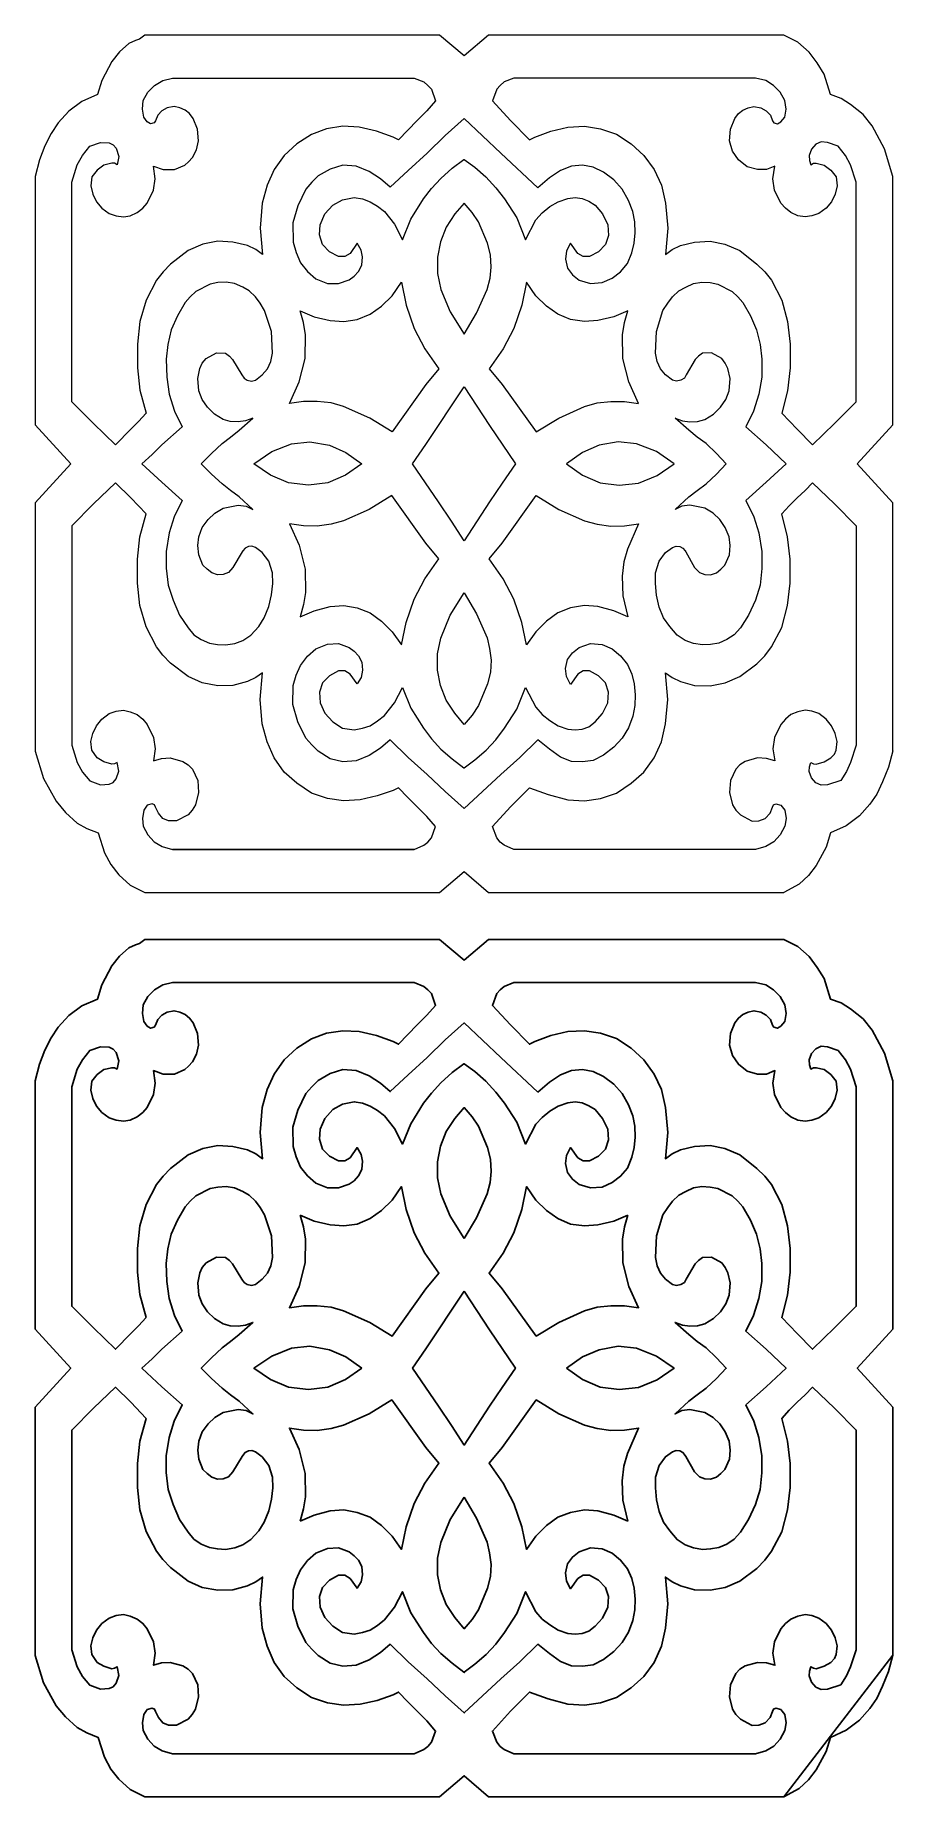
# Model space of a CAD drawing. Header units: centimetres. Extents: x -7.3 to 4.6, y -10.9 to 13.7.
import ezdxf

# ---------------------------------------------------------------- set-up
doc = ezdxf.new("R2010")
doc.units = ezdxf.units.CM
doc.header["$MEASUREMENT"] = 0

msp = doc.modelspace()

# ---------------------------------------------------------------- linework, layer by layer
at = {"lineweight": 9}
for points, knots in [([(4.63254, 3.73445), (4.63254, 3.73445), (4.63254, 4.87053), (4.63254, 4.87053), (4.63254, 4.87053), (4.63254, 4.87053), (4.63254, 5.9862), (4.63254, 5.9862), (4.63254, 5.9862), (4.63254, 5.9862), (4.63254, 7.19711), (4.63254, 7.19711), (4.63254, 7.19711), (4.63254, 7.19711), (4.13593, 7.74134), (4.13593, 7.74134), (4.13593, 7.74134), (4.13593, 7.74134), (4.63254, 8.28557), (4.63254, 8.28557), (4.63254, 8.28557), (4.63254, 8.28557), (4.63254, 11.75503), (4.63254, 11.75503), (4.63254, 11.75503), (4.63254, 11.75503), (4.51689, 12.14279), (4.51689, 12.14279), (4.51689, 12.14279), (4.51689, 12.14279), (4.34682, 12.46253), (4.34682, 12.46253), (4.34682, 12.46253), (4.34682, 12.46253), (4.21757, 12.61899), (4.21757, 12.61899), (4.21757, 12.61899), (4.21757, 12.61899), (4.04069, 12.76186), (4.04069, 12.76186), (4.04069, 12.76186), (4.04069, 12.76186), (3.91144, 12.84349), (3.91144, 12.84349), (3.91144, 12.84349), (3.91144, 12.84349), (3.76177, 12.89791), (3.76177, 12.89791), (3.76177, 12.89791), (3.76177, 12.89791), (3.67334, 13.18363), (3.67334, 13.18363), (3.67334, 13.18363), (3.67334, 13.18363), (3.5781, 13.3401), (3.5781, 13.3401), (3.5781, 13.3401), (3.5781, 13.3401), (3.46245, 13.48976), (3.46245, 13.48976), (3.46245, 13.48976), (3.46245, 13.48976), (3.30598, 13.63262), (3.30598, 13.63262), (3.30598, 13.63262), (3.30598, 13.63262), (3.1087, 13.72786), (3.1087, 13.72786), (3.1087, 13.72786), (3.1087, 13.72786), (-1.01384, 13.72786), (-1.01384, 13.72786), (-1.01384, 13.72786), (-1.01384, 13.72786), (-1.35398, 13.44214), (-1.35398, 13.44214), (-1.35398, 13.44214), (-1.35398, 13.44214), (-1.70093, 13.72786), (-1.70093, 13.72786), (-1.70093, 13.72786), (-1.70093, 13.72786), (-5.81666, 13.72786), (-5.81666, 13.72786), (-5.81666, 13.72786), (-5.81666, 13.72786), (-5.8915, 13.67344), (-5.8915, 13.67344), (-5.8915, 13.67344), (-5.8915, 13.67344), (-5.94592, 13.65303), (-5.94592, 13.65303), (-5.94592, 13.65303), (-5.94592, 13.65303), (-6.04116, 13.61221), (-6.04116, 13.61221), (-6.04116, 13.61221), (-6.04116, 13.61221), (-6.17041, 13.49656), (-6.17041, 13.49656), (-6.17041, 13.49656), (-6.17041, 13.49656), (-6.27926, 13.36051), (-6.27926, 13.36051), (-6.27926, 13.36051), (-6.27926, 13.36051), (-6.41532, 13.09519), (-6.41532, 13.09519), (-6.41532, 13.09519), (-6.41532, 13.09519), (-6.47654, 12.89791), (-6.47654, 12.89791), (-6.47654, 12.89791), (-6.47654, 12.89791), (-6.69424, 12.80267), (-6.69424, 12.80267), (-6.69424, 12.80267), (-6.69424, 12.80267), (-6.87791, 12.66661), (-6.87791, 12.66661), (-6.87791, 12.66661), (-6.87791, 12.66661), (-7.02758, 12.50335), (-7.02758, 12.50335), (-7.02758, 12.50335), (-7.02758, 12.50335), (-7.12282, 12.35368), (-7.12282, 12.35368), (-7.12282, 12.35368), (-7.12282, 12.35368), (-7.21125, 12.18361), (-7.21125, 12.18361), (-7.21125, 12.18361), (-7.21125, 12.18361), (-7.28608, 11.98633), (-7.28608, 11.98633), (-7.28608, 11.98633), (-7.28608, 11.98633), (-7.34731, 11.75503), (-7.34731, 11.75503), (-7.34731, 11.75503), (-7.34731, 11.75503), (-7.34731, 10.61895), (-7.34731, 10.61895), (-7.34731, 10.61895), (-7.34731, 10.61895), (-7.34731, 9.49648), (-7.34731, 9.49648), (-7.34731, 9.49648), (-7.34731, 9.49648), (-7.34731, 8.28557), (-7.34731, 8.28557), (-7.34731, 8.28557), (-7.34731, 8.28557), (-6.8507, 7.74134), (-6.8507, 7.74134), (-6.8507, 7.74134), (-6.8507, 7.74134), (-7.34731, 7.19711), (-7.34731, 7.19711), (-7.34731, 7.19711), (-7.34731, 7.19711), (-7.34731, 5.9862), (-7.34731, 5.9862), (-7.34731, 5.9862), (-7.34731, 5.9862), (-7.34731, 4.87053), (-7.34731, 4.87053), (-7.34731, 4.87053), (-7.34731, 4.87053), (-7.34731, 3.72765), (-7.34731, 3.72765), (-7.34731, 3.72765), (-7.34731, 3.72765), (-7.23166, 3.34668), (-7.23166, 3.34668), (-7.23166, 3.34668), (-7.23166, 3.34668), (-7.05479, 3.02695), (-7.05479, 3.02695), (-7.05479, 3.02695), (-7.05479, 3.02695), (-6.92553, 2.87048), (-6.92553, 2.87048), (-6.92553, 2.87048), (-6.92553, 2.87048), (-6.76227, 2.72082), (-6.76227, 2.72082), (-6.76227, 2.72082), (-6.76227, 2.72082), (-6.62621, 2.64599), (-6.62621, 2.64599), (-6.62621, 2.64599), (-6.62621, 2.64599), (-6.46974, 2.58476), (-6.46974, 2.58476), (-6.46974, 2.58476), (-6.46974, 2.58476), (-6.3813, 2.30585), (-6.3813, 2.30585), (-6.3813, 2.30585), (-6.3813, 2.30585), (-6.29287, 2.14258), (-6.29287, 2.14258), (-6.29287, 2.14258), (-6.29287, 2.14258), (-6.17722, 1.99972), (-6.17722, 1.99972), (-6.17722, 1.99972), (-6.17722, 1.99972), (-6.02075, 1.85686), (-6.02075, 1.85686), (-6.02075, 1.85686), (-6.02075, 1.85686), (-5.81666, 1.75481), (-5.81666, 1.75481), (-5.81666, 1.75481), (-5.81666, 1.75481), (-1.70093, 1.75481), (-1.70093, 1.75481), (-1.70093, 1.75481), (-1.70093, 1.75481), (-1.35398, 2.04734), (-1.35398, 2.04734), (-1.35398, 2.04734), (-1.35398, 2.04734), (-1.01384, 1.75481), (-1.01384, 1.75481), (-1.01384, 1.75481), (-1.01384, 1.75481), (3.1087, 1.75481), (3.1087, 1.75481)], [0, 0, 0, 0, 0.01694915, 0.01694915, 0.01694915, 0.01694915, 0.03389831, 0.03389831, 0.03389831, 0.03389831, 0.05084746, 0.05084746, 0.05084746, 0.05084746, 0.06779661, 0.06779661, 0.06779661, 0.06779661, 0.08474576, 0.08474576, 0.08474576, 0.08474576, 0.10169492, 0.10169492, 0.10169492, 0.10169492, 0.11864407, 0.11864407, 0.11864407, 0.11864407, 0.13559322, 0.13559322, 0.13559322, 0.13559322, 0.15254237, 0.15254237, 0.15254237, 0.15254237, 0.16949153, 0.16949153, 0.16949153, 0.16949153, 0.18644068, 0.18644068, 0.18644068, 0.18644068, 0.20338983, 0.20338983, 0.20338983, 0.20338983, 0.22033898, 0.22033898, 0.22033898, 0.22033898, 0.23728814, 0.23728814, 0.23728814, 0.23728814, 0.25423729, 0.25423729, 0.25423729, 0.25423729, 0.27118644, 0.27118644, 0.27118644, 0.27118644, 0.28813559, 0.28813559, 0.28813559, 0.28813559, 0.30508475, 0.30508475, 0.30508475, 0.30508475, 0.3220339, 0.3220339, 0.3220339, 0.3220339, 0.33898305, 0.33898305, 0.33898305, 0.33898305, 0.3559322, 0.3559322, 0.3559322, 0.3559322, 0.37288136, 0.37288136, 0.37288136, 0.37288136, 0.38983051, 0.38983051, 0.38983051, 0.38983051, 0.40677966, 0.40677966, 0.40677966, 0.40677966, 0.42372881, 0.42372881, 0.42372881, 0.42372881, 0.44067797, 0.44067797, 0.44067797, 0.44067797, 0.45762712, 0.45762712, 0.45762712, 0.45762712, 0.47457627, 0.47457627, 0.47457627, 0.47457627, 0.49152542, 0.49152542, 0.49152542, 0.49152542, 0.50847458, 0.50847458, 0.50847458, 0.50847458, 0.52542373, 0.52542373, 0.52542373, 0.52542373, 0.54237288, 0.54237288, 0.54237288, 0.54237288, 0.55932203, 0.55932203, 0.55932203, 0.55932203, 0.57627119, 0.57627119, 0.57627119, 0.57627119, 0.59322034, 0.59322034, 0.59322034, 0.59322034, 0.61016949, 0.61016949, 0.61016949, 0.61016949, 0.62711864, 0.62711864, 0.62711864, 0.62711864, 0.6440678, 0.6440678, 0.6440678, 0.6440678, 0.66101695, 0.66101695, 0.66101695, 0.66101695, 0.6779661, 0.6779661, 0.6779661, 0.6779661, 0.69491525, 0.69491525, 0.69491525, 0.69491525, 0.71186441, 0.71186441, 0.71186441, 0.71186441, 0.72881356, 0.72881356, 0.72881356, 0.72881356, 0.74576271, 0.74576271, 0.74576271, 0.74576271, 0.76271186, 0.76271186, 0.76271186, 0.76271186, 0.77966102, 0.77966102, 0.77966102, 0.77966102, 0.79661017, 0.79661017, 0.79661017, 0.79661017, 0.81355932, 0.81355932, 0.81355932, 0.81355932, 0.83050847, 0.83050847, 0.83050847, 0.83050847, 0.84745763, 0.84745763, 0.84745763, 0.84745763, 0.86440678, 0.86440678, 0.86440678, 0.86440678, 0.88135593, 0.88135593, 0.88135593, 0.88135593, 0.89830508, 0.89830508, 0.89830508, 0.89830508, 0.91525424, 0.91525424, 0.91525424, 0.91525424, 0.93220339, 0.93220339, 0.93220339, 0.93220339, 0.94915254, 0.94915254, 0.94915254, 0.94915254, 0.96610169, 0.96610169, 0.96610169, 0.96610169, 1, 1, 1, 1]), ([(-5.79626, 8.44884), (-5.79626, 8.44884), (-5.88469, 8.76857), (-5.88469, 8.76857), (-5.88469, 8.76857), (-5.88469, 8.76857), (-5.91871, 9.0815), (-5.91871, 9.0815), (-5.91871, 9.0815), (-5.91871, 9.0815), (-5.91871, 9.41484), (-5.91871, 9.41484), (-5.91871, 9.41484), (-5.91871, 9.41484), (-5.88469, 9.72777), (-5.88469, 9.72777), (-5.88469, 9.72777), (-5.88469, 9.72777), (-5.79626, 10.0271), (-5.79626, 10.0271), (-5.79626, 10.0271), (-5.79626, 10.0271), (-5.6534, 10.30602), (-5.6534, 10.30602), (-5.6534, 10.30602), (-5.6534, 10.30602), (-5.55816, 10.42167), (-5.55816, 10.42167), (-5.55816, 10.42167), (-5.55816, 10.42167), (-5.45611, 10.53052), (-5.45611, 10.53052), (-5.45611, 10.53052), (-5.45611, 10.53052), (-5.21121, 10.721), (-5.21121, 10.721), (-5.21121, 10.721), (-5.21121, 10.721), (-5.00712, 10.80943), (-5.00712, 10.80943), (-5.00712, 10.80943), (-5.00712, 10.80943), (-4.79624, 10.85025), (-4.79624, 10.85025), (-4.79624, 10.85025), (-4.79624, 10.85025), (-4.58535, 10.83664), (-4.58535, 10.83664), (-4.58535, 10.83664), (-4.58535, 10.83664), (-4.38126, 10.78902), (-4.38126, 10.78902), (-4.38126, 10.78902), (-4.38126, 10.78902), (-4.26561, 10.7346), (-4.26561, 10.7346), (-4.26561, 10.7346), (-4.26561, 10.7346), (-4.17037, 10.66657), (-4.17037, 10.66657), (-4.17037, 10.66657), (-4.17037, 10.66657), (-4.20439, 11.03393), (-4.20439, 11.03393), (-4.20439, 11.03393), (-4.20439, 11.03393), (-4.17718, 11.38087), (-4.17718, 11.38087), (-4.17718, 11.38087), (-4.17718, 11.38087), (-4.10915, 11.63258), (-4.10915, 11.63258), (-4.10915, 11.63258), (-4.10915, 11.63258), (-4.0071, 11.85027), (-4.0071, 11.85027), (-4.0071, 11.85027), (-4.0071, 11.85027), (-3.87105, 12.04755), (-3.87105, 12.04755), (-3.87105, 12.04755), (-3.87105, 12.04755), (-3.69417, 12.21082), (-3.69417, 12.21082), (-3.69417, 12.21082), (-3.69417, 12.21082), (-3.49008, 12.34008), (-3.49008, 12.34008), (-3.49008, 12.34008), (-3.49008, 12.34008), (-3.2792, 12.42171), (-3.2792, 12.42171), (-3.2792, 12.42171), (-3.2792, 12.42171), (-3.0479, 12.45573), (-3.0479, 12.45573), (-3.0479, 12.45573), (-3.0479, 12.45573), (-2.8234, 12.44212), (-2.8234, 12.44212), (-2.8234, 12.44212), (-2.8234, 12.44212), (-2.5785, 12.3877), (-2.5785, 12.3877), (-2.5785, 12.3877), (-2.5785, 12.3877), (-2.3472, 12.30606), (-2.3472, 12.30606), (-2.3472, 12.30606), (-2.3472, 12.30606), (-2.27237, 12.26525), (-2.27237, 12.26525), (-2.27237, 12.26525), (-2.27237, 12.26525), (-2.01386, 12.53736), (-2.01386, 12.53736), (-2.01386, 12.53736), (-2.01386, 12.53736), (-1.87781, 12.67342), (-1.87781, 12.67342), (-1.87781, 12.67342), (-1.87781, 12.67342), (-1.75535, 12.80948), (-1.75535, 12.80948), (-1.75535, 12.80948), (-1.75535, 12.80948), (-1.80978, 12.97274), (-1.80978, 12.97274), (-1.80978, 12.97274), (-1.80978, 12.97274), (-1.8642, 13.02717), (-1.8642, 13.02717), (-1.8642, 13.02717), (-1.8642, 13.02717), (-1.91862, 13.07479), (-1.91862, 13.07479), (-1.91862, 13.07479), (-1.91862, 13.07479), (-2.05468, 13.12921), (-2.05468, 13.12921), (-2.05468, 13.12921), (-2.05468, 13.12921), (-5.4289, 13.12921), (-5.4289, 13.12921), (-5.4289, 13.12921), (-5.4289, 13.12921), (-5.56496, 13.09519), (-5.56496, 13.09519), (-5.56496, 13.09519), (-5.56496, 13.09519), (-5.68061, 13.02717), (-5.68061, 13.02717), (-5.68061, 13.02717), (-5.68061, 13.02717), (-5.77585, 12.93193), (-5.77585, 12.93193), (-5.77585, 12.93193), (-5.77585, 12.93193), (-5.83707, 12.81628), (-5.83707, 12.81628), (-5.83707, 12.81628), (-5.83707, 12.81628), (-5.85068, 12.69383), (-5.85068, 12.69383), (-5.85068, 12.69383), (-5.85068, 12.69383), (-5.83027, 12.58498), (-5.83027, 12.58498), (-5.83027, 12.58498), (-5.83027, 12.58498), (-5.78265, 12.51695), (-5.78265, 12.51695), (-5.78265, 12.51695), (-5.78265, 12.51695), (-5.73503, 12.48974), (-5.73503, 12.48974), (-5.73503, 12.48974), (-5.73503, 12.48974), (-5.68741, 12.50335), (-5.68741, 12.50335), (-5.68741, 12.50335), (-5.68741, 12.50335), (-5.667, 12.53056), (-5.667, 12.53056), (-5.667, 12.53056), (-5.667, 12.53056), (-5.63299, 12.61219), (-5.63299, 12.61219), (-5.63299, 12.61219), (-5.63299, 12.61219), (-5.57856, 12.67342), (-5.57856, 12.67342), (-5.57856, 12.67342), (-5.57856, 12.67342), (-5.50373, 12.71423), (-5.50373, 12.71423), (-5.50373, 12.71423), (-5.50373, 12.71423), (-5.40849, 12.73464), (-5.40849, 12.73464), (-5.40849, 12.73464), (-5.40849, 12.73464), (-5.32686, 12.71423), (-5.32686, 12.71423), (-5.32686, 12.71423), (-5.32686, 12.71423), (-5.25203, 12.68022), (-5.25203, 12.68022), (-5.25203, 12.68022), (-5.25203, 12.68022), (-5.1908, 12.6326), (-5.1908, 12.6326), (-5.1908, 12.6326), (-5.1908, 12.6326), (-5.14318, 12.56457), (-5.14318, 12.56457), (-5.14318, 12.56457), (-5.14318, 12.56457), (-5.08196, 12.41491), (-5.08196, 12.41491), (-5.08196, 12.41491), (-5.08196, 12.41491), (-5.06835, 12.25164), (-5.06835, 12.25164), (-5.06835, 12.25164), (-5.06835, 12.25164), (-5.09556, 12.12919), (-5.09556, 12.12919), (-5.09556, 12.12919), (-5.09556, 12.12919), (-5.14998, 12.02034), (-5.14998, 12.02034), (-5.14998, 12.02034), (-5.14998, 12.02034), (-5.20441, 11.95912), (-5.20441, 11.95912), (-5.20441, 11.95912), (-5.20441, 11.95912), (-5.25883, 11.9115), (-5.25883, 11.9115), (-5.25883, 11.9115), (-5.25883, 11.9115), (-5.40169, 11.85027), (-5.40169, 11.85027), (-5.40169, 11.85027), (-5.40169, 11.85027), (-5.55816, 11.85027), (-5.55816, 11.85027), (-5.55816, 11.85027), (-5.55816, 11.85027), (-5.69421, 11.89789), (-5.69421, 11.89789), (-5.69421, 11.89789), (-5.69421, 11.89789), (-5.67381, 11.72102), (-5.67381, 11.72102), (-5.67381, 11.72102), (-5.67381, 11.72102), (-5.69421, 11.56455), (-5.69421, 11.56455), (-5.69421, 11.56455), (-5.69421, 11.56455), (-5.78265, 11.38087), (-5.78265, 11.38087), (-5.78265, 11.38087), (-5.78265, 11.38087), (-5.84388, 11.31285), (-5.84388, 11.31285), (-5.84388, 11.31285), (-5.84388, 11.31285), (-5.92551, 11.25162), (-5.92551, 11.25162), (-5.92551, 11.25162), (-5.92551, 11.25162), (-6.02075, 11.204), (-6.02075, 11.204), (-6.02075, 11.204), (-6.02075, 11.204), (-6.11599, 11.19039), (-6.11599, 11.19039), (-6.11599, 11.19039), (-6.11599, 11.19039), (-6.21804, 11.204), (-6.21804, 11.204), (-6.21804, 11.204), (-6.21804, 11.204), (-6.31328, 11.23801), (-6.31328, 11.23801), (-6.31328, 11.23801), (-6.31328, 11.23801), (-6.41532, 11.31285), (-6.41532, 11.31285), (-6.41532, 11.31285), (-6.41532, 11.31285), (-6.49015, 11.40128), (-6.49015, 11.40128), (-6.49015, 11.40128), (-6.49015, 11.40128), (-6.54457, 11.51013), (-6.54457, 11.51013), (-6.54457, 11.51013), (-6.54457, 11.51013), (-6.57178, 11.62578), (-6.57178, 11.62578), (-6.57178, 11.62578), (-6.57178, 11.62578), (-6.55818, 11.74823), (-6.55818, 11.74823), (-6.55818, 11.74823), (-6.55818, 11.74823), (-6.48335, 11.84347), (-6.48335, 11.84347), (-6.48335, 11.84347), (-6.48335, 11.84347), (-6.38811, 11.9115), (-6.38811, 11.9115), (-6.38811, 11.9115), (-6.38811, 11.9115), (-6.27926, 11.93871), (-6.27926, 11.93871), (-6.27926, 11.93871), (-6.27926, 11.93871), (-6.23844, 11.93871), (-6.23844, 11.93871), (-6.23844, 11.93871), (-6.23844, 11.93871), (-6.20443, 11.9183), (-6.20443, 11.9183), (-6.20443, 11.9183), (-6.20443, 11.9183), (-6.17722, 12.03395), (-6.17722, 12.03395), (-6.17722, 12.03395), (-6.17722, 12.03395), (-6.21804, 12.1496), (-6.21804, 12.1496), (-6.21804, 12.1496), (-6.21804, 12.1496), (-6.25885, 12.19722), (-6.25885, 12.19722), (-6.25885, 12.19722), (-6.25885, 12.19722), (-6.31328, 12.22443), (-6.31328, 12.22443), (-6.31328, 12.22443), (-6.31328, 12.22443), (-6.43573, 12.23123), (-6.43573, 12.23123), (-6.43573, 12.23123), (-6.43573, 12.23123), (-6.58539, 12.17681), (-6.58539, 12.17681), (-6.58539, 12.17681), (-6.58539, 12.17681), (-6.68743, 12.04755), (-6.68743, 12.04755), (-6.68743, 12.04755), (-6.68743, 12.04755), (-6.76227, 11.9183), (-6.76227, 11.9183), (-6.76227, 11.9183), (-6.76227, 11.9183), (-6.83709, 11.6734), (-6.83709, 11.6734), (-6.83709, 11.6734), (-6.83709, 11.6734), (-6.83709, 8.6053), (-6.83709, 8.6053), (-6.83709, 8.6053), (-6.83709, 8.6053), (-6.53097, 8.30598), (-6.53097, 8.30598), (-6.53097, 8.30598), (-6.53097, 8.30598), (-6.22484, 8.00665), (-6.22484, 8.00665), (-6.22484, 8.00665), (-6.22484, 8.00665), (-6.01395, 8.22434), (-6.01395, 8.22434), (-6.01395, 8.22434), (-6.01395, 8.22434), (-5.9051, 8.33319), (-5.9051, 8.33319), (-5.9051, 8.33319), (-5.9051, 8.33319), (-5.79626, 8.44884), (-5.79626, 8.44884)], [0, 0, 0, 0, 0.01020408, 0.01020408, 0.01020408, 0.01020408, 0.02040816, 0.02040816, 0.02040816, 0.02040816, 0.03061224, 0.03061224, 0.03061224, 0.03061224, 0.04081633, 0.04081633, 0.04081633, 0.04081633, 0.05102041, 0.05102041, 0.05102041, 0.05102041, 0.06122449, 0.06122449, 0.06122449, 0.06122449, 0.07142857, 0.07142857, 0.07142857, 0.07142857, 0.08163265, 0.08163265, 0.08163265, 0.08163265, 0.09183673, 0.09183673, 0.09183673, 0.09183673, 0.10204082, 0.10204082, 0.10204082, 0.10204082, 0.1122449, 0.1122449, 0.1122449, 0.1122449, 0.12244898, 0.12244898, 0.12244898, 0.12244898, 0.13265306, 0.13265306, 0.13265306, 0.13265306, 0.14285714, 0.14285714, 0.14285714, 0.14285714, 0.15306122, 0.15306122, 0.15306122, 0.15306122, 0.16326531, 0.16326531, 0.16326531, 0.16326531, 0.17346939, 0.17346939, 0.17346939, 0.17346939, 0.18367347, 0.18367347, 0.18367347, 0.18367347, 0.19387755, 0.19387755, 0.19387755, 0.19387755, 0.20408163, 0.20408163, 0.20408163, 0.20408163, 0.21428571, 0.21428571, 0.21428571, 0.21428571, 0.2244898, 0.2244898, 0.2244898, 0.2244898, 0.23469388, 0.23469388, 0.23469388, 0.23469388, 0.24489796, 0.24489796, 0.24489796, 0.24489796, 0.25510204, 0.25510204, 0.25510204, 0.25510204, 0.26530612, 0.26530612, 0.26530612, 0.26530612, 0.2755102, 0.2755102, 0.2755102, 0.2755102, 0.28571429, 0.28571429, 0.28571429, 0.28571429, 0.29591837, 0.29591837, 0.29591837, 0.29591837, 0.30612245, 0.30612245, 0.30612245, 0.30612245, 0.31632653, 0.31632653, 0.31632653, 0.31632653, 0.32653061, 0.32653061, 0.32653061, 0.32653061, 0.33673469, 0.33673469, 0.33673469, 0.33673469, 0.34693878, 0.34693878, 0.34693878, 0.34693878, 0.35714286, 0.35714286, 0.35714286, 0.35714286, 0.36734694, 0.36734694, 0.36734694, 0.36734694, 0.37755102, 0.37755102, 0.37755102, 0.37755102, 0.3877551, 0.3877551, 0.3877551, 0.3877551, 0.39795918, 0.39795918, 0.39795918, 0.39795918, 0.40816327, 0.40816327, 0.40816327, 0.40816327, 0.41836735, 0.41836735, 0.41836735, 0.41836735, 0.42857143, 0.42857143, 0.42857143, 0.42857143, 0.43877551, 0.43877551, 0.43877551, 0.43877551, 0.44897959, 0.44897959, 0.44897959, 0.44897959, 0.45918367, 0.45918367, 0.45918367, 0.45918367, 0.46938776, 0.46938776, 0.46938776, 0.46938776, 0.47959184, 0.47959184, 0.47959184, 0.47959184, 0.48979592, 0.48979592, 0.48979592, 0.48979592, 0.5, 0.5, 0.5, 0.5, 0.51020408, 0.51020408, 0.51020408, 0.51020408, 0.52040816, 0.52040816, 0.52040816, 0.52040816, 0.53061224, 0.53061224, 0.53061224, 0.53061224, 0.54081633, 0.54081633, 0.54081633, 0.54081633, 0.55102041, 0.55102041, 0.55102041, 0.55102041, 0.56122449, 0.56122449, 0.56122449, 0.56122449, 0.57142857, 0.57142857, 0.57142857, 0.57142857, 0.58163265, 0.58163265, 0.58163265, 0.58163265, 0.59183673, 0.59183673, 0.59183673, 0.59183673, 0.60204082, 0.60204082, 0.60204082, 0.60204082, 0.6122449, 0.6122449, 0.6122449, 0.6122449, 0.62244898, 0.62244898, 0.62244898, 0.62244898, 0.63265306, 0.63265306, 0.63265306, 0.63265306, 0.64285714, 0.64285714, 0.64285714, 0.64285714, 0.65306122, 0.65306122, 0.65306122, 0.65306122, 0.66326531, 0.66326531, 0.66326531, 0.66326531, 0.67346939, 0.67346939, 0.67346939, 0.67346939, 0.68367347, 0.68367347, 0.68367347, 0.68367347, 0.69387755, 0.69387755, 0.69387755, 0.69387755, 0.70408163, 0.70408163, 0.70408163, 0.70408163, 0.71428571, 0.71428571, 0.71428571, 0.71428571, 0.7244898, 0.7244898, 0.7244898, 0.7244898, 0.73469388, 0.73469388, 0.73469388, 0.73469388, 0.74489796, 0.74489796, 0.74489796, 0.74489796, 0.75510204, 0.75510204, 0.75510204, 0.75510204, 0.76530612, 0.76530612, 0.76530612, 0.76530612, 0.7755102, 0.7755102, 0.7755102, 0.7755102, 0.78571429, 0.78571429, 0.78571429, 0.78571429, 0.79591837, 0.79591837, 0.79591837, 0.79591837, 0.80612245, 0.80612245, 0.80612245, 0.80612245, 0.81632653, 0.81632653, 0.81632653, 0.81632653, 0.82653061, 0.82653061, 0.82653061, 0.82653061, 0.83673469, 0.83673469, 0.83673469, 0.83673469, 0.84693878, 0.84693878, 0.84693878, 0.84693878, 0.85714286, 0.85714286, 0.85714286, 0.85714286, 0.86734694, 0.86734694, 0.86734694, 0.86734694, 0.87755102, 0.87755102, 0.87755102, 0.87755102, 0.8877551, 0.8877551, 0.8877551, 0.8877551, 0.89795918, 0.89795918, 0.89795918, 0.89795918, 0.90816327, 0.90816327, 0.90816327, 0.90816327, 0.91836735, 0.91836735, 0.91836735, 0.91836735, 0.92857143, 0.92857143, 0.92857143, 0.92857143, 0.93877551, 0.93877551, 0.93877551, 0.93877551, 0.94897959, 0.94897959, 0.94897959, 0.94897959, 0.95918367, 0.95918367, 0.95918367, 0.95918367, 0.96938776, 0.96938776, 0.96938776, 0.96938776, 0.97959184, 0.97959184, 0.97959184, 0.97959184, 1, 1, 1, 1]), ([(3.87062, 12.17681), (3.87062, 12.17681), (3.97266, 12.04755), (3.97266, 12.04755), (3.97266, 12.04755), (3.97266, 12.04755), (4.04069, 11.9183), (4.04069, 11.9183), (4.04069, 11.9183), (4.04069, 11.9183), (4.12232, 11.6734), (4.12232, 11.6734), (4.12232, 11.6734), (4.12232, 11.6734), (4.12232, 8.6053), (4.12232, 8.6053), (4.12232, 8.6053), (4.12232, 8.6053), (3.8162, 8.30598), (3.8162, 8.30598), (3.8162, 8.30598), (3.8162, 8.30598), (3.66653, 8.15631), (3.66653, 8.15631), (3.66653, 8.15631), (3.66653, 8.15631), (3.51007, 8.00665), (3.51007, 8.00665), (3.51007, 8.00665), (3.51007, 8.00665), (3.29918, 8.22434), (3.29918, 8.22434), (3.29918, 8.22434), (3.29918, 8.22434), (3.08149, 8.44884), (3.08149, 8.44884), (3.08149, 8.44884), (3.08149, 8.44884), (3.16312, 8.76177), (3.16312, 8.76177), (3.16312, 8.76177), (3.16312, 8.76177), (3.19714, 9.0815), (3.19714, 9.0815), (3.19714, 9.0815), (3.19714, 9.0815), (3.19714, 9.41484), (3.19714, 9.41484), (3.19714, 9.41484), (3.19714, 9.41484), (3.16312, 9.72777), (3.16312, 9.72777), (3.16312, 9.72777), (3.16312, 9.72777), (3.08149, 10.0271), (3.08149, 10.0271), (3.08149, 10.0271), (3.08149, 10.0271), (2.93862, 10.30602), (2.93862, 10.30602), (2.93862, 10.30602), (2.93862, 10.30602), (2.84339, 10.42167), (2.84339, 10.42167), (2.84339, 10.42167), (2.84339, 10.42167), (2.73454, 10.53052), (2.73454, 10.53052), (2.73454, 10.53052), (2.73454, 10.53052), (2.49644, 10.721), (2.49644, 10.721), (2.49644, 10.721), (2.49644, 10.721), (2.28555, 10.80943), (2.28555, 10.80943), (2.28555, 10.80943), (2.28555, 10.80943), (2.08146, 10.85025), (2.08146, 10.85025), (2.08146, 10.85025), (2.08146, 10.85025), (1.86377, 10.83664), (1.86377, 10.83664), (1.86377, 10.83664), (1.86377, 10.83664), (1.66649, 10.78902), (1.66649, 10.78902), (1.66649, 10.78902), (1.66649, 10.78902), (1.55084, 10.7346), (1.55084, 10.7346), (1.55084, 10.7346), (1.55084, 10.7346), (1.4556, 10.66657), (1.4556, 10.66657), (1.4556, 10.66657), (1.4556, 10.66657), (1.48961, 11.03393), (1.48961, 11.03393), (1.48961, 11.03393), (1.48961, 11.03393), (1.4556, 11.38087), (1.4556, 11.38087), (1.4556, 11.38087), (1.4556, 11.38087), (1.40118, 11.63258), (1.40118, 11.63258), (1.40118, 11.63258), (1.40118, 11.63258), (1.29913, 11.85027), (1.29913, 11.85027), (1.29913, 11.85027), (1.29913, 11.85027), (1.15628, 12.04755), (1.15628, 12.04755), (1.15628, 12.04755), (1.15628, 12.04755), (0.9794, 12.21082), (0.9794, 12.21082), (0.9794, 12.21082), (0.9794, 12.21082), (0.77531, 12.34688), (0.77531, 12.34688), (0.77531, 12.34688), (0.77531, 12.34688), (0.55082, 12.42171), (0.55082, 12.42171), (0.55082, 12.42171), (0.55082, 12.42171), (0.32632, 12.45573), (0.32632, 12.45573), (0.32632, 12.45573), (0.32632, 12.45573), (0.09503, 12.44212), (0.09503, 12.44212), (0.09503, 12.44212), (0.09503, 12.44212), (-0.14307, 12.3877), (-0.14307, 12.3877), (-0.14307, 12.3877), (-0.14307, 12.3877), (-0.36757, 12.30606), (-0.36757, 12.30606), (-0.36757, 12.30606), (-0.36757, 12.30606), (-0.4424, 12.26525), (-0.4424, 12.26525), (-0.4424, 12.26525), (-0.4424, 12.26525), (-0.70771, 12.53736), (-0.70771, 12.53736), (-0.70771, 12.53736), (-0.70771, 12.53736), (-0.95942, 12.80948), (-0.95942, 12.80948), (-0.95942, 12.80948), (-0.95942, 12.80948), (-0.89819, 12.97274), (-0.89819, 12.97274), (-0.89819, 12.97274), (-0.89819, 12.97274), (-0.85057, 13.02717), (-0.85057, 13.02717), (-0.85057, 13.02717), (-0.85057, 13.02717), (-0.79615, 13.07479), (-0.79615, 13.07479), (-0.79615, 13.07479), (-0.79615, 13.07479), (-0.66009, 13.12921), (-0.66009, 13.12921), (-0.66009, 13.12921), (-0.66009, 13.12921), (2.71413, 13.12921), (2.71413, 13.12921), (2.71413, 13.12921), (2.71413, 13.12921), (2.85699, 13.09519), (2.85699, 13.09519), (2.85699, 13.09519), (2.85699, 13.09519), (2.96584, 13.02717), (2.96584, 13.02717), (2.96584, 13.02717), (2.96584, 13.02717), (3.06108, 12.93193), (3.06108, 12.93193), (3.06108, 12.93193), (3.06108, 12.93193), (3.1223, 12.81628), (3.1223, 12.81628), (3.1223, 12.81628), (3.1223, 12.81628), (3.14271, 12.69383), (3.14271, 12.69383), (3.14271, 12.69383), (3.14271, 12.69383), (3.1223, 12.58498), (3.1223, 12.58498), (3.1223, 12.58498), (3.1223, 12.58498), (3.06788, 12.51695), (3.06788, 12.51695), (3.06788, 12.51695), (3.06788, 12.51695), (3.02026, 12.48974), (3.02026, 12.48974), (3.02026, 12.48974), (3.02026, 12.48974), (2.97264, 12.50335), (2.97264, 12.50335), (2.97264, 12.50335), (2.97264, 12.50335), (2.95223, 12.53056), (2.95223, 12.53056), (2.95223, 12.53056), (2.95223, 12.53056), (2.92502, 12.61219), (2.92502, 12.61219), (2.92502, 12.61219), (2.92502, 12.61219), (2.86379, 12.67342), (2.86379, 12.67342), (2.86379, 12.67342), (2.86379, 12.67342), (2.78896, 12.71423), (2.78896, 12.71423), (2.78896, 12.71423), (2.78896, 12.71423), (2.69372, 12.73464), (2.69372, 12.73464), (2.69372, 12.73464), (2.69372, 12.73464), (2.61209, 12.71423), (2.61209, 12.71423), (2.61209, 12.71423), (2.61209, 12.71423), (2.53726, 12.68022), (2.53726, 12.68022), (2.53726, 12.68022), (2.53726, 12.68022), (2.47603, 12.6326), (2.47603, 12.6326), (2.47603, 12.6326), (2.47603, 12.6326), (2.42841, 12.56457), (2.42841, 12.56457), (2.42841, 12.56457), (2.42841, 12.56457), (2.36719, 12.41491), (2.36719, 12.41491), (2.36719, 12.41491), (2.36719, 12.41491), (2.35358, 12.25164), (2.35358, 12.25164), (2.35358, 12.25164), (2.35358, 12.25164), (2.39439, 12.10878), (2.39439, 12.10878), (2.39439, 12.10878), (2.39439, 12.10878), (2.47603, 11.98633), (2.47603, 11.98633), (2.47603, 11.98633), (2.47603, 11.98633), (2.59849, 11.89109), (2.59849, 11.89109), (2.59849, 11.89109), (2.59849, 11.89109), (2.74134, 11.85027), (2.74134, 11.85027), (2.74134, 11.85027), (2.74134, 11.85027), (2.8706, 11.85027), (2.8706, 11.85027), (2.8706, 11.85027), (2.8706, 11.85027), (2.98625, 11.89789), (2.98625, 11.89789), (2.98625, 11.89789), (2.98625, 11.89789), (2.95904, 11.72102), (2.95904, 11.72102), (2.95904, 11.72102), (2.95904, 11.72102), (2.97944, 11.56455), (2.97944, 11.56455), (2.97944, 11.56455), (2.97944, 11.56455), (3.06788, 11.38087), (3.06788, 11.38087), (3.06788, 11.38087), (3.06788, 11.38087), (3.13591, 11.31285), (3.13591, 11.31285), (3.13591, 11.31285), (3.13591, 11.31285), (3.21074, 11.25162), (3.21074, 11.25162), (3.21074, 11.25162), (3.21074, 11.25162), (3.30598, 11.204), (3.30598, 11.204), (3.30598, 11.204), (3.30598, 11.204), (3.40802, 11.19039), (3.40802, 11.19039), (3.40802, 11.19039), (3.40802, 11.19039), (3.50327, 11.204), (3.50327, 11.204), (3.50327, 11.204), (3.50327, 11.204), (3.5985, 11.23801), (3.5985, 11.23801), (3.5985, 11.23801), (3.5985, 11.23801), (3.70055, 11.31285), (3.70055, 11.31285), (3.70055, 11.31285), (3.70055, 11.31285), (3.77538, 11.40128), (3.77538, 11.40128), (3.77538, 11.40128), (3.77538, 11.40128), (3.8298, 11.51013), (3.8298, 11.51013), (3.8298, 11.51013), (3.8298, 11.51013), (3.85701, 11.62578), (3.85701, 11.62578), (3.85701, 11.62578), (3.85701, 11.62578), (3.84341, 11.74823), (3.84341, 11.74823), (3.84341, 11.74823), (3.84341, 11.74823), (3.76858, 11.84347), (3.76858, 11.84347), (3.76858, 11.84347), (3.76858, 11.84347), (3.67334, 11.9115), (3.67334, 11.9115), (3.67334, 11.9115), (3.67334, 11.9115), (3.56449, 11.93871), (3.56449, 11.93871), (3.56449, 11.93871), (3.56449, 11.93871), (3.52367, 11.93871), (3.52367, 11.93871), (3.52367, 11.93871), (3.52367, 11.93871), (3.48966, 11.9183), (3.48966, 11.9183), (3.48966, 11.9183), (3.48966, 11.9183), (3.46925, 11.97953), (3.46925, 11.97953), (3.46925, 11.97953), (3.46925, 11.97953), (3.46245, 12.04755), (3.46245, 12.04755), (3.46245, 12.04755), (3.46245, 12.04755), (3.49646, 12.13599), (3.49646, 12.13599), (3.49646, 12.13599), (3.49646, 12.13599), (3.55769, 12.20402), (3.55769, 12.20402), (3.55769, 12.20402), (3.55769, 12.20402), (3.63252, 12.23803), (3.63252, 12.23803), (3.63252, 12.23803), (3.63252, 12.23803), (3.72096, 12.23123), (3.72096, 12.23123), (3.72096, 12.23123), (3.72096, 12.23123), (3.87062, 12.17681), (3.87062, 12.17681)], [0, 0, 0, 0, 0.01030928, 0.01030928, 0.01030928, 0.01030928, 0.02061856, 0.02061856, 0.02061856, 0.02061856, 0.03092784, 0.03092784, 0.03092784, 0.03092784, 0.04123711, 0.04123711, 0.04123711, 0.04123711, 0.05154639, 0.05154639, 0.05154639, 0.05154639, 0.06185567, 0.06185567, 0.06185567, 0.06185567, 0.07216495, 0.07216495, 0.07216495, 0.07216495, 0.08247423, 0.08247423, 0.08247423, 0.08247423, 0.09278351, 0.09278351, 0.09278351, 0.09278351, 0.10309278, 0.10309278, 0.10309278, 0.10309278, 0.11340206, 0.11340206, 0.11340206, 0.11340206, 0.12371134, 0.12371134, 0.12371134, 0.12371134, 0.13402062, 0.13402062, 0.13402062, 0.13402062, 0.1443299, 0.1443299, 0.1443299, 0.1443299, 0.15463918, 0.15463918, 0.15463918, 0.15463918, 0.16494845, 0.16494845, 0.16494845, 0.16494845, 0.17525773, 0.17525773, 0.17525773, 0.17525773, 0.18556701, 0.18556701, 0.18556701, 0.18556701, 0.19587629, 0.19587629, 0.19587629, 0.19587629, 0.20618557, 0.20618557, 0.20618557, 0.20618557, 0.21649485, 0.21649485, 0.21649485, 0.21649485, 0.22680412, 0.22680412, 0.22680412, 0.22680412, 0.2371134, 0.2371134, 0.2371134, 0.2371134, 0.24742268, 0.24742268, 0.24742268, 0.24742268, 0.25773196, 0.25773196, 0.25773196, 0.25773196, 0.26804124, 0.26804124, 0.26804124, 0.26804124, 0.27835052, 0.27835052, 0.27835052, 0.27835052, 0.28865979, 0.28865979, 0.28865979, 0.28865979, 0.29896907, 0.29896907, 0.29896907, 0.29896907, 0.30927835, 0.30927835, 0.30927835, 0.30927835, 0.31958763, 0.31958763, 0.31958763, 0.31958763, 0.32989691, 0.32989691, 0.32989691, 0.32989691, 0.34020619, 0.34020619, 0.34020619, 0.34020619, 0.35051546, 0.35051546, 0.35051546, 0.35051546, 0.36082474, 0.36082474, 0.36082474, 0.36082474, 0.37113402, 0.37113402, 0.37113402, 0.37113402, 0.3814433, 0.3814433, 0.3814433, 0.3814433, 0.39175258, 0.39175258, 0.39175258, 0.39175258, 0.40206186, 0.40206186, 0.40206186, 0.40206186, 0.41237113, 0.41237113, 0.41237113, 0.41237113, 0.42268041, 0.42268041, 0.42268041, 0.42268041, 0.43298969, 0.43298969, 0.43298969, 0.43298969, 0.44329897, 0.44329897, 0.44329897, 0.44329897, 0.45360825, 0.45360825, 0.45360825, 0.45360825, 0.46391753, 0.46391753, 0.46391753, 0.46391753, 0.4742268, 0.4742268, 0.4742268, 0.4742268, 0.48453608, 0.48453608, 0.48453608, 0.48453608, 0.49484536, 0.49484536, 0.49484536, 0.49484536, 0.50515464, 0.50515464, 0.50515464, 0.50515464, 0.51546392, 0.51546392, 0.51546392, 0.51546392, 0.5257732, 0.5257732, 0.5257732, 0.5257732, 0.53608247, 0.53608247, 0.53608247, 0.53608247, 0.54639175, 0.54639175, 0.54639175, 0.54639175, 0.55670103, 0.55670103, 0.55670103, 0.55670103, 0.56701031, 0.56701031, 0.56701031, 0.56701031, 0.57731959, 0.57731959, 0.57731959, 0.57731959, 0.58762887, 0.58762887, 0.58762887, 0.58762887, 0.59793814, 0.59793814, 0.59793814, 0.59793814, 0.60824742, 0.60824742, 0.60824742, 0.60824742, 0.6185567, 0.6185567, 0.6185567, 0.6185567, 0.62886598, 0.62886598, 0.62886598, 0.62886598, 0.63917526, 0.63917526, 0.63917526, 0.63917526, 0.64948454, 0.64948454, 0.64948454, 0.64948454, 0.65979381, 0.65979381, 0.65979381, 0.65979381, 0.67010309, 0.67010309, 0.67010309, 0.67010309, 0.68041237, 0.68041237, 0.68041237, 0.68041237, 0.69072165, 0.69072165, 0.69072165, 0.69072165, 0.70103093, 0.70103093, 0.70103093, 0.70103093, 0.71134021, 0.71134021, 0.71134021, 0.71134021, 0.72164948, 0.72164948, 0.72164948, 0.72164948, 0.73195876, 0.73195876, 0.73195876, 0.73195876, 0.74226804, 0.74226804, 0.74226804, 0.74226804, 0.75257732, 0.75257732, 0.75257732, 0.75257732, 0.7628866, 0.7628866, 0.7628866, 0.7628866, 0.77319588, 0.77319588, 0.77319588, 0.77319588, 0.78350515, 0.78350515, 0.78350515, 0.78350515, 0.79381443, 0.79381443, 0.79381443, 0.79381443, 0.80412371, 0.80412371, 0.80412371, 0.80412371, 0.81443299, 0.81443299, 0.81443299, 0.81443299, 0.82474227, 0.82474227, 0.82474227, 0.82474227, 0.83505155, 0.83505155, 0.83505155, 0.83505155, 0.84536082, 0.84536082, 0.84536082, 0.84536082, 0.8556701, 0.8556701, 0.8556701, 0.8556701, 0.86597938, 0.86597938, 0.86597938, 0.86597938, 0.87628866, 0.87628866, 0.87628866, 0.87628866, 0.88659794, 0.88659794, 0.88659794, 0.88659794, 0.89690722, 0.89690722, 0.89690722, 0.89690722, 0.90721649, 0.90721649, 0.90721649, 0.90721649, 0.91752577, 0.91752577, 0.91752577, 0.91752577, 0.92783505, 0.92783505, 0.92783505, 0.92783505, 0.93814433, 0.93814433, 0.93814433, 0.93814433, 0.94845361, 0.94845361, 0.94845361, 0.94845361, 0.95876289, 0.95876289, 0.95876289, 0.95876289, 0.96907216, 0.96907216, 0.96907216, 0.96907216, 0.97938144, 0.97938144, 0.97938144, 0.97938144, 1, 1, 1, 1]), ([(-0.32675, 11.59856), (-0.32675, 11.59856), (-0.16348, 11.73462), (-0.16348, 11.73462), (-0.16348, 11.73462), (-0.16348, 11.73462), (-0.00702, 11.83666), (-0.00702, 11.83666), (-0.00702, 11.83666), (-0.00702, 11.83666), (0.14265, 11.89789), (0.14265, 11.89789), (0.14265, 11.89789), (0.14265, 11.89789), (0.29911, 11.9115), (0.29911, 11.9115), (0.29911, 11.9115), (0.29911, 11.9115), (0.44878, 11.88428), (0.44878, 11.88428), (0.44878, 11.88428), (0.44878, 11.88428), (0.59164, 11.81626), (0.59164, 11.81626), (0.59164, 11.81626), (0.59164, 11.81626), (0.7345, 11.70741), (0.7345, 11.70741), (0.7345, 11.70741), (0.7345, 11.70741), (0.85015, 11.57816), (0.85015, 11.57816), (0.85015, 11.57816), (0.85015, 11.57816), (0.93858, 11.42169), (0.93858, 11.42169), (0.93858, 11.42169), (0.93858, 11.42169), (0.99981, 11.26522), (0.99981, 11.26522), (0.99981, 11.26522), (0.99981, 11.26522), (1.02702, 11.12236), (1.02702, 11.12236), (1.02702, 11.12236), (1.02702, 11.12236), (1.03383, 10.9659), (1.03383, 10.9659), (1.03383, 10.9659), (1.03383, 10.9659), (1.02022, 10.82304), (1.02022, 10.82304), (1.02022, 10.82304), (1.02022, 10.82304), (0.9862, 10.68698), (0.9862, 10.68698), (0.9862, 10.68698), (0.9862, 10.68698), (0.92498, 10.53732), (0.92498, 10.53732), (0.92498, 10.53732), (0.92498, 10.53732), (0.82974, 10.42167), (0.82974, 10.42167), (0.82974, 10.42167), (0.82974, 10.42167), (0.71409, 10.33323), (0.71409, 10.33323), (0.71409, 10.33323), (0.71409, 10.33323), (0.57123, 10.272), (0.57123, 10.272), (0.57123, 10.272), (0.57123, 10.272), (0.40796, 10.2584), (0.40796, 10.2584), (0.40796, 10.2584), (0.40796, 10.2584), (0.2515, 10.30602), (0.2515, 10.30602), (0.2515, 10.30602), (0.2515, 10.30602), (0.15625, 10.38085), (0.15625, 10.38085), (0.15625, 10.38085), (0.15625, 10.38085), (0.08822, 10.47609), (0.08822, 10.47609), (0.08822, 10.47609), (0.08822, 10.47609), (0.06101, 10.59854), (0.06101, 10.59854), (0.06101, 10.59854), (0.06101, 10.59854), (0.07462, 10.71419), (0.07462, 10.71419), (0.07462, 10.71419), (0.07462, 10.71419), (0.12904, 10.82304), (0.12904, 10.82304), (0.12904, 10.82304), (0.12904, 10.82304), (0.23108, 10.68018), (0.23108, 10.68018), (0.23108, 10.68018), (0.23108, 10.68018), (0.30592, 10.63936), (0.30592, 10.63936), (0.30592, 10.63936), (0.30592, 10.63936), (0.39435, 10.63936), (0.39435, 10.63936), (0.39435, 10.63936), (0.39435, 10.63936), (0.52361, 10.70059), (0.52361, 10.70059), (0.52361, 10.70059), (0.52361, 10.70059), (0.61885, 10.80263), (0.61885, 10.80263), (0.61885, 10.80263), (0.61885, 10.80263), (0.65967, 10.93188), (0.65967, 10.93188), (0.65967, 10.93188), (0.65967, 10.93188), (0.65286, 11.08155), (0.65286, 11.08155), (0.65286, 11.08155), (0.65286, 11.08155), (0.57803, 11.23121), (0.57803, 11.23121), (0.57803, 11.23121), (0.57803, 11.23121), (0.47599, 11.35366), (0.47599, 11.35366), (0.47599, 11.35366), (0.47599, 11.35366), (0.38755, 11.40808), (0.38755, 11.40808), (0.38755, 11.40808), (0.38755, 11.40808), (0.29231, 11.4489), (0.29231, 11.4489), (0.29231, 11.4489), (0.29231, 11.4489), (0.19707, 11.46251), (0.19707, 11.46251), (0.19707, 11.46251), (0.19707, 11.46251), (0.09503, 11.4489), (0.09503, 11.4489), (0.09503, 11.4489), (0.09503, 11.4489), (-0.04103, 11.40128), (-0.04103, 11.40128), (-0.04103, 11.40128), (-0.04103, 11.40128), (-0.15668, 11.33325), (-0.15668, 11.33325), (-0.15668, 11.33325), (-0.15668, 11.33325), (-0.26553, 11.24482), (-0.26553, 11.24482), (-0.26553, 11.24482), (-0.26553, 11.24482), (-0.35396, 11.14958), (-0.35396, 11.14958), (-0.35396, 11.14958), (-0.35396, 11.14958), (-0.49682, 10.87066), (-0.49682, 10.87066), (-0.49682, 10.87066), (-0.49682, 10.87066), (-0.61928, 11.17679), (-0.61928, 11.17679), (-0.61928, 11.17679), (-0.61928, 11.17679), (-0.78935, 11.4421), (-0.78935, 11.4421), (-0.78935, 11.4421), (-0.78935, 11.4421), (-0.9118, 11.59856), (-0.9118, 11.59856), (-0.9118, 11.59856), (-0.9118, 11.59856), (-1.05466, 11.74823), (-1.05466, 11.74823), (-1.05466, 11.74823), (-1.05466, 11.74823), (-1.20432, 11.88428), (-1.20432, 11.88428), (-1.20432, 11.88428), (-1.20432, 11.88428), (-1.35398, 11.99313), (-1.35398, 11.99313), (-1.35398, 11.99313), (-1.35398, 11.99313), (-1.36079, 11.99313), (-1.36079, 11.99313), (-1.36079, 11.99313), (-1.36079, 11.99313), (-1.52406, 11.87068), (-1.52406, 11.87068), (-1.52406, 11.87068), (-1.52406, 11.87068), (-1.68052, 11.72782), (-1.68052, 11.72782), (-1.68052, 11.72782), (-1.68052, 11.72782), (-1.80978, 11.58496), (-1.80978, 11.58496), (-1.80978, 11.58496), (-1.80978, 11.58496), (-1.92543, 11.4421), (-1.92543, 11.4421), (-1.92543, 11.4421), (-1.92543, 11.4421), (-2.1023, 11.15638), (-2.1023, 11.15638), (-2.1023, 11.15638), (-2.1023, 11.15638), (-2.21795, 10.87066), (-2.21795, 10.87066), (-2.21795, 10.87066), (-2.21795, 10.87066), (-2.32679, 11.08835), (-2.32679, 11.08835), (-2.32679, 11.08835), (-2.32679, 11.08835), (-2.46965, 11.26522), (-2.46965, 11.26522), (-2.46965, 11.26522), (-2.46965, 11.26522), (-2.56489, 11.34005), (-2.56489, 11.34005), (-2.56489, 11.34005), (-2.56489, 11.34005), (-2.66694, 11.40128), (-2.66694, 11.40128), (-2.66694, 11.40128), (-2.66694, 11.40128), (-2.77578, 11.4421), (-2.77578, 11.4421), (-2.77578, 11.4421), (-2.77578, 11.4421), (-2.89143, 11.46251), (-2.89143, 11.46251), (-2.89143, 11.46251), (-2.89143, 11.46251), (-3.0547, 11.42849), (-3.0547, 11.42849), (-3.0547, 11.42849), (-3.0547, 11.42849), (-3.19076, 11.35366), (-3.19076, 11.35366), (-3.19076, 11.35366), (-3.19076, 11.35366), (-3.2996, 11.23121), (-3.2996, 11.23121), (-3.2996, 11.23121), (-3.2996, 11.23121), (-3.36763, 11.08155), (-3.36763, 11.08155), (-3.36763, 11.08155), (-3.36763, 11.08155), (-3.37444, 10.93869), (-3.37444, 10.93869), (-3.37444, 10.93869), (-3.37444, 10.93869), (-3.33362, 10.80263), (-3.33362, 10.80263), (-3.33362, 10.80263), (-3.33362, 10.80263), (-3.23838, 10.70059), (-3.23838, 10.70059), (-3.23838, 10.70059), (-3.23838, 10.70059), (-3.10912, 10.63936), (-3.10912, 10.63936), (-3.10912, 10.63936), (-3.10912, 10.63936), (-3.02069, 10.63936), (-3.02069, 10.63936), (-3.02069, 10.63936), (-3.02069, 10.63936), (-2.94585, 10.68018), (-2.94585, 10.68018), (-2.94585, 10.68018), (-2.94585, 10.68018), (-2.85062, 10.82304), (-2.85062, 10.82304), (-2.85062, 10.82304), (-2.85062, 10.82304), (-2.79619, 10.7278), (-2.79619, 10.7278), (-2.79619, 10.7278), (-2.79619, 10.7278), (-2.77578, 10.63256), (-2.77578, 10.63256), (-2.77578, 10.63256), (-2.77578, 10.63256), (-2.78259, 10.51691), (-2.78259, 10.51691), (-2.78259, 10.51691), (-2.78259, 10.51691), (-2.83021, 10.42847), (-2.83021, 10.42847), (-2.83021, 10.42847), (-2.83021, 10.42847), (-2.89143, 10.36044), (-2.89143, 10.36044), (-2.89143, 10.36044), (-2.89143, 10.36044), (-2.95946, 10.31282), (-2.95946, 10.31282), (-2.95946, 10.31282), (-2.95946, 10.31282), (-3.10912, 10.2584), (-3.10912, 10.2584), (-3.10912, 10.2584), (-3.10912, 10.2584), (-3.26559, 10.2584), (-3.26559, 10.2584), (-3.26559, 10.2584), (-3.26559, 10.2584), (-3.42886, 10.32643), (-3.42886, 10.32643), (-3.42886, 10.32643), (-3.42886, 10.32643), (-3.54451, 10.42847), (-3.54451, 10.42847), (-3.54451, 10.42847), (-3.54451, 10.42847), (-3.63975, 10.55092), (-3.63975, 10.55092), (-3.63975, 10.55092), (-3.63975, 10.55092), (-3.70097, 10.69378), (-3.70097, 10.69378), (-3.70097, 10.69378), (-3.70097, 10.69378), (-3.74179, 10.83664), (-3.74179, 10.83664), (-3.74179, 10.83664), (-3.74179, 10.83664), (-3.74859, 11.10876), (-3.74859, 11.10876), (-3.74859, 11.10876), (-3.74859, 11.10876), (-3.68056, 11.34686), (-3.68056, 11.34686), (-3.68056, 11.34686), (-3.68056, 11.34686), (-3.56492, 11.57816), (-3.56492, 11.57816), (-3.56492, 11.57816), (-3.56492, 11.57816), (-3.48328, 11.6734), (-3.48328, 11.6734), (-3.48328, 11.6734), (-3.48328, 11.6734), (-3.39485, 11.76183), (-3.39485, 11.76183), (-3.39485, 11.76183), (-3.39485, 11.76183), (-3.22477, 11.85708), (-3.22477, 11.85708), (-3.22477, 11.85708), (-3.22477, 11.85708), (-3.0479, 11.9115), (-3.0479, 11.9115), (-3.0479, 11.9115), (-3.0479, 11.9115), (-2.86422, 11.89789), (-2.86422, 11.89789), (-2.86422, 11.89789), (-2.86422, 11.89789), (-2.68054, 11.82306), (-2.68054, 11.82306), (-2.68054, 11.82306), (-2.68054, 11.82306), (-2.52408, 11.72102), (-2.52408, 11.72102), (-2.52408, 11.72102), (-2.52408, 11.72102), (-2.38802, 11.60537), (-2.38802, 11.60537), (-2.38802, 11.60537), (-2.38802, 11.60537), (-2.13631, 11.83666), (-2.13631, 11.83666), (-2.13631, 11.83666), (-2.13631, 11.83666), (-1.871, 12.08157), (-1.871, 12.08157), (-1.871, 12.08157), (-1.871, 12.08157), (-1.61929, 12.32647), (-1.61929, 12.32647), (-1.61929, 12.32647), (-1.61929, 12.32647), (-1.35398, 12.56457), (-1.35398, 12.56457), (-1.35398, 12.56457), (-1.35398, 12.56457), (-0.84377, 12.08157), (-0.84377, 12.08157), (-0.84377, 12.08157), (-0.84377, 12.08157), (-0.32675, 11.59856), (-0.32675, 11.59856)], [0, 0, 0, 0, 0.00961538, 0.00961538, 0.00961538, 0.00961538, 0.01923077, 0.01923077, 0.01923077, 0.01923077, 0.02884615, 0.02884615, 0.02884615, 0.02884615, 0.03846154, 0.03846154, 0.03846154, 0.03846154, 0.04807692, 0.04807692, 0.04807692, 0.04807692, 0.05769231, 0.05769231, 0.05769231, 0.05769231, 0.06730769, 0.06730769, 0.06730769, 0.06730769, 0.07692308, 0.07692308, 0.07692308, 0.07692308, 0.08653846, 0.08653846, 0.08653846, 0.08653846, 0.09615385, 0.09615385, 0.09615385, 0.09615385, 0.10576923, 0.10576923, 0.10576923, 0.10576923, 0.11538462, 0.11538462, 0.11538462, 0.11538462, 0.125, 0.125, 0.125, 0.125, 0.13461538, 0.13461538, 0.13461538, 0.13461538, 0.14423077, 0.14423077, 0.14423077, 0.14423077, 0.15384615, 0.15384615, 0.15384615, 0.15384615, 0.16346154, 0.16346154, 0.16346154, 0.16346154, 0.17307692, 0.17307692, 0.17307692, 0.17307692, 0.18269231, 0.18269231, 0.18269231, 0.18269231, 0.19230769, 0.19230769, 0.19230769, 0.19230769, 0.20192308, 0.20192308, 0.20192308, 0.20192308, 0.21153846, 0.21153846, 0.21153846, 0.21153846, 0.22115385, 0.22115385, 0.22115385, 0.22115385, 0.23076923, 0.23076923, 0.23076923, 0.23076923, 0.24038462, 0.24038462, 0.24038462, 0.24038462, 0.25, 0.25, 0.25, 0.25, 0.25961538, 0.25961538, 0.25961538, 0.25961538, 0.26923077, 0.26923077, 0.26923077, 0.26923077, 0.27884615, 0.27884615, 0.27884615, 0.27884615, 0.28846154, 0.28846154, 0.28846154, 0.28846154, 0.29807692, 0.29807692, 0.29807692, 0.29807692, 0.30769231, 0.30769231, 0.30769231, 0.30769231, 0.31730769, 0.31730769, 0.31730769, 0.31730769, 0.32692308, 0.32692308, 0.32692308, 0.32692308, 0.33653846, 0.33653846, 0.33653846, 0.33653846, 0.34615385, 0.34615385, 0.34615385, 0.34615385, 0.35576923, 0.35576923, 0.35576923, 0.35576923, 0.36538462, 0.36538462, 0.36538462, 0.36538462, 0.375, 0.375, 0.375, 0.375, 0.38461538, 0.38461538, 0.38461538, 0.38461538, 0.39423077, 0.39423077, 0.39423077, 0.39423077, 0.40384615, 0.40384615, 0.40384615, 0.40384615, 0.41346154, 0.41346154, 0.41346154, 0.41346154, 0.42307692, 0.42307692, 0.42307692, 0.42307692, 0.43269231, 0.43269231, 0.43269231, 0.43269231, 0.44230769, 0.44230769, 0.44230769, 0.44230769, 0.45192308, 0.45192308, 0.45192308, 0.45192308, 0.46153846, 0.46153846, 0.46153846, 0.46153846, 0.47115385, 0.47115385, 0.47115385, 0.47115385, 0.48076923, 0.48076923, 0.48076923, 0.48076923, 0.49038462, 0.49038462, 0.49038462, 0.49038462, 0.5, 0.5, 0.5, 0.5, 0.50961538, 0.50961538, 0.50961538, 0.50961538, 0.51923077, 0.51923077, 0.51923077, 0.51923077, 0.52884615, 0.52884615, 0.52884615, 0.52884615, 0.53846154, 0.53846154, 0.53846154, 0.53846154, 0.54807692, 0.54807692, 0.54807692, 0.54807692, 0.55769231, 0.55769231, 0.55769231, 0.55769231, 0.56730769, 0.56730769, 0.56730769, 0.56730769, 0.57692308, 0.57692308, 0.57692308, 0.57692308, 0.58653846, 0.58653846, 0.58653846, 0.58653846, 0.59615385, 0.59615385, 0.59615385, 0.59615385, 0.60576923, 0.60576923, 0.60576923, 0.60576923, 0.61538462, 0.61538462, 0.61538462, 0.61538462, 0.625, 0.625, 0.625, 0.625, 0.63461538, 0.63461538, 0.63461538, 0.63461538, 0.64423077, 0.64423077, 0.64423077, 0.64423077, 0.65384615, 0.65384615, 0.65384615, 0.65384615, 0.66346154, 0.66346154, 0.66346154, 0.66346154, 0.67307692, 0.67307692, 0.67307692, 0.67307692, 0.68269231, 0.68269231, 0.68269231, 0.68269231, 0.69230769, 0.69230769, 0.69230769, 0.69230769, 0.70192308, 0.70192308, 0.70192308, 0.70192308, 0.71153846, 0.71153846, 0.71153846, 0.71153846, 0.72115385, 0.72115385, 0.72115385, 0.72115385, 0.73076923, 0.73076923, 0.73076923, 0.73076923, 0.74038462, 0.74038462, 0.74038462, 0.74038462, 0.75, 0.75, 0.75, 0.75, 0.75961538, 0.75961538, 0.75961538, 0.75961538, 0.76923077, 0.76923077, 0.76923077, 0.76923077, 0.77884615, 0.77884615, 0.77884615, 0.77884615, 0.78846154, 0.78846154, 0.78846154, 0.78846154, 0.79807692, 0.79807692, 0.79807692, 0.79807692, 0.80769231, 0.80769231, 0.80769231, 0.80769231, 0.81730769, 0.81730769, 0.81730769, 0.81730769, 0.82692308, 0.82692308, 0.82692308, 0.82692308, 0.83653846, 0.83653846, 0.83653846, 0.83653846, 0.84615385, 0.84615385, 0.84615385, 0.84615385, 0.85576923, 0.85576923, 0.85576923, 0.85576923, 0.86538462, 0.86538462, 0.86538462, 0.86538462, 0.875, 0.875, 0.875, 0.875, 0.88461538, 0.88461538, 0.88461538, 0.88461538, 0.89423077, 0.89423077, 0.89423077, 0.89423077, 0.90384615, 0.90384615, 0.90384615, 0.90384615, 0.91346154, 0.91346154, 0.91346154, 0.91346154, 0.92307692, 0.92307692, 0.92307692, 0.92307692, 0.93269231, 0.93269231, 0.93269231, 0.93269231, 0.94230769, 0.94230769, 0.94230769, 0.94230769, 0.95192308, 0.95192308, 0.95192308, 0.95192308, 0.96153846, 0.96153846, 0.96153846, 0.96153846, 0.97115385, 0.97115385, 0.97115385, 0.97115385, 0.98076923, 0.98076923, 0.98076923, 0.98076923, 1, 1, 1, 1]), ([(-1.35398, 9.5509), (-1.35398, 9.5509), (-1.55126, 9.86383), (-1.55126, 9.86383), (-1.55126, 9.86383), (-1.55126, 9.86383), (-1.68052, 10.17677), (-1.68052, 10.17677), (-1.68052, 10.17677), (-1.68052, 10.17677), (-1.72814, 10.40126), (-1.72814, 10.40126), (-1.72814, 10.40126), (-1.72814, 10.40126), (-1.72814, 10.62575), (-1.72814, 10.62575), (-1.72814, 10.62575), (-1.72814, 10.62575), (-1.68732, 10.84345), (-1.68732, 10.84345), (-1.68732, 10.84345), (-1.68732, 10.84345), (-1.60569, 11.04753), (-1.60569, 11.04753), (-1.60569, 11.04753), (-1.60569, 11.04753), (-1.48324, 11.23121), (-1.48324, 11.23121), (-1.48324, 11.23121), (-1.48324, 11.23121), (-1.35398, 11.38087), (-1.35398, 11.38087), (-1.35398, 11.38087), (-1.35398, 11.38087), (-1.24514, 11.25162), (-1.24514, 11.25162), (-1.24514, 11.25162), (-1.24514, 11.25162), (-1.1567, 11.12236), (-1.1567, 11.12236), (-1.1567, 11.12236), (-1.1567, 11.12236), (-1.02745, 10.82304), (-1.02745, 10.82304), (-1.02745, 10.82304), (-1.02745, 10.82304), (-0.98663, 10.65977), (-0.98663, 10.65977), (-0.98663, 10.65977), (-0.98663, 10.65977), (-0.97983, 10.4897), (-0.97983, 10.4897), (-0.97983, 10.4897), (-0.97983, 10.4897), (-0.99343, 10.33323), (-0.99343, 10.33323), (-0.99343, 10.33323), (-0.99343, 10.33323), (-1.03425, 10.17677), (-1.03425, 10.17677), (-1.03425, 10.17677), (-1.03425, 10.17677), (-1.18391, 9.84342), (-1.18391, 9.84342), (-1.18391, 9.84342), (-1.18391, 9.84342), (-1.35398, 9.5509), (-1.35398, 9.5509)], [0, 0, 0, 0, 0.05555556, 0.05555556, 0.05555556, 0.05555556, 0.11111111, 0.11111111, 0.11111111, 0.11111111, 0.16666667, 0.16666667, 0.16666667, 0.16666667, 0.22222222, 0.22222222, 0.22222222, 0.22222222, 0.27777778, 0.27777778, 0.27777778, 0.27777778, 0.33333333, 0.33333333, 0.33333333, 0.33333333, 0.38888889, 0.38888889, 0.38888889, 0.38888889, 0.44444444, 0.44444444, 0.44444444, 0.44444444, 0.5, 0.5, 0.5, 0.5, 0.55555556, 0.55555556, 0.55555556, 0.55555556, 0.61111111, 0.61111111, 0.61111111, 0.61111111, 0.66666667, 0.66666667, 0.66666667, 0.66666667, 0.72222222, 0.72222222, 0.72222222, 0.72222222, 0.77777778, 0.77777778, 0.77777778, 0.77777778, 0.83333333, 0.83333333, 0.83333333, 0.83333333, 0.88888889, 0.88888889, 0.88888889, 0.88888889, 1, 1, 1, 1]), ([(-5.29284, 8.25836), (-5.29284, 8.25836), (-5.40169, 8.47605), (-5.40169, 8.47605), (-5.40169, 8.47605), (-5.40169, 8.47605), (-5.47652, 8.71415), (-5.47652, 8.71415), (-5.47652, 8.71415), (-5.47652, 8.71415), (-5.51054, 8.95225), (-5.51054, 8.95225), (-5.51054, 8.95225), (-5.51054, 8.95225), (-5.51734, 9.20396), (-5.51734, 9.20396), (-5.51734, 9.20396), (-5.51734, 9.20396), (-5.49693, 9.40804), (-5.49693, 9.40804), (-5.49693, 9.40804), (-5.49693, 9.40804), (-5.44931, 9.61213), (-5.44931, 9.61213), (-5.44931, 9.61213), (-5.44931, 9.61213), (-5.36087, 9.80941), (-5.36087, 9.80941), (-5.36087, 9.80941), (-5.36087, 9.80941), (-5.25203, 9.99309), (-5.25203, 9.99309), (-5.25203, 9.99309), (-5.25203, 9.99309), (-5.184, 10.07472), (-5.184, 10.07472), (-5.184, 10.07472), (-5.184, 10.07472), (-5.10236, 10.14955), (-5.10236, 10.14955), (-5.10236, 10.14955), (-5.10236, 10.14955), (-4.90508, 10.2516), (-4.90508, 10.2516), (-4.90508, 10.2516), (-4.90508, 10.2516), (-4.79624, 10.272), (-4.79624, 10.272), (-4.79624, 10.272), (-4.79624, 10.272), (-4.68059, 10.27881), (-4.68059, 10.27881), (-4.68059, 10.27881), (-4.68059, 10.27881), (-4.56494, 10.2584), (-4.56494, 10.2584), (-4.56494, 10.2584), (-4.56494, 10.2584), (-4.44929, 10.21078), (-4.44929, 10.21078), (-4.44929, 10.21078), (-4.44929, 10.21078), (-4.36085, 10.15636), (-4.36085, 10.15636), (-4.36085, 10.15636), (-4.36085, 10.15636), (-4.27241, 10.07472), (-4.27241, 10.07472), (-4.27241, 10.07472), (-4.27241, 10.07472), (-4.20439, 9.98629), (-4.20439, 9.98629), (-4.20439, 9.98629), (-4.20439, 9.98629), (-4.14316, 9.88424), (-4.14316, 9.88424), (-4.14316, 9.88424), (-4.14316, 9.88424), (-4.04792, 9.59172), (-4.04792, 9.59172), (-4.04792, 9.59172), (-4.04792, 9.59172), (-4.03431, 9.28559), (-4.03431, 9.28559), (-4.03431, 9.28559), (-4.03431, 9.28559), (-4.05472, 9.16994), (-4.05472, 9.16994), (-4.05472, 9.16994), (-4.05472, 9.16994), (-4.10234, 9.0679), (-4.10234, 9.0679), (-4.10234, 9.0679), (-4.10234, 9.0679), (-4.17718, 8.98626), (-4.17718, 8.98626), (-4.17718, 8.98626), (-4.17718, 8.98626), (-4.27241, 8.91143), (-4.27241, 8.91143), (-4.27241, 8.91143), (-4.27241, 8.91143), (-4.32684, 8.89783), (-4.32684, 8.89783), (-4.32684, 8.89783), (-4.32684, 8.89783), (-4.38806, 8.91143), (-4.38806, 8.91143), (-4.38806, 8.91143), (-4.38806, 8.91143), (-4.42888, 8.93864), (-4.42888, 8.93864), (-4.42888, 8.93864), (-4.42888, 8.93864), (-4.46289, 8.98626), (-4.46289, 8.98626), (-4.46289, 8.98626), (-4.46289, 8.98626), (-4.59215, 9.19715), (-4.59215, 9.19715), (-4.59215, 9.19715), (-4.59215, 9.19715), (-4.63297, 9.24477), (-4.63297, 9.24477), (-4.63297, 9.24477), (-4.63297, 9.24477), (-4.68739, 9.28559), (-4.68739, 9.28559), (-4.68739, 9.28559), (-4.68739, 9.28559), (-4.81664, 9.29239), (-4.81664, 9.29239), (-4.81664, 9.29239), (-4.81664, 9.29239), (-4.9595, 9.21076), (-4.9595, 9.21076), (-4.9595, 9.21076), (-4.9595, 9.21076), (-5.01393, 9.14953), (-5.01393, 9.14953), (-5.01393, 9.14953), (-5.01393, 9.14953), (-5.04794, 9.0747), (-5.04794, 9.0747), (-5.04794, 9.0747), (-5.04794, 9.0747), (-5.07515, 8.93184), (-5.07515, 8.93184), (-5.07515, 8.93184), (-5.07515, 8.93184), (-5.06155, 8.76177), (-5.06155, 8.76177), (-5.06155, 8.76177), (-5.06155, 8.76177), (-5.01393, 8.63931), (-5.01393, 8.63931), (-5.01393, 8.63931), (-5.01393, 8.63931), (-4.93909, 8.53047), (-4.93909, 8.53047), (-4.93909, 8.53047), (-4.93909, 8.53047), (-4.84386, 8.43523), (-4.84386, 8.43523), (-4.84386, 8.43523), (-4.84386, 8.43523), (-4.7214, 8.3604), (-4.7214, 8.3604), (-4.7214, 8.3604), (-4.7214, 8.3604), (-4.62616, 8.33319), (-4.62616, 8.33319), (-4.62616, 8.33319), (-4.62616, 8.33319), (-4.51051, 8.32638), (-4.51051, 8.32638), (-4.51051, 8.32638), (-4.51051, 8.32638), (-4.40847, 8.33999), (-4.40847, 8.33999), (-4.40847, 8.33999), (-4.40847, 8.33999), (-4.30643, 8.38081), (-4.30643, 8.38081), (-4.30643, 8.38081), (-4.30643, 8.38081), (-4.49691, 8.21074), (-4.49691, 8.21074), (-4.49691, 8.21074), (-4.49691, 8.21074), (-4.61936, 8.1155), (-4.61936, 8.1155), (-4.61936, 8.1155), (-4.61936, 8.1155), (-4.73501, 8.02706), (-4.73501, 8.02706), (-4.73501, 8.02706), (-4.73501, 8.02706), (-4.88467, 7.8842), (-4.88467, 7.8842), (-4.88467, 7.8842), (-4.88467, 7.8842), (-5.02753, 7.74134), (-5.02753, 7.74134), (-5.02753, 7.74134), (-5.02753, 7.74134), (-4.88467, 7.59848), (-4.88467, 7.59848), (-4.88467, 7.59848), (-4.88467, 7.59848), (-4.73501, 7.46242), (-4.73501, 7.46242), (-4.73501, 7.46242), (-4.73501, 7.46242), (-4.61936, 7.36718), (-4.61936, 7.36718), (-4.61936, 7.36718), (-4.61936, 7.36718), (-4.49691, 7.27874), (-4.49691, 7.27874), (-4.49691, 7.27874), (-4.49691, 7.27874), (-4.30643, 7.10187), (-4.30643, 7.10187), (-4.30643, 7.10187), (-4.30643, 7.10187), (-4.40167, 7.14949), (-4.40167, 7.14949), (-4.40167, 7.14949), (-4.40167, 7.14949), (-4.51051, 7.1631), (-4.51051, 7.1631), (-4.51051, 7.1631), (-4.51051, 7.1631), (-4.7214, 7.12228), (-4.7214, 7.12228), (-4.7214, 7.12228), (-4.7214, 7.12228), (-4.83705, 7.05425), (-4.83705, 7.05425), (-4.83705, 7.05425), (-4.83705, 7.05425), (-4.93229, 6.96581), (-4.93229, 6.96581), (-4.93229, 6.96581), (-4.93229, 6.96581), (-5.01393, 6.85016), (-5.01393, 6.85016), (-5.01393, 6.85016), (-5.01393, 6.85016), (-5.06155, 6.72091), (-5.06155, 6.72091), (-5.06155, 6.72091), (-5.06155, 6.72091), (-5.07515, 6.59845), (-5.07515, 6.59845), (-5.07515, 6.59845), (-5.07515, 6.59845), (-5.06155, 6.4692), (-5.06155, 6.4692), (-5.06155, 6.4692), (-5.06155, 6.4692), (-5.00712, 6.32634), (-5.00712, 6.32634), (-5.00712, 6.32634), (-5.00712, 6.32634), (-4.9459, 6.27192), (-4.9459, 6.27192), (-4.9459, 6.27192), (-4.9459, 6.27192), (-4.87787, 6.2175), (-4.87787, 6.2175), (-4.87787, 6.2175), (-4.87787, 6.2175), (-4.80304, 6.19028), (-4.80304, 6.19028), (-4.80304, 6.19028), (-4.80304, 6.19028), (-4.7214, 6.19709), (-4.7214, 6.19709), (-4.7214, 6.19709), (-4.7214, 6.19709), (-4.64657, 6.2243), (-4.64657, 6.2243), (-4.64657, 6.2243), (-4.64657, 6.2243), (-4.58535, 6.29233), (-4.58535, 6.29233), (-4.58535, 6.29233), (-4.58535, 6.29233), (-4.45609, 6.51002), (-4.45609, 6.51002), (-4.45609, 6.51002), (-4.45609, 6.51002), (-4.44929, 6.52362), (-4.44929, 6.52362), (-4.44929, 6.52362), (-4.44929, 6.52362), (-4.41527, 6.56444), (-4.41527, 6.56444), (-4.41527, 6.56444), (-4.41527, 6.56444), (-4.36765, 6.58485), (-4.36765, 6.58485), (-4.36765, 6.58485), (-4.36765, 6.58485), (-4.32004, 6.59165), (-4.32004, 6.59165), (-4.32004, 6.59165), (-4.32004, 6.59165), (-4.27241, 6.57125), (-4.27241, 6.57125), (-4.27241, 6.57125), (-4.27241, 6.57125), (-4.17718, 6.50322), (-4.17718, 6.50322), (-4.17718, 6.50322), (-4.17718, 6.50322), (-4.08193, 6.38077), (-4.08193, 6.38077), (-4.08193, 6.38077), (-4.08193, 6.38077), (-4.03431, 6.2175), (-4.03431, 6.2175), (-4.03431, 6.2175), (-4.03431, 6.2175), (-4.02751, 6.06783), (-4.02751, 6.06783), (-4.02751, 6.06783), (-4.02751, 6.06783), (-4.04792, 5.91137), (-4.04792, 5.91137), (-4.04792, 5.91137), (-4.04792, 5.91137), (-4.08193, 5.7481), (-4.08193, 5.7481), (-4.08193, 5.7481), (-4.08193, 5.7481), (-4.14996, 5.59163), (-4.14996, 5.59163), (-4.14996, 5.59163), (-4.14996, 5.59163), (-4.22479, 5.46918), (-4.22479, 5.46918), (-4.22479, 5.46918), (-4.22479, 5.46918), (-4.33364, 5.34673), (-4.33364, 5.34673), (-4.33364, 5.34673), (-4.33364, 5.34673), (-4.34725, 5.33992), (-4.34725, 5.33992), (-4.34725, 5.33992), (-4.34725, 5.33992), (-4.44929, 5.2719), (-4.44929, 5.2719), (-4.44929, 5.2719), (-4.44929, 5.2719), (-4.55813, 5.23108), (-4.55813, 5.23108), (-4.55813, 5.23108), (-4.55813, 5.23108), (-4.68739, 5.21067), (-4.68739, 5.21067), (-4.68739, 5.21067), (-4.68739, 5.21067), (-4.80304, 5.21747), (-4.80304, 5.21747), (-4.80304, 5.21747), (-4.80304, 5.21747), (-4.91188, 5.23788), (-4.91188, 5.23788), (-4.91188, 5.23788), (-4.91188, 5.23788), (-5.02753, 5.2855), (-5.02753, 5.2855), (-5.02753, 5.2855), (-5.02753, 5.2855), (-5.12958, 5.35353), (-5.12958, 5.35353), (-5.12958, 5.35353), (-5.12958, 5.35353), (-5.21121, 5.44877), (-5.21121, 5.44877), (-5.21121, 5.44877), (-5.21121, 5.44877), (-5.33366, 5.62564), (-5.33366, 5.62564), (-5.33366, 5.62564), (-5.33366, 5.62564), (-5.4221, 5.83654), (-5.4221, 5.83654), (-5.4221, 5.83654), (-5.4221, 5.83654), (-5.49013, 6.04742), (-5.49013, 6.04742), (-5.49013, 6.04742), (-5.49013, 6.04742), (-5.51734, 6.28552), (-5.51734, 6.28552), (-5.51734, 6.28552), (-5.51734, 6.28552), (-5.51734, 6.51682), (-5.51734, 6.51682), (-5.51734, 6.51682), (-5.51734, 6.51682), (-5.47652, 6.77533), (-5.47652, 6.77533), (-5.47652, 6.77533), (-5.47652, 6.77533), (-5.40849, 6.99983), (-5.40849, 6.99983), (-5.40849, 6.99983), (-5.40849, 6.99983), (-5.29284, 7.23112), (-5.29284, 7.23112), (-5.29284, 7.23112), (-5.29284, 7.23112), (-5.57856, 7.48283), (-5.57856, 7.48283), (-5.57856, 7.48283), (-5.57856, 7.48283), (-5.85748, 7.74134), (-5.85748, 7.74134), (-5.85748, 7.74134), (-5.85748, 7.74134), (-5.71462, 7.87059), (-5.71462, 7.87059), (-5.71462, 7.87059), (-5.71462, 7.87059), (-5.57856, 8.00665), (-5.57856, 8.00665), (-5.57856, 8.00665), (-5.57856, 8.00665), (-5.29284, 8.25836), (-5.29284, 8.25836)], [0, 0, 0, 0, 0.00909091, 0.00909091, 0.00909091, 0.00909091, 0.01818182, 0.01818182, 0.01818182, 0.01818182, 0.02727273, 0.02727273, 0.02727273, 0.02727273, 0.03636364, 0.03636364, 0.03636364, 0.03636364, 0.04545455, 0.04545455, 0.04545455, 0.04545455, 0.05454545, 0.05454545, 0.05454545, 0.05454545, 0.06363636, 0.06363636, 0.06363636, 0.06363636, 0.07272727, 0.07272727, 0.07272727, 0.07272727, 0.08181818, 0.08181818, 0.08181818, 0.08181818, 0.09090909, 0.09090909, 0.09090909, 0.09090909, 0.1, 0.1, 0.1, 0.1, 0.10909091, 0.10909091, 0.10909091, 0.10909091, 0.11818182, 0.11818182, 0.11818182, 0.11818182, 0.12727273, 0.12727273, 0.12727273, 0.12727273, 0.13636364, 0.13636364, 0.13636364, 0.13636364, 0.14545455, 0.14545455, 0.14545455, 0.14545455, 0.15454545, 0.15454545, 0.15454545, 0.15454545, 0.16363636, 0.16363636, 0.16363636, 0.16363636, 0.17272727, 0.17272727, 0.17272727, 0.17272727, 0.18181818, 0.18181818, 0.18181818, 0.18181818, 0.19090909, 0.19090909, 0.19090909, 0.19090909, 0.2, 0.2, 0.2, 0.2, 0.20909091, 0.20909091, 0.20909091, 0.20909091, 0.21818182, 0.21818182, 0.21818182, 0.21818182, 0.22727273, 0.22727273, 0.22727273, 0.22727273, 0.23636364, 0.23636364, 0.23636364, 0.23636364, 0.24545455, 0.24545455, 0.24545455, 0.24545455, 0.25454545, 0.25454545, 0.25454545, 0.25454545, 0.26363636, 0.26363636, 0.26363636, 0.26363636, 0.27272727, 0.27272727, 0.27272727, 0.27272727, 0.28181818, 0.28181818, 0.28181818, 0.28181818, 0.29090909, 0.29090909, 0.29090909, 0.29090909, 0.3, 0.3, 0.3, 0.3, 0.30909091, 0.30909091, 0.30909091, 0.30909091, 0.31818182, 0.31818182, 0.31818182, 0.31818182, 0.32727273, 0.32727273, 0.32727273, 0.32727273, 0.33636364, 0.33636364, 0.33636364, 0.33636364, 0.34545455, 0.34545455, 0.34545455, 0.34545455, 0.35454545, 0.35454545, 0.35454545, 0.35454545, 0.36363636, 0.36363636, 0.36363636, 0.36363636, 0.37272727, 0.37272727, 0.37272727, 0.37272727, 0.38181818, 0.38181818, 0.38181818, 0.38181818, 0.39090909, 0.39090909, 0.39090909, 0.39090909, 0.4, 0.4, 0.4, 0.4, 0.40909091, 0.40909091, 0.40909091, 0.40909091, 0.41818182, 0.41818182, 0.41818182, 0.41818182, 0.42727273, 0.42727273, 0.42727273, 0.42727273, 0.43636364, 0.43636364, 0.43636364, 0.43636364, 0.44545455, 0.44545455, 0.44545455, 0.44545455, 0.45454545, 0.45454545, 0.45454545, 0.45454545, 0.46363636, 0.46363636, 0.46363636, 0.46363636, 0.47272727, 0.47272727, 0.47272727, 0.47272727, 0.48181818, 0.48181818, 0.48181818, 0.48181818, 0.49090909, 0.49090909, 0.49090909, 0.49090909, 0.5, 0.5, 0.5, 0.5, 0.50909091, 0.50909091, 0.50909091, 0.50909091, 0.51818182, 0.51818182, 0.51818182, 0.51818182, 0.52727273, 0.52727273, 0.52727273, 0.52727273, 0.53636364, 0.53636364, 0.53636364, 0.53636364, 0.54545455, 0.54545455, 0.54545455, 0.54545455, 0.55454545, 0.55454545, 0.55454545, 0.55454545, 0.56363636, 0.56363636, 0.56363636, 0.56363636, 0.57272727, 0.57272727, 0.57272727, 0.57272727, 0.58181818, 0.58181818, 0.58181818, 0.58181818, 0.59090909, 0.59090909, 0.59090909, 0.59090909, 0.6, 0.6, 0.6, 0.6, 0.60909091, 0.60909091, 0.60909091, 0.60909091, 0.61818182, 0.61818182, 0.61818182, 0.61818182, 0.62727273, 0.62727273, 0.62727273, 0.62727273, 0.63636364, 0.63636364, 0.63636364, 0.63636364, 0.64545455, 0.64545455, 0.64545455, 0.64545455, 0.65454545, 0.65454545, 0.65454545, 0.65454545, 0.66363636, 0.66363636, 0.66363636, 0.66363636, 0.67272727, 0.67272727, 0.67272727, 0.67272727, 0.68181818, 0.68181818, 0.68181818, 0.68181818, 0.69090909, 0.69090909, 0.69090909, 0.69090909, 0.7, 0.7, 0.7, 0.7, 0.70909091, 0.70909091, 0.70909091, 0.70909091, 0.71818182, 0.71818182, 0.71818182, 0.71818182, 0.72727273, 0.72727273, 0.72727273, 0.72727273, 0.73636364, 0.73636364, 0.73636364, 0.73636364, 0.74545455, 0.74545455, 0.74545455, 0.74545455, 0.75454545, 0.75454545, 0.75454545, 0.75454545, 0.76363636, 0.76363636, 0.76363636, 0.76363636, 0.77272727, 0.77272727, 0.77272727, 0.77272727, 0.78181818, 0.78181818, 0.78181818, 0.78181818, 0.79090909, 0.79090909, 0.79090909, 0.79090909, 0.8, 0.8, 0.8, 0.8, 0.80909091, 0.80909091, 0.80909091, 0.80909091, 0.81818182, 0.81818182, 0.81818182, 0.81818182, 0.82727273, 0.82727273, 0.82727273, 0.82727273, 0.83636364, 0.83636364, 0.83636364, 0.83636364, 0.84545455, 0.84545455, 0.84545455, 0.84545455, 0.85454545, 0.85454545, 0.85454545, 0.85454545, 0.86363636, 0.86363636, 0.86363636, 0.86363636, 0.87272727, 0.87272727, 0.87272727, 0.87272727, 0.88181818, 0.88181818, 0.88181818, 0.88181818, 0.89090909, 0.89090909, 0.89090909, 0.89090909, 0.9, 0.9, 0.9, 0.9, 0.90909091, 0.90909091, 0.90909091, 0.90909091, 0.91818182, 0.91818182, 0.91818182, 0.91818182, 0.92727273, 0.92727273, 0.92727273, 0.92727273, 0.93636364, 0.93636364, 0.93636364, 0.93636364, 0.94545455, 0.94545455, 0.94545455, 0.94545455, 0.95454545, 0.95454545, 0.95454545, 0.95454545, 0.96363636, 0.96363636, 0.96363636, 0.96363636, 0.97272727, 0.97272727, 0.97272727, 0.97272727, 0.98181818, 0.98181818, 0.98181818, 0.98181818, 1, 1, 1, 1]), ([(-3.64655, 9.87744), (-3.64655, 9.87744), (-3.59893, 9.71417), (-3.59893, 9.71417), (-3.59893, 9.71417), (-3.59893, 9.71417), (-3.57172, 9.5441), (-3.57172, 9.5441), (-3.57172, 9.5441), (-3.57172, 9.5441), (-3.57852, 9.21076), (-3.57852, 9.21076), (-3.57852, 9.21076), (-3.57852, 9.21076), (-3.66016, 8.88422), (-3.66016, 8.88422), (-3.66016, 8.88422), (-3.66016, 8.88422), (-3.79621, 8.58489), (-3.79621, 8.58489), (-3.79621, 8.58489), (-3.79621, 8.58489), (-3.59893, 8.61211), (-3.59893, 8.61211), (-3.59893, 8.61211), (-3.59893, 8.61211), (-3.40845, 8.61211), (-3.40845, 8.61211), (-3.40845, 8.61211), (-3.40845, 8.61211), (-3.21117, 8.5917), (-3.21117, 8.5917), (-3.21117, 8.5917), (-3.21117, 8.5917), (-3.04109, 8.54408), (-3.04109, 8.54408), (-3.04109, 8.54408), (-3.04109, 8.54408), (-2.67374, 8.38081), (-2.67374, 8.38081), (-2.67374, 8.38081), (-2.67374, 8.38081), (-2.36081, 8.19033), (-2.36081, 8.19033), (-2.36081, 8.19033), (-2.36081, 8.19033), (-1.89141, 8.85021), (-1.89141, 8.85021), (-1.89141, 8.85021), (-1.89141, 8.85021), (-1.70773, 9.0679), (-1.70773, 9.0679), (-1.70773, 9.0679), (-1.70773, 9.0679), (-1.90502, 9.34682), (-1.90502, 9.34682), (-1.90502, 9.34682), (-1.90502, 9.34682), (-2.05468, 9.63254), (-2.05468, 9.63254), (-2.05468, 9.63254), (-2.05468, 9.63254), (-2.16352, 9.95907), (-2.16352, 9.95907), (-2.16352, 9.95907), (-2.16352, 9.95907), (-2.23155, 10.27881), (-2.23155, 10.27881), (-2.23155, 10.27881), (-2.23155, 10.27881), (-2.36081, 10.08833), (-2.36081, 10.08833), (-2.36081, 10.08833), (-2.36081, 10.08833), (-2.51047, 9.94547), (-2.51047, 9.94547), (-2.51047, 9.94547), (-2.51047, 9.94547), (-2.66694, 9.82982), (-2.66694, 9.82982), (-2.66694, 9.82982), (-2.66694, 9.82982), (-2.85062, 9.75499), (-2.85062, 9.75499), (-2.85062, 9.75499), (-2.85062, 9.75499), (-3.03429, 9.72777), (-3.03429, 9.72777), (-3.03429, 9.72777), (-3.03429, 9.72777), (-3.22477, 9.74138), (-3.22477, 9.74138), (-3.22477, 9.74138), (-3.22477, 9.74138), (-3.44927, 9.7958), (-3.44927, 9.7958), (-3.44927, 9.7958), (-3.44927, 9.7958), (-3.64655, 9.87744), (-3.64655, 9.87744)], [0, 0, 0, 0, 0.03846154, 0.03846154, 0.03846154, 0.03846154, 0.07692308, 0.07692308, 0.07692308, 0.07692308, 0.11538462, 0.11538462, 0.11538462, 0.11538462, 0.15384615, 0.15384615, 0.15384615, 0.15384615, 0.19230769, 0.19230769, 0.19230769, 0.19230769, 0.23076923, 0.23076923, 0.23076923, 0.23076923, 0.26923077, 0.26923077, 0.26923077, 0.26923077, 0.30769231, 0.30769231, 0.30769231, 0.30769231, 0.34615385, 0.34615385, 0.34615385, 0.34615385, 0.38461538, 0.38461538, 0.38461538, 0.38461538, 0.42307692, 0.42307692, 0.42307692, 0.42307692, 0.46153846, 0.46153846, 0.46153846, 0.46153846, 0.5, 0.5, 0.5, 0.5, 0.53846154, 0.53846154, 0.53846154, 0.53846154, 0.57692308, 0.57692308, 0.57692308, 0.57692308, 0.61538462, 0.61538462, 0.61538462, 0.61538462, 0.65384615, 0.65384615, 0.65384615, 0.65384615, 0.69230769, 0.69230769, 0.69230769, 0.69230769, 0.73076923, 0.73076923, 0.73076923, 0.73076923, 0.76923077, 0.76923077, 0.76923077, 0.76923077, 0.80769231, 0.80769231, 0.80769231, 0.80769231, 0.84615385, 0.84615385, 0.84615385, 0.84615385, 0.88461538, 0.88461538, 0.88461538, 0.88461538, 0.92307692, 0.92307692, 0.92307692, 0.92307692, 1, 1, 1, 1]), ([(0.93178, 9.87744), (0.93178, 9.87744), (0.88416, 9.71417), (0.88416, 9.71417), (0.88416, 9.71417), (0.88416, 9.71417), (0.85695, 9.5441), (0.85695, 9.5441), (0.85695, 9.5441), (0.85695, 9.5441), (0.86375, 9.21076), (0.86375, 9.21076), (0.86375, 9.21076), (0.86375, 9.21076), (0.94538, 8.88422), (0.94538, 8.88422), (0.94538, 8.88422), (0.94538, 8.88422), (1.08144, 8.58489), (1.08144, 8.58489), (1.08144, 8.58489), (1.08144, 8.58489), (0.88416, 8.61211), (0.88416, 8.61211), (0.88416, 8.61211), (0.88416, 8.61211), (0.69368, 8.61211), (0.69368, 8.61211), (0.69368, 8.61211), (0.69368, 8.61211), (0.5032, 8.5917), (0.5032, 8.5917), (0.5032, 8.5917), (0.5032, 8.5917), (0.32632, 8.54408), (0.32632, 8.54408), (0.32632, 8.54408), (0.32632, 8.54408), (-0.03423, 8.38081), (-0.03423, 8.38081), (-0.03423, 8.38081), (-0.03423, 8.38081), (-0.34716, 8.19033), (-0.34716, 8.19033), (-0.34716, 8.19033), (-0.34716, 8.19033), (-0.82336, 8.85021), (-0.82336, 8.85021), (-0.82336, 8.85021), (-0.82336, 8.85021), (-1.00704, 9.0679), (-1.00704, 9.0679), (-1.00704, 9.0679), (-1.00704, 9.0679), (-0.80975, 9.34682), (-0.80975, 9.34682), (-0.80975, 9.34682), (-0.80975, 9.34682), (-0.66009, 9.63254), (-0.66009, 9.63254), (-0.66009, 9.63254), (-0.66009, 9.63254), (-0.55125, 9.95907), (-0.55125, 9.95907), (-0.55125, 9.95907), (-0.55125, 9.95907), (-0.48322, 10.27881), (-0.48322, 10.27881), (-0.48322, 10.27881), (-0.48322, 10.27881), (-0.35396, 10.08833), (-0.35396, 10.08833), (-0.35396, 10.08833), (-0.35396, 10.08833), (-0.2043, 9.94547), (-0.2043, 9.94547), (-0.2043, 9.94547), (-0.2043, 9.94547), (-0.04783, 9.82982), (-0.04783, 9.82982), (-0.04783, 9.82982), (-0.04783, 9.82982), (0.12904, 9.75499), (0.12904, 9.75499), (0.12904, 9.75499), (0.12904, 9.75499), (0.32632, 9.72777), (0.32632, 9.72777), (0.32632, 9.72777), (0.32632, 9.72777), (0.51, 9.74138), (0.51, 9.74138), (0.51, 9.74138), (0.51, 9.74138), (0.7345, 9.7958), (0.7345, 9.7958), (0.7345, 9.7958), (0.7345, 9.7958), (0.93178, 9.87744), (0.93178, 9.87744)], [0, 0, 0, 0, 0.03846154, 0.03846154, 0.03846154, 0.03846154, 0.07692308, 0.07692308, 0.07692308, 0.07692308, 0.11538462, 0.11538462, 0.11538462, 0.11538462, 0.15384615, 0.15384615, 0.15384615, 0.15384615, 0.19230769, 0.19230769, 0.19230769, 0.19230769, 0.23076923, 0.23076923, 0.23076923, 0.23076923, 0.26923077, 0.26923077, 0.26923077, 0.26923077, 0.30769231, 0.30769231, 0.30769231, 0.30769231, 0.34615385, 0.34615385, 0.34615385, 0.34615385, 0.38461538, 0.38461538, 0.38461538, 0.38461538, 0.42307692, 0.42307692, 0.42307692, 0.42307692, 0.46153846, 0.46153846, 0.46153846, 0.46153846, 0.5, 0.5, 0.5, 0.5, 0.53846154, 0.53846154, 0.53846154, 0.53846154, 0.57692308, 0.57692308, 0.57692308, 0.57692308, 0.61538462, 0.61538462, 0.61538462, 0.61538462, 0.65384615, 0.65384615, 0.65384615, 0.65384615, 0.69230769, 0.69230769, 0.69230769, 0.69230769, 0.73076923, 0.73076923, 0.73076923, 0.73076923, 0.76923077, 0.76923077, 0.76923077, 0.76923077, 0.80769231, 0.80769231, 0.80769231, 0.80769231, 0.84615385, 0.84615385, 0.84615385, 0.84615385, 0.88461538, 0.88461538, 0.88461538, 0.88461538, 0.92307692, 0.92307692, 0.92307692, 0.92307692, 1, 1, 1, 1]), ([(2.57807, 7.23112), (2.57807, 7.23112), (2.86379, 7.48283), (2.86379, 7.48283), (2.86379, 7.48283), (2.86379, 7.48283), (3.14271, 7.74134), (3.14271, 7.74134), (3.14271, 7.74134), (3.14271, 7.74134), (2.86379, 8.00665), (2.86379, 8.00665), (2.86379, 8.00665), (2.86379, 8.00665), (2.57807, 8.25836), (2.57807, 8.25836), (2.57807, 8.25836), (2.57807, 8.25836), (2.68692, 8.47605), (2.68692, 8.47605), (2.68692, 8.47605), (2.68692, 8.47605), (2.76175, 8.71415), (2.76175, 8.71415), (2.76175, 8.71415), (2.76175, 8.71415), (2.80257, 8.95225), (2.80257, 8.95225), (2.80257, 8.95225), (2.80257, 8.95225), (2.80257, 9.20396), (2.80257, 9.20396), (2.80257, 9.20396), (2.80257, 9.20396), (2.78216, 9.40804), (2.78216, 9.40804), (2.78216, 9.40804), (2.78216, 9.40804), (2.72774, 9.61213), (2.72774, 9.61213), (2.72774, 9.61213), (2.72774, 9.61213), (2.6461, 9.80941), (2.6461, 9.80941), (2.6461, 9.80941), (2.6461, 9.80941), (2.53726, 9.99309), (2.53726, 9.99309), (2.53726, 9.99309), (2.53726, 9.99309), (2.46923, 10.07472), (2.46923, 10.07472), (2.46923, 10.07472), (2.46923, 10.07472), (2.38759, 10.14955), (2.38759, 10.14955), (2.38759, 10.14955), (2.38759, 10.14955), (2.19031, 10.2516), (2.19031, 10.2516), (2.19031, 10.2516), (2.19031, 10.2516), (2.08146, 10.272), (2.08146, 10.272), (2.08146, 10.272), (2.08146, 10.272), (1.96581, 10.27881), (1.96581, 10.27881), (1.96581, 10.27881), (1.96581, 10.27881), (1.85017, 10.2584), (1.85017, 10.2584), (1.85017, 10.2584), (1.85017, 10.2584), (1.74132, 10.21078), (1.74132, 10.21078), (1.74132, 10.21078), (1.74132, 10.21078), (1.64608, 10.15636), (1.64608, 10.15636), (1.64608, 10.15636), (1.64608, 10.15636), (1.55764, 10.07472), (1.55764, 10.07472), (1.55764, 10.07472), (1.55764, 10.07472), (1.48961, 9.98629), (1.48961, 9.98629), (1.48961, 9.98629), (1.48961, 9.98629), (1.42159, 9.88424), (1.42159, 9.88424), (1.42159, 9.88424), (1.42159, 9.88424), (1.33315, 9.59172), (1.33315, 9.59172), (1.33315, 9.59172), (1.33315, 9.59172), (1.31954, 9.28559), (1.31954, 9.28559), (1.31954, 9.28559), (1.31954, 9.28559), (1.33995, 9.16994), (1.33995, 9.16994), (1.33995, 9.16994), (1.33995, 9.16994), (1.38757, 9.0679), (1.38757, 9.0679), (1.38757, 9.0679), (1.38757, 9.0679), (1.4556, 8.98626), (1.4556, 8.98626), (1.4556, 8.98626), (1.4556, 8.98626), (1.55764, 8.91143), (1.55764, 8.91143), (1.55764, 8.91143), (1.55764, 8.91143), (1.61207, 8.89783), (1.61207, 8.89783), (1.61207, 8.89783), (1.61207, 8.89783), (1.67329, 8.91143), (1.67329, 8.91143), (1.67329, 8.91143), (1.67329, 8.91143), (1.72091, 8.93864), (1.72091, 8.93864), (1.72091, 8.93864), (1.72091, 8.93864), (1.74813, 8.98626), (1.74813, 8.98626), (1.74813, 8.98626), (1.74813, 8.98626), (1.87058, 9.19715), (1.87058, 9.19715), (1.87058, 9.19715), (1.87058, 9.19715), (1.91819, 9.24477), (1.91819, 9.24477), (1.91819, 9.24477), (1.91819, 9.24477), (1.97262, 9.28559), (1.97262, 9.28559), (1.97262, 9.28559), (1.97262, 9.28559), (2.10187, 9.29239), (2.10187, 9.29239), (2.10187, 9.29239), (2.10187, 9.29239), (2.24473, 9.21076), (2.24473, 9.21076), (2.24473, 9.21076), (2.24473, 9.21076), (2.29236, 9.14953), (2.29236, 9.14953), (2.29236, 9.14953), (2.29236, 9.14953), (2.32637, 9.0747), (2.32637, 9.0747), (2.32637, 9.0747), (2.32637, 9.0747), (2.36038, 8.93184), (2.36038, 8.93184), (2.36038, 8.93184), (2.36038, 8.93184), (2.34678, 8.76177), (2.34678, 8.76177), (2.34678, 8.76177), (2.34678, 8.76177), (2.29916, 8.63931), (2.29916, 8.63931), (2.29916, 8.63931), (2.29916, 8.63931), (2.22433, 8.53047), (2.22433, 8.53047), (2.22433, 8.53047), (2.22433, 8.53047), (2.12909, 8.43523), (2.12909, 8.43523), (2.12909, 8.43523), (2.12909, 8.43523), (2.00663, 8.3604), (2.00663, 8.3604), (2.00663, 8.3604), (2.00663, 8.3604), (1.90459, 8.33319), (1.90459, 8.33319), (1.90459, 8.33319), (1.90459, 8.33319), (1.79574, 8.32638), (1.79574, 8.32638), (1.79574, 8.32638), (1.79574, 8.32638), (1.6937, 8.33999), (1.6937, 8.33999), (1.6937, 8.33999), (1.6937, 8.33999), (1.59166, 8.38081), (1.59166, 8.38081), (1.59166, 8.38081), (1.59166, 8.38081), (1.78214, 8.21074), (1.78214, 8.21074), (1.78214, 8.21074), (1.78214, 8.21074), (1.89779, 8.1155), (1.89779, 8.1155), (1.89779, 8.1155), (1.89779, 8.1155), (2.02704, 8.02706), (2.02704, 8.02706), (2.02704, 8.02706), (2.02704, 8.02706), (2.1699, 7.8842), (2.1699, 7.8842), (2.1699, 7.8842), (2.1699, 7.8842), (2.30596, 7.74134), (2.30596, 7.74134), (2.30596, 7.74134), (2.30596, 7.74134), (2.1699, 7.59848), (2.1699, 7.59848), (2.1699, 7.59848), (2.1699, 7.59848), (2.02704, 7.46242), (2.02704, 7.46242), (2.02704, 7.46242), (2.02704, 7.46242), (1.89779, 7.36718), (1.89779, 7.36718), (1.89779, 7.36718), (1.89779, 7.36718), (1.78214, 7.27874), (1.78214, 7.27874), (1.78214, 7.27874), (1.78214, 7.27874), (1.59166, 7.10187), (1.59166, 7.10187), (1.59166, 7.10187), (1.59166, 7.10187), (1.6869, 7.14949), (1.6869, 7.14949), (1.6869, 7.14949), (1.6869, 7.14949), (1.79574, 7.1631), (1.79574, 7.1631), (1.79574, 7.1631), (1.79574, 7.1631), (2.00663, 7.12228), (2.00663, 7.12228), (2.00663, 7.12228), (2.00663, 7.12228), (2.12228, 7.05425), (2.12228, 7.05425), (2.12228, 7.05425), (2.12228, 7.05425), (2.21752, 6.96581), (2.21752, 6.96581), (2.21752, 6.96581), (2.21752, 6.96581), (2.29236, 6.85016), (2.29236, 6.85016), (2.29236, 6.85016), (2.29236, 6.85016), (2.34678, 6.72091), (2.34678, 6.72091), (2.34678, 6.72091), (2.34678, 6.72091), (2.36038, 6.59845), (2.36038, 6.59845), (2.36038, 6.59845), (2.36038, 6.59845), (2.35358, 6.4692), (2.35358, 6.4692), (2.35358, 6.4692), (2.35358, 6.4692), (2.28555, 6.32634), (2.28555, 6.32634), (2.28555, 6.32634), (2.28555, 6.32634), (2.23113, 6.27192), (2.23113, 6.27192), (2.23113, 6.27192), (2.23113, 6.27192), (2.1699, 6.2175), (2.1699, 6.2175), (2.1699, 6.2175), (2.1699, 6.2175), (2.08827, 6.19028), (2.08827, 6.19028), (2.08827, 6.19028), (2.08827, 6.19028), (2.00663, 6.19709), (2.00663, 6.19709), (2.00663, 6.19709), (2.00663, 6.19709), (1.9318, 6.2243), (1.9318, 6.2243), (1.9318, 6.2243), (1.9318, 6.2243), (1.86377, 6.29233), (1.86377, 6.29233), (1.86377, 6.29233), (1.86377, 6.29233), (1.74132, 6.51002), (1.74132, 6.51002), (1.74132, 6.51002), (1.74132, 6.51002), (1.73452, 6.52362), (1.73452, 6.52362), (1.73452, 6.52362), (1.73452, 6.52362), (1.70051, 6.56444), (1.70051, 6.56444), (1.70051, 6.56444), (1.70051, 6.56444), (1.65969, 6.58485), (1.65969, 6.58485), (1.65969, 6.58485), (1.65969, 6.58485), (1.60526, 6.59165), (1.60526, 6.59165), (1.60526, 6.59165), (1.60526, 6.59165), (1.55764, 6.57125), (1.55764, 6.57125), (1.55764, 6.57125), (1.55764, 6.57125), (1.4556, 6.50322), (1.4556, 6.50322), (1.4556, 6.50322), (1.4556, 6.50322), (1.36716, 6.38077), (1.36716, 6.38077), (1.36716, 6.38077), (1.36716, 6.38077), (1.31954, 6.2175), (1.31954, 6.2175), (1.31954, 6.2175), (1.31954, 6.2175), (1.31954, 6.06783), (1.31954, 6.06783), (1.31954, 6.06783), (1.31954, 6.06783), (1.33315, 5.90456), (1.33315, 5.90456), (1.33315, 5.90456), (1.33315, 5.90456), (1.36716, 5.74129), (1.36716, 5.74129), (1.36716, 5.74129), (1.36716, 5.74129), (1.42839, 5.59163), (1.42839, 5.59163), (1.42839, 5.59163), (1.42839, 5.59163), (1.51683, 5.46918), (1.51683, 5.46918), (1.51683, 5.46918), (1.51683, 5.46918), (1.61887, 5.34673), (1.61887, 5.34673), (1.61887, 5.34673), (1.61887, 5.34673), (1.63248, 5.33992), (1.63248, 5.33992), (1.63248, 5.33992), (1.63248, 5.33992), (1.73452, 5.2719), (1.73452, 5.2719), (1.73452, 5.2719), (1.73452, 5.2719), (1.85017, 5.23108), (1.85017, 5.23108), (1.85017, 5.23108), (1.85017, 5.23108), (1.97262, 5.21067), (1.97262, 5.21067), (1.97262, 5.21067), (1.97262, 5.21067), (2.08827, 5.21747), (2.08827, 5.21747), (2.08827, 5.21747), (2.08827, 5.21747), (2.20392, 5.23788), (2.20392, 5.23788), (2.20392, 5.23788), (2.20392, 5.23788), (2.31276, 5.2855), (2.31276, 5.2855), (2.31276, 5.2855), (2.31276, 5.2855), (2.41481, 5.35353), (2.41481, 5.35353), (2.41481, 5.35353), (2.41481, 5.35353), (2.50324, 5.44877), (2.50324, 5.44877), (2.50324, 5.44877), (2.50324, 5.44877), (2.61889, 5.62564), (2.61889, 5.62564), (2.61889, 5.62564), (2.61889, 5.62564), (2.71413, 5.83654), (2.71413, 5.83654), (2.71413, 5.83654), (2.71413, 5.83654), (2.78216, 6.04742), (2.78216, 6.04742), (2.78216, 6.04742), (2.78216, 6.04742), (2.80257, 6.27872), (2.80257, 6.27872), (2.80257, 6.27872), (2.80257, 6.27872), (2.80257, 6.51682), (2.80257, 6.51682), (2.80257, 6.51682), (2.80257, 6.51682), (2.76175, 6.77533), (2.76175, 6.77533), (2.76175, 6.77533), (2.76175, 6.77533), (2.69372, 6.99983), (2.69372, 6.99983), (2.69372, 6.99983), (2.69372, 6.99983), (2.57807, 7.23112), (2.57807, 7.23112)], [0, 0, 0, 0, 0.00917431, 0.00917431, 0.00917431, 0.00917431, 0.01834862, 0.01834862, 0.01834862, 0.01834862, 0.02752294, 0.02752294, 0.02752294, 0.02752294, 0.03669725, 0.03669725, 0.03669725, 0.03669725, 0.04587156, 0.04587156, 0.04587156, 0.04587156, 0.05504587, 0.05504587, 0.05504587, 0.05504587, 0.06422018, 0.06422018, 0.06422018, 0.06422018, 0.0733945, 0.0733945, 0.0733945, 0.0733945, 0.08256881, 0.08256881, 0.08256881, 0.08256881, 0.09174312, 0.09174312, 0.09174312, 0.09174312, 0.10091743, 0.10091743, 0.10091743, 0.10091743, 0.11009174, 0.11009174, 0.11009174, 0.11009174, 0.11926606, 0.11926606, 0.11926606, 0.11926606, 0.12844037, 0.12844037, 0.12844037, 0.12844037, 0.13761468, 0.13761468, 0.13761468, 0.13761468, 0.14678899, 0.14678899, 0.14678899, 0.14678899, 0.1559633, 0.1559633, 0.1559633, 0.1559633, 0.16513761, 0.16513761, 0.16513761, 0.16513761, 0.17431193, 0.17431193, 0.17431193, 0.17431193, 0.18348624, 0.18348624, 0.18348624, 0.18348624, 0.19266055, 0.19266055, 0.19266055, 0.19266055, 0.20183486, 0.20183486, 0.20183486, 0.20183486, 0.21100917, 0.21100917, 0.21100917, 0.21100917, 0.22018349, 0.22018349, 0.22018349, 0.22018349, 0.2293578, 0.2293578, 0.2293578, 0.2293578, 0.23853211, 0.23853211, 0.23853211, 0.23853211, 0.24770642, 0.24770642, 0.24770642, 0.24770642, 0.25688073, 0.25688073, 0.25688073, 0.25688073, 0.26605505, 0.26605505, 0.26605505, 0.26605505, 0.27522936, 0.27522936, 0.27522936, 0.27522936, 0.28440367, 0.28440367, 0.28440367, 0.28440367, 0.29357798, 0.29357798, 0.29357798, 0.29357798, 0.30275229, 0.30275229, 0.30275229, 0.30275229, 0.31192661, 0.31192661, 0.31192661, 0.31192661, 0.32110092, 0.32110092, 0.32110092, 0.32110092, 0.33027523, 0.33027523, 0.33027523, 0.33027523, 0.33944954, 0.33944954, 0.33944954, 0.33944954, 0.34862385, 0.34862385, 0.34862385, 0.34862385, 0.35779817, 0.35779817, 0.35779817, 0.35779817, 0.36697248, 0.36697248, 0.36697248, 0.36697248, 0.37614679, 0.37614679, 0.37614679, 0.37614679, 0.3853211, 0.3853211, 0.3853211, 0.3853211, 0.39449541, 0.39449541, 0.39449541, 0.39449541, 0.40366972, 0.40366972, 0.40366972, 0.40366972, 0.41284404, 0.41284404, 0.41284404, 0.41284404, 0.42201835, 0.42201835, 0.42201835, 0.42201835, 0.43119266, 0.43119266, 0.43119266, 0.43119266, 0.44036697, 0.44036697, 0.44036697, 0.44036697, 0.44954128, 0.44954128, 0.44954128, 0.44954128, 0.4587156, 0.4587156, 0.4587156, 0.4587156, 0.46788991, 0.46788991, 0.46788991, 0.46788991, 0.47706422, 0.47706422, 0.47706422, 0.47706422, 0.48623853, 0.48623853, 0.48623853, 0.48623853, 0.49541284, 0.49541284, 0.49541284, 0.49541284, 0.50458716, 0.50458716, 0.50458716, 0.50458716, 0.51376147, 0.51376147, 0.51376147, 0.51376147, 0.52293578, 0.52293578, 0.52293578, 0.52293578, 0.53211009, 0.53211009, 0.53211009, 0.53211009, 0.5412844, 0.5412844, 0.5412844, 0.5412844, 0.55045872, 0.55045872, 0.55045872, 0.55045872, 0.55963303, 0.55963303, 0.55963303, 0.55963303, 0.56880734, 0.56880734, 0.56880734, 0.56880734, 0.57798165, 0.57798165, 0.57798165, 0.57798165, 0.58715596, 0.58715596, 0.58715596, 0.58715596, 0.59633028, 0.59633028, 0.59633028, 0.59633028, 0.60550459, 0.60550459, 0.60550459, 0.60550459, 0.6146789, 0.6146789, 0.6146789, 0.6146789, 0.62385321, 0.62385321, 0.62385321, 0.62385321, 0.63302752, 0.63302752, 0.63302752, 0.63302752, 0.64220183, 0.64220183, 0.64220183, 0.64220183, 0.65137615, 0.65137615, 0.65137615, 0.65137615, 0.66055046, 0.66055046, 0.66055046, 0.66055046, 0.66972477, 0.66972477, 0.66972477, 0.66972477, 0.67889908, 0.67889908, 0.67889908, 0.67889908, 0.68807339, 0.68807339, 0.68807339, 0.68807339, 0.69724771, 0.69724771, 0.69724771, 0.69724771, 0.70642202, 0.70642202, 0.70642202, 0.70642202, 0.71559633, 0.71559633, 0.71559633, 0.71559633, 0.72477064, 0.72477064, 0.72477064, 0.72477064, 0.73394495, 0.73394495, 0.73394495, 0.73394495, 0.74311927, 0.74311927, 0.74311927, 0.74311927, 0.75229358, 0.75229358, 0.75229358, 0.75229358, 0.76146789, 0.76146789, 0.76146789, 0.76146789, 0.7706422, 0.7706422, 0.7706422, 0.7706422, 0.77981651, 0.77981651, 0.77981651, 0.77981651, 0.78899083, 0.78899083, 0.78899083, 0.78899083, 0.79816514, 0.79816514, 0.79816514, 0.79816514, 0.80733945, 0.80733945, 0.80733945, 0.80733945, 0.81651376, 0.81651376, 0.81651376, 0.81651376, 0.82568807, 0.82568807, 0.82568807, 0.82568807, 0.83486239, 0.83486239, 0.83486239, 0.83486239, 0.8440367, 0.8440367, 0.8440367, 0.8440367, 0.85321101, 0.85321101, 0.85321101, 0.85321101, 0.86238532, 0.86238532, 0.86238532, 0.86238532, 0.87155963, 0.87155963, 0.87155963, 0.87155963, 0.88073394, 0.88073394, 0.88073394, 0.88073394, 0.88990826, 0.88990826, 0.88990826, 0.88990826, 0.89908257, 0.89908257, 0.89908257, 0.89908257, 0.90825688, 0.90825688, 0.90825688, 0.90825688, 0.91743119, 0.91743119, 0.91743119, 0.91743119, 0.9266055, 0.9266055, 0.9266055, 0.9266055, 0.93577982, 0.93577982, 0.93577982, 0.93577982, 0.94495413, 0.94495413, 0.94495413, 0.94495413, 0.95412844, 0.95412844, 0.95412844, 0.95412844, 0.96330275, 0.96330275, 0.96330275, 0.96330275, 0.97247706, 0.97247706, 0.97247706, 0.97247706, 0.98165138, 0.98165138, 0.98165138, 0.98165138, 1, 1, 1, 1]), ([(-1.35398, 8.81619), (-1.35398, 8.81619), (-1.53086, 8.55088), (-1.53086, 8.55088), (-1.53086, 8.55088), (-1.53086, 8.55088), (-1.71454, 8.27876), (-1.71454, 8.27876), (-1.71454, 8.27876), (-1.71454, 8.27876), (-1.89141, 8.01345), (-1.89141, 8.01345), (-1.89141, 8.01345), (-1.89141, 8.01345), (-2.07509, 7.74134), (-2.07509, 7.74134), (-2.07509, 7.74134), (-2.07509, 7.74134), (-1.71454, 7.21071), (-1.71454, 7.21071), (-1.71454, 7.21071), (-1.71454, 7.21071), (-1.53086, 6.9386), (-1.53086, 6.9386), (-1.53086, 6.9386), (-1.53086, 6.9386), (-1.35398, 6.66648), (-1.35398, 6.66648), (-1.35398, 6.66648), (-1.35398, 6.66648), (-1.00023, 7.21071), (-1.00023, 7.21071), (-1.00023, 7.21071), (-1.00023, 7.21071), (-0.82336, 7.46922), (-0.82336, 7.46922), (-0.82336, 7.46922), (-0.82336, 7.46922), (-0.63968, 7.74134), (-0.63968, 7.74134), (-0.63968, 7.74134), (-0.63968, 7.74134), (-1.00023, 8.27876), (-1.00023, 8.27876), (-1.00023, 8.27876), (-1.00023, 8.27876), (-1.35398, 8.81619), (-1.35398, 8.81619)], [0, 0, 0, 0, 0.07692308, 0.07692308, 0.07692308, 0.07692308, 0.15384615, 0.15384615, 0.15384615, 0.15384615, 0.23076923, 0.23076923, 0.23076923, 0.23076923, 0.30769231, 0.30769231, 0.30769231, 0.30769231, 0.38461538, 0.38461538, 0.38461538, 0.38461538, 0.46153846, 0.46153846, 0.46153846, 0.46153846, 0.53846154, 0.53846154, 0.53846154, 0.53846154, 0.61538462, 0.61538462, 0.61538462, 0.61538462, 0.69230769, 0.69230769, 0.69230769, 0.69230769, 0.76923077, 0.76923077, 0.76923077, 0.76923077, 0.84615385, 0.84615385, 0.84615385, 0.84615385, 1, 1, 1, 1]), ([(-2.78259, 7.74134), (-2.78259, 7.74134), (-3.00708, 7.89781), (-3.00708, 7.89781), (-3.00708, 7.89781), (-3.00708, 7.89781), (-3.23838, 7.99985), (-3.23838, 7.99985), (-3.23838, 7.99985), (-3.23838, 7.99985), (-3.51049, 8.04747), (-3.51049, 8.04747), (-3.51049, 8.04747), (-3.51049, 8.04747), (-3.769, 8.02026), (-3.769, 8.02026), (-3.769, 8.02026), (-3.769, 8.02026), (-4.04112, 7.91141), (-4.04112, 7.91141), (-4.04112, 7.91141), (-4.04112, 7.91141), (-4.29282, 7.74134), (-4.29282, 7.74134), (-4.29282, 7.74134), (-4.29282, 7.74134), (-4.06153, 7.58487), (-4.06153, 7.58487), (-4.06153, 7.58487), (-4.06153, 7.58487), (-3.80982, 7.47603), (-3.80982, 7.47603), (-3.80982, 7.47603), (-3.80982, 7.47603), (-3.5309, 7.44201), (-3.5309, 7.44201), (-3.5309, 7.44201), (-3.5309, 7.44201), (-3.25879, 7.47603), (-3.25879, 7.47603), (-3.25879, 7.47603), (-3.25879, 7.47603), (-3.01388, 7.58487), (-3.01388, 7.58487), (-3.01388, 7.58487), (-3.01388, 7.58487), (-2.78259, 7.74134), (-2.78259, 7.74134)], [0, 0, 0, 0, 0.07692308, 0.07692308, 0.07692308, 0.07692308, 0.15384615, 0.15384615, 0.15384615, 0.15384615, 0.23076923, 0.23076923, 0.23076923, 0.23076923, 0.30769231, 0.30769231, 0.30769231, 0.30769231, 0.38461538, 0.38461538, 0.38461538, 0.38461538, 0.46153846, 0.46153846, 0.46153846, 0.46153846, 0.53846154, 0.53846154, 0.53846154, 0.53846154, 0.61538462, 0.61538462, 0.61538462, 0.61538462, 0.69230769, 0.69230769, 0.69230769, 0.69230769, 0.76923077, 0.76923077, 0.76923077, 0.76923077, 0.84615385, 0.84615385, 0.84615385, 0.84615385, 1, 1, 1, 1]), ([(0.07462, 7.74134), (0.07462, 7.74134), (0.29911, 7.89781), (0.29911, 7.89781), (0.29911, 7.89781), (0.29911, 7.89781), (0.53041, 7.99985), (0.53041, 7.99985), (0.53041, 7.99985), (0.53041, 7.99985), (0.79572, 8.04747), (0.79572, 8.04747), (0.79572, 8.04747), (0.79572, 8.04747), (1.05423, 8.02026), (1.05423, 8.02026), (1.05423, 8.02026), (1.05423, 8.02026), (1.33315, 7.91141), (1.33315, 7.91141), (1.33315, 7.91141), (1.33315, 7.91141), (1.57805, 7.74134), (1.57805, 7.74134), (1.57805, 7.74134), (1.57805, 7.74134), (1.33995, 7.57807), (1.33995, 7.57807), (1.33995, 7.57807), (1.33995, 7.57807), (1.08144, 7.46922), (1.08144, 7.46922), (1.08144, 7.46922), (1.08144, 7.46922), (0.80933, 7.44201), (0.80933, 7.44201), (0.80933, 7.44201), (0.80933, 7.44201), (0.54402, 7.47603), (0.54402, 7.47603), (0.54402, 7.47603), (0.54402, 7.47603), (0.29911, 7.58487), (0.29911, 7.58487), (0.29911, 7.58487), (0.29911, 7.58487), (0.07462, 7.74134), (0.07462, 7.74134)], [0, 0, 0, 0, 0.07692308, 0.07692308, 0.07692308, 0.07692308, 0.15384615, 0.15384615, 0.15384615, 0.15384615, 0.23076923, 0.23076923, 0.23076923, 0.23076923, 0.30769231, 0.30769231, 0.30769231, 0.30769231, 0.38461538, 0.38461538, 0.38461538, 0.38461538, 0.46153846, 0.46153846, 0.46153846, 0.46153846, 0.53846154, 0.53846154, 0.53846154, 0.53846154, 0.61538462, 0.61538462, 0.61538462, 0.61538462, 0.69230769, 0.69230769, 0.69230769, 0.69230769, 0.76923077, 0.76923077, 0.76923077, 0.76923077, 0.84615385, 0.84615385, 0.84615385, 0.84615385, 1, 1, 1, 1]), ([(-5.4289, 2.35347), (-5.4289, 2.35347), (-5.57176, 2.39428), (-5.57176, 2.39428), (-5.57176, 2.39428), (-5.57176, 2.39428), (-5.68741, 2.46231), (-5.68741, 2.46231), (-5.68741, 2.46231), (-5.68741, 2.46231), (-5.77585, 2.55755), (-5.77585, 2.55755), (-5.77585, 2.55755), (-5.77585, 2.55755), (-5.83707, 2.68), (-5.83707, 2.68), (-5.83707, 2.68), (-5.83707, 2.68), (-5.85068, 2.78885), (-5.85068, 2.78885), (-5.85068, 2.78885), (-5.85068, 2.78885), (-5.83027, 2.9045), (-5.83027, 2.9045), (-5.83027, 2.9045), (-5.83027, 2.9045), (-5.78265, 2.97253), (-5.78265, 2.97253), (-5.78265, 2.97253), (-5.78265, 2.97253), (-5.71462, 2.99293), (-5.71462, 2.99293), (-5.71462, 2.99293), (-5.71462, 2.99293), (-5.68061, 2.97933), (-5.68061, 2.97933), (-5.68061, 2.97933), (-5.68061, 2.97933), (-5.667, 2.94532), (-5.667, 2.94532), (-5.667, 2.94532), (-5.667, 2.94532), (-5.62619, 2.86368), (-5.62619, 2.86368), (-5.62619, 2.86368), (-5.62619, 2.86368), (-5.56496, 2.78885), (-5.56496, 2.78885), (-5.56496, 2.78885), (-5.56496, 2.78885), (-5.48332, 2.75483), (-5.48332, 2.75483), (-5.48332, 2.75483), (-5.48332, 2.75483), (-5.38128, 2.75483), (-5.38128, 2.75483), (-5.38128, 2.75483), (-5.38128, 2.75483), (-5.37448, 2.75483), (-5.37448, 2.75483), (-5.37448, 2.75483), (-5.37448, 2.75483), (-5.21121, 2.83647), (-5.21121, 2.83647), (-5.21121, 2.83647), (-5.21121, 2.83647), (-5.15679, 2.9045), (-5.15679, 2.9045), (-5.15679, 2.9045), (-5.15679, 2.9045), (-5.10917, 2.97933), (-5.10917, 2.97933), (-5.10917, 2.97933), (-5.10917, 2.97933), (-5.06835, 3.1494), (-5.06835, 3.1494), (-5.06835, 3.1494), (-5.06835, 3.1494), (-5.07515, 3.31948), (-5.07515, 3.31948), (-5.07515, 3.31948), (-5.07515, 3.31948), (-5.14998, 3.47594), (-5.14998, 3.47594), (-5.14998, 3.47594), (-5.14998, 3.47594), (-5.21121, 3.53716), (-5.21121, 3.53716), (-5.21121, 3.53716), (-5.21121, 3.53716), (-5.28604, 3.58479), (-5.28604, 3.58479), (-5.28604, 3.58479), (-5.28604, 3.58479), (-5.46292, 3.63241), (-5.46292, 3.63241), (-5.46292, 3.63241), (-5.46292, 3.63241), (-5.58537, 3.6256), (-5.58537, 3.6256), (-5.58537, 3.6256), (-5.58537, 3.6256), (-5.69421, 3.59159), (-5.69421, 3.59159), (-5.69421, 3.59159), (-5.69421, 3.59159), (-5.67381, 3.76166), (-5.67381, 3.76166), (-5.67381, 3.76166), (-5.67381, 3.76166), (-5.69421, 3.91815), (-5.69421, 3.91815), (-5.69421, 3.91815), (-5.69421, 3.91815), (-5.78265, 4.10181), (-5.78265, 4.10181), (-5.78265, 4.10181), (-5.78265, 4.10181), (-5.84388, 4.17663), (-5.84388, 4.17663), (-5.84388, 4.17663), (-5.84388, 4.17663), (-5.92551, 4.23786), (-5.92551, 4.23786), (-5.92551, 4.23786), (-5.92551, 4.23786), (-6.02075, 4.27868), (-6.02075, 4.27868), (-6.02075, 4.27868), (-6.02075, 4.27868), (-6.11599, 4.29909), (-6.11599, 4.29909), (-6.11599, 4.29909), (-6.11599, 4.29909), (-6.21804, 4.28548), (-6.21804, 4.28548), (-6.21804, 4.28548), (-6.21804, 4.28548), (-6.31328, 4.25146), (-6.31328, 4.25146), (-6.31328, 4.25146), (-6.31328, 4.25146), (-6.41532, 4.17663), (-6.41532, 4.17663), (-6.41532, 4.17663), (-6.41532, 4.17663), (-6.49015, 4.0814), (-6.49015, 4.0814), (-6.49015, 4.0814), (-6.49015, 4.0814), (-6.54457, 3.97258), (-6.54457, 3.97258), (-6.54457, 3.97258), (-6.54457, 3.97258), (-6.57178, 3.8637), (-6.57178, 3.8637), (-6.57178, 3.8637), (-6.57178, 3.8637), (-6.55818, 3.74125), (-6.55818, 3.74125), (-6.55818, 3.74125), (-6.55818, 3.74125), (-6.48335, 3.63241), (-6.48335, 3.63241), (-6.48335, 3.63241), (-6.48335, 3.63241), (-6.38811, 3.57798), (-6.38811, 3.57798), (-6.38811, 3.57798), (-6.38811, 3.57798), (-6.27926, 3.54397), (-6.27926, 3.54397), (-6.27926, 3.54397), (-6.27926, 3.54397), (-6.23844, 3.55077), (-6.23844, 3.55077), (-6.23844, 3.55077), (-6.23844, 3.55077), (-6.20443, 3.57118), (-6.20443, 3.57118), (-6.20443, 3.57118), (-6.20443, 3.57118), (-6.17722, 3.44873), (-6.17722, 3.44873), (-6.17722, 3.44873), (-6.17722, 3.44873), (-6.21804, 3.33988), (-6.21804, 3.33988), (-6.21804, 3.33988), (-6.21804, 3.33988), (-6.25885, 3.29226), (-6.25885, 3.29226), (-6.25885, 3.29226), (-6.25885, 3.29226), (-6.31328, 3.26505), (-6.31328, 3.26505), (-6.31328, 3.26505), (-6.31328, 3.26505), (-6.43573, 3.25825), (-6.43573, 3.25825), (-6.43573, 3.25825), (-6.43573, 3.25825), (-6.58539, 3.31267), (-6.58539, 3.31267), (-6.58539, 3.31267), (-6.58539, 3.31267), (-6.68743, 3.43512), (-6.68743, 3.43512), (-6.68743, 3.43512), (-6.68743, 3.43512), (-6.76227, 3.57118), (-6.76227, 3.57118), (-6.76227, 3.57118), (-6.76227, 3.57118), (-6.83709, 3.80928), (-6.83709, 3.80928), (-6.83709, 3.80928), (-6.83709, 3.80928), (-6.83709, 6.87737), (-6.83709, 6.87737), (-6.83709, 6.87737), (-6.83709, 6.87737), (-6.53097, 7.1835), (-6.53097, 7.1835), (-6.53097, 7.1835), (-6.53097, 7.1835), (-6.22484, 7.47603), (-6.22484, 7.47603), (-6.22484, 7.47603), (-6.22484, 7.47603), (-6.01395, 7.26514), (-6.01395, 7.26514), (-6.01395, 7.26514), (-6.01395, 7.26514), (-5.79626, 7.04064), (-5.79626, 7.04064), (-5.79626, 7.04064), (-5.79626, 7.04064), (-5.88469, 6.72091), (-5.88469, 6.72091), (-5.88469, 6.72091), (-5.88469, 6.72091), (-5.91871, 6.40797), (-5.91871, 6.40797), (-5.91871, 6.40797), (-5.91871, 6.40797), (-5.91871, 6.07463), (-5.91871, 6.07463), (-5.91871, 6.07463), (-5.91871, 6.07463), (-5.88469, 5.7617), (-5.88469, 5.7617), (-5.88469, 5.7617), (-5.88469, 5.7617), (-5.79626, 5.46238), (-5.79626, 5.46238), (-5.79626, 5.46238), (-5.79626, 5.46238), (-5.6534, 5.18346), (-5.6534, 5.18346), (-5.6534, 5.18346), (-5.6534, 5.18346), (-5.56496, 5.06781), (-5.56496, 5.06781), (-5.56496, 5.06781), (-5.56496, 5.06781), (-5.45611, 4.95896), (-5.45611, 4.95896), (-5.45611, 4.95896), (-5.45611, 4.95896), (-5.21121, 4.76849), (-5.21121, 4.76849), (-5.21121, 4.76849), (-5.21121, 4.76849), (-5.01393, 4.68005), (-5.01393, 4.68005), (-5.01393, 4.68005), (-5.01393, 4.68005), (-4.79624, 4.63923), (-4.79624, 4.63923), (-4.79624, 4.63923), (-4.79624, 4.63923), (-4.58535, 4.64603), (-4.58535, 4.64603), (-4.58535, 4.64603), (-4.58535, 4.64603), (-4.38126, 4.70046), (-4.38126, 4.70046), (-4.38126, 4.70046), (-4.38126, 4.70046), (-4.26561, 4.75488), (-4.26561, 4.75488), (-4.26561, 4.75488), (-4.26561, 4.75488), (-4.17037, 4.82294), (-4.17037, 4.82294), (-4.17037, 4.82294), (-4.17037, 4.82294), (-4.20439, 4.44875), (-4.20439, 4.44875), (-4.20439, 4.44875), (-4.20439, 4.44875), (-4.17718, 4.10861), (-4.17718, 4.10861), (-4.17718, 4.10861), (-4.17718, 4.10861), (-4.10915, 3.8569), (-4.10915, 3.8569), (-4.10915, 3.8569), (-4.10915, 3.8569), (-4.0071, 3.63241), (-4.0071, 3.63241), (-4.0071, 3.63241), (-4.0071, 3.63241), (-3.87105, 3.43512), (-3.87105, 3.43512), (-3.87105, 3.43512), (-3.87105, 3.43512), (-3.69417, 3.27866), (-3.69417, 3.27866), (-3.69417, 3.27866), (-3.69417, 3.27866), (-3.49008, 3.1426), (-3.49008, 3.1426), (-3.49008, 3.1426), (-3.49008, 3.1426), (-3.26559, 3.06777), (-3.26559, 3.06777), (-3.26559, 3.06777), (-3.26559, 3.06777), (-3.04109, 3.03375), (-3.04109, 3.03375), (-3.04109, 3.03375), (-3.04109, 3.03375), (-2.8098, 3.04736), (-2.8098, 3.04736), (-2.8098, 3.04736), (-2.8098, 3.04736), (-2.5717, 3.10178), (-2.5717, 3.10178), (-2.5717, 3.10178), (-2.5717, 3.10178), (-2.3472, 3.17661), (-2.3472, 3.17661), (-2.3472, 3.17661), (-2.3472, 3.17661), (-2.27237, 3.21743), (-2.27237, 3.21743), (-2.27237, 3.21743), (-2.27237, 3.21743), (-2.14312, 3.08138), (-2.14312, 3.08138), (-2.14312, 3.08138), (-2.14312, 3.08138), (-2.01386, 2.95212), (-2.01386, 2.95212), (-2.01386, 2.95212), (-2.01386, 2.95212), (-1.87781, 2.81606), (-1.87781, 2.81606), (-1.87781, 2.81606), (-1.87781, 2.81606), (-1.75535, 2.6732), (-1.75535, 2.6732), (-1.75535, 2.6732), (-1.75535, 2.6732), (-1.80978, 2.51673), (-1.80978, 2.51673), (-1.80978, 2.51673), (-1.80978, 2.51673), (-1.8642, 2.45551), (-1.8642, 2.45551), (-1.8642, 2.45551), (-1.8642, 2.45551), (-1.91862, 2.41469), (-1.91862, 2.41469), (-1.91862, 2.41469), (-1.91862, 2.41469), (-2.05468, 2.35347), (-2.05468, 2.35347), (-2.05468, 2.35347), (-2.05468, 2.35347), (-5.4289, 2.35347), (-5.4289, 2.35347)], [0, 0, 0, 0, 0.01030928, 0.01030928, 0.01030928, 0.01030928, 0.02061856, 0.02061856, 0.02061856, 0.02061856, 0.03092784, 0.03092784, 0.03092784, 0.03092784, 0.04123711, 0.04123711, 0.04123711, 0.04123711, 0.05154639, 0.05154639, 0.05154639, 0.05154639, 0.06185567, 0.06185567, 0.06185567, 0.06185567, 0.07216495, 0.07216495, 0.07216495, 0.07216495, 0.08247423, 0.08247423, 0.08247423, 0.08247423, 0.09278351, 0.09278351, 0.09278351, 0.09278351, 0.10309278, 0.10309278, 0.10309278, 0.10309278, 0.11340206, 0.11340206, 0.11340206, 0.11340206, 0.12371134, 0.12371134, 0.12371134, 0.12371134, 0.13402062, 0.13402062, 0.13402062, 0.13402062, 0.1443299, 0.1443299, 0.1443299, 0.1443299, 0.15463918, 0.15463918, 0.15463918, 0.15463918, 0.16494845, 0.16494845, 0.16494845, 0.16494845, 0.17525773, 0.17525773, 0.17525773, 0.17525773, 0.18556701, 0.18556701, 0.18556701, 0.18556701, 0.19587629, 0.19587629, 0.19587629, 0.19587629, 0.20618557, 0.20618557, 0.20618557, 0.20618557, 0.21649485, 0.21649485, 0.21649485, 0.21649485, 0.22680412, 0.22680412, 0.22680412, 0.22680412, 0.2371134, 0.2371134, 0.2371134, 0.2371134, 0.24742268, 0.24742268, 0.24742268, 0.24742268, 0.25773196, 0.25773196, 0.25773196, 0.25773196, 0.26804124, 0.26804124, 0.26804124, 0.26804124, 0.27835052, 0.27835052, 0.27835052, 0.27835052, 0.28865979, 0.28865979, 0.28865979, 0.28865979, 0.29896907, 0.29896907, 0.29896907, 0.29896907, 0.30927835, 0.30927835, 0.30927835, 0.30927835, 0.31958763, 0.31958763, 0.31958763, 0.31958763, 0.32989691, 0.32989691, 0.32989691, 0.32989691, 0.34020619, 0.34020619, 0.34020619, 0.34020619, 0.35051546, 0.35051546, 0.35051546, 0.35051546, 0.36082474, 0.36082474, 0.36082474, 0.36082474, 0.37113402, 0.37113402, 0.37113402, 0.37113402, 0.3814433, 0.3814433, 0.3814433, 0.3814433, 0.39175258, 0.39175258, 0.39175258, 0.39175258, 0.40206186, 0.40206186, 0.40206186, 0.40206186, 0.41237113, 0.41237113, 0.41237113, 0.41237113, 0.42268041, 0.42268041, 0.42268041, 0.42268041, 0.43298969, 0.43298969, 0.43298969, 0.43298969, 0.44329897, 0.44329897, 0.44329897, 0.44329897, 0.45360825, 0.45360825, 0.45360825, 0.45360825, 0.46391753, 0.46391753, 0.46391753, 0.46391753, 0.4742268, 0.4742268, 0.4742268, 0.4742268, 0.48453608, 0.48453608, 0.48453608, 0.48453608, 0.49484536, 0.49484536, 0.49484536, 0.49484536, 0.50515464, 0.50515464, 0.50515464, 0.50515464, 0.51546392, 0.51546392, 0.51546392, 0.51546392, 0.5257732, 0.5257732, 0.5257732, 0.5257732, 0.53608247, 0.53608247, 0.53608247, 0.53608247, 0.54639175, 0.54639175, 0.54639175, 0.54639175, 0.55670103, 0.55670103, 0.55670103, 0.55670103, 0.56701031, 0.56701031, 0.56701031, 0.56701031, 0.57731959, 0.57731959, 0.57731959, 0.57731959, 0.58762887, 0.58762887, 0.58762887, 0.58762887, 0.59793814, 0.59793814, 0.59793814, 0.59793814, 0.60824742, 0.60824742, 0.60824742, 0.60824742, 0.6185567, 0.6185567, 0.6185567, 0.6185567, 0.62886598, 0.62886598, 0.62886598, 0.62886598, 0.63917526, 0.63917526, 0.63917526, 0.63917526, 0.64948454, 0.64948454, 0.64948454, 0.64948454, 0.65979381, 0.65979381, 0.65979381, 0.65979381, 0.67010309, 0.67010309, 0.67010309, 0.67010309, 0.68041237, 0.68041237, 0.68041237, 0.68041237, 0.69072165, 0.69072165, 0.69072165, 0.69072165, 0.70103093, 0.70103093, 0.70103093, 0.70103093, 0.71134021, 0.71134021, 0.71134021, 0.71134021, 0.72164948, 0.72164948, 0.72164948, 0.72164948, 0.73195876, 0.73195876, 0.73195876, 0.73195876, 0.74226804, 0.74226804, 0.74226804, 0.74226804, 0.75257732, 0.75257732, 0.75257732, 0.75257732, 0.7628866, 0.7628866, 0.7628866, 0.7628866, 0.77319588, 0.77319588, 0.77319588, 0.77319588, 0.78350515, 0.78350515, 0.78350515, 0.78350515, 0.79381443, 0.79381443, 0.79381443, 0.79381443, 0.80412371, 0.80412371, 0.80412371, 0.80412371, 0.81443299, 0.81443299, 0.81443299, 0.81443299, 0.82474227, 0.82474227, 0.82474227, 0.82474227, 0.83505155, 0.83505155, 0.83505155, 0.83505155, 0.84536082, 0.84536082, 0.84536082, 0.84536082, 0.8556701, 0.8556701, 0.8556701, 0.8556701, 0.86597938, 0.86597938, 0.86597938, 0.86597938, 0.87628866, 0.87628866, 0.87628866, 0.87628866, 0.88659794, 0.88659794, 0.88659794, 0.88659794, 0.89690722, 0.89690722, 0.89690722, 0.89690722, 0.90721649, 0.90721649, 0.90721649, 0.90721649, 0.91752577, 0.91752577, 0.91752577, 0.91752577, 0.92783505, 0.92783505, 0.92783505, 0.92783505, 0.93814433, 0.93814433, 0.93814433, 0.93814433, 0.94845361, 0.94845361, 0.94845361, 0.94845361, 0.95876289, 0.95876289, 0.95876289, 0.95876289, 0.96907216, 0.96907216, 0.96907216, 0.96907216, 0.97938144, 0.97938144, 0.97938144, 0.97938144, 1, 1, 1, 1]), ([(3.08149, 7.04064), (3.08149, 7.04064), (3.16312, 6.72091), (3.16312, 6.72091), (3.16312, 6.72091), (3.16312, 6.72091), (3.19714, 6.40797), (3.19714, 6.40797), (3.19714, 6.40797), (3.19714, 6.40797), (3.19714, 6.07463), (3.19714, 6.07463), (3.19714, 6.07463), (3.19714, 6.07463), (3.16312, 5.7617), (3.16312, 5.7617), (3.16312, 5.7617), (3.16312, 5.7617), (3.08149, 5.45557), (3.08149, 5.45557), (3.08149, 5.45557), (3.08149, 5.45557), (2.93862, 5.18346), (2.93862, 5.18346), (2.93862, 5.18346), (2.93862, 5.18346), (2.84339, 5.06101), (2.84339, 5.06101), (2.84339, 5.06101), (2.84339, 5.06101), (2.73454, 4.94536), (2.73454, 4.94536), (2.73454, 4.94536), (2.73454, 4.94536), (2.49644, 4.76849), (2.49644, 4.76849), (2.49644, 4.76849), (2.49644, 4.76849), (2.29236, 4.68005), (2.29236, 4.68005), (2.29236, 4.68005), (2.29236, 4.68005), (2.08146, 4.63923), (2.08146, 4.63923), (2.08146, 4.63923), (2.08146, 4.63923), (1.86377, 4.64603), (1.86377, 4.64603), (1.86377, 4.64603), (1.86377, 4.64603), (1.66649, 4.70046), (1.66649, 4.70046), (1.66649, 4.70046), (1.66649, 4.70046), (1.55084, 4.75488), (1.55084, 4.75488), (1.55084, 4.75488), (1.55084, 4.75488), (1.4556, 4.82294), (1.4556, 4.82294), (1.4556, 4.82294), (1.4556, 4.82294), (1.48961, 4.44875), (1.48961, 4.44875), (1.48961, 4.44875), (1.48961, 4.44875), (1.4556, 4.10861), (1.4556, 4.10861), (1.4556, 4.10861), (1.4556, 4.10861), (1.40118, 3.8569), (1.40118, 3.8569), (1.40118, 3.8569), (1.40118, 3.8569), (1.29913, 3.63241), (1.29913, 3.63241), (1.29913, 3.63241), (1.29913, 3.63241), (1.15628, 3.43512), (1.15628, 3.43512), (1.15628, 3.43512), (1.15628, 3.43512), (0.9794, 3.27866), (0.9794, 3.27866), (0.9794, 3.27866), (0.9794, 3.27866), (0.77531, 3.1426), (0.77531, 3.1426), (0.77531, 3.1426), (0.77531, 3.1426), (0.55082, 3.06777), (0.55082, 3.06777), (0.55082, 3.06777), (0.55082, 3.06777), (0.32632, 3.03375), (0.32632, 3.03375), (0.32632, 3.03375), (0.32632, 3.03375), (0.09503, 3.04736), (0.09503, 3.04736), (0.09503, 3.04736), (0.09503, 3.04736), (-0.18389, 3.12219), (-0.18389, 3.12219), (-0.18389, 3.12219), (-0.18389, 3.12219), (-0.4424, 3.21743), (-0.4424, 3.21743), (-0.4424, 3.21743), (-0.4424, 3.21743), (-0.70771, 2.95212), (-0.70771, 2.95212), (-0.70771, 2.95212), (-0.70771, 2.95212), (-0.95942, 2.6732), (-0.95942, 2.6732), (-0.95942, 2.6732), (-0.95942, 2.6732), (-0.89819, 2.51673), (-0.89819, 2.51673), (-0.89819, 2.51673), (-0.89819, 2.51673), (-0.85057, 2.45551), (-0.85057, 2.45551), (-0.85057, 2.45551), (-0.85057, 2.45551), (-0.79615, 2.41469), (-0.79615, 2.41469), (-0.79615, 2.41469), (-0.79615, 2.41469), (-0.66009, 2.35347), (-0.66009, 2.35347), (-0.66009, 2.35347), (-0.66009, 2.35347), (2.71413, 2.35347), (2.71413, 2.35347), (2.71413, 2.35347), (2.71413, 2.35347), (2.85699, 2.39428), (2.85699, 2.39428), (2.85699, 2.39428), (2.85699, 2.39428), (2.97264, 2.46231), (2.97264, 2.46231), (2.97264, 2.46231), (2.97264, 2.46231), (3.06108, 2.55755), (3.06108, 2.55755), (3.06108, 2.55755), (3.06108, 2.55755), (3.1223, 2.68), (3.1223, 2.68), (3.1223, 2.68), (3.1223, 2.68), (3.14271, 2.78885), (3.14271, 2.78885), (3.14271, 2.78885), (3.14271, 2.78885), (3.1223, 2.9045), (3.1223, 2.9045), (3.1223, 2.9045), (3.1223, 2.9045), (3.06788, 2.97253), (3.06788, 2.97253), (3.06788, 2.97253), (3.06788, 2.97253), (2.99985, 2.99293), (2.99985, 2.99293), (2.99985, 2.99293), (2.99985, 2.99293), (2.96584, 2.97933), (2.96584, 2.97933), (2.96584, 2.97933), (2.96584, 2.97933), (2.95223, 2.94532), (2.95223, 2.94532), (2.95223, 2.94532), (2.95223, 2.94532), (2.91822, 2.86368), (2.91822, 2.86368), (2.91822, 2.86368), (2.91822, 2.86368), (2.85019, 2.78885), (2.85019, 2.78885), (2.85019, 2.78885), (2.85019, 2.78885), (2.76175, 2.75483), (2.76175, 2.75483), (2.76175, 2.75483), (2.76175, 2.75483), (2.66651, 2.74803), (2.66651, 2.74803), (2.66651, 2.74803), (2.66651, 2.74803), (2.65971, 2.75483), (2.65971, 2.75483), (2.65971, 2.75483), (2.65971, 2.75483), (2.50324, 2.83647), (2.50324, 2.83647), (2.50324, 2.83647), (2.50324, 2.83647), (2.44202, 2.9045), (2.44202, 2.9045), (2.44202, 2.9045), (2.44202, 2.9045), (2.39439, 2.97933), (2.39439, 2.97933), (2.39439, 2.97933), (2.39439, 2.97933), (2.35358, 3.1494), (2.35358, 3.1494), (2.35358, 3.1494), (2.35358, 3.1494), (2.36719, 3.31948), (2.36719, 3.31948), (2.36719, 3.31948), (2.36719, 3.31948), (2.44202, 3.47594), (2.44202, 3.47594), (2.44202, 3.47594), (2.44202, 3.47594), (2.49644, 3.53716), (2.49644, 3.53716), (2.49644, 3.53716), (2.49644, 3.53716), (2.57127, 3.58479), (2.57127, 3.58479), (2.57127, 3.58479), (2.57127, 3.58479), (2.74134, 3.63241), (2.74134, 3.63241), (2.74134, 3.63241), (2.74134, 3.63241), (2.8706, 3.6256), (2.8706, 3.6256), (2.8706, 3.6256), (2.8706, 3.6256), (2.98625, 3.59159), (2.98625, 3.59159), (2.98625, 3.59159), (2.98625, 3.59159), (2.95904, 3.76166), (2.95904, 3.76166), (2.95904, 3.76166), (2.95904, 3.76166), (2.97944, 3.91815), (2.97944, 3.91815), (2.97944, 3.91815), (2.97944, 3.91815), (3.06788, 4.10181), (3.06788, 4.10181), (3.06788, 4.10181), (3.06788, 4.10181), (3.13591, 4.17663), (3.13591, 4.17663), (3.13591, 4.17663), (3.13591, 4.17663), (3.21074, 4.23786), (3.21074, 4.23786), (3.21074, 4.23786), (3.21074, 4.23786), (3.30598, 4.27868), (3.30598, 4.27868), (3.30598, 4.27868), (3.30598, 4.27868), (3.40802, 4.29909), (3.40802, 4.29909), (3.40802, 4.29909), (3.40802, 4.29909), (3.50327, 4.28548), (3.50327, 4.28548), (3.50327, 4.28548), (3.50327, 4.28548), (3.5985, 4.25146), (3.5985, 4.25146), (3.5985, 4.25146), (3.5985, 4.25146), (3.70055, 4.17663), (3.70055, 4.17663), (3.70055, 4.17663), (3.70055, 4.17663), (3.77538, 4.0814), (3.77538, 4.0814), (3.77538, 4.0814), (3.77538, 4.0814), (3.8298, 3.97258), (3.8298, 3.97258), (3.8298, 3.97258), (3.8298, 3.97258), (3.85701, 3.8637), (3.85701, 3.8637), (3.85701, 3.8637), (3.85701, 3.8637), (3.84341, 3.74125), (3.84341, 3.74125), (3.84341, 3.74125), (3.84341, 3.74125), (3.8162, 3.68683), (3.8162, 3.68683), (3.8162, 3.68683), (3.8162, 3.68683), (3.76858, 3.63241), (3.76858, 3.63241), (3.76858, 3.63241), (3.76858, 3.63241), (3.67334, 3.57798), (3.67334, 3.57798), (3.67334, 3.57798), (3.67334, 3.57798), (3.56449, 3.54397), (3.56449, 3.54397), (3.56449, 3.54397), (3.56449, 3.54397), (3.52367, 3.55077), (3.52367, 3.55077), (3.52367, 3.55077), (3.52367, 3.55077), (3.48966, 3.57118), (3.48966, 3.57118), (3.48966, 3.57118), (3.48966, 3.57118), (3.46925, 3.50995), (3.46925, 3.50995), (3.46925, 3.50995), (3.46925, 3.50995), (3.46245, 3.44193), (3.46245, 3.44193), (3.46245, 3.44193), (3.46245, 3.44193), (3.49646, 3.35349), (3.49646, 3.35349), (3.49646, 3.35349), (3.49646, 3.35349), (3.55769, 3.28546), (3.55769, 3.28546), (3.55769, 3.28546), (3.55769, 3.28546), (3.63252, 3.25145), (3.63252, 3.25145), (3.63252, 3.25145), (3.63252, 3.25145), (3.72096, 3.25825), (3.72096, 3.25825), (3.72096, 3.25825), (3.72096, 3.25825), (3.90463, 3.31948), (3.90463, 3.31948), (3.90463, 3.31948), (3.90463, 3.31948), (3.98627, 3.44193), (3.98627, 3.44193), (3.98627, 3.44193), (3.98627, 3.44193), (4.04069, 3.57118), (4.04069, 3.57118), (4.04069, 3.57118), (4.04069, 3.57118), (4.12232, 3.80928), (4.12232, 3.80928), (4.12232, 3.80928), (4.12232, 3.80928), (4.12232, 6.87737), (4.12232, 6.87737), (4.12232, 6.87737), (4.12232, 6.87737), (3.8162, 7.1835), (3.8162, 7.1835), (3.8162, 7.1835), (3.8162, 7.1835), (3.51007, 7.47603), (3.51007, 7.47603), (3.51007, 7.47603), (3.51007, 7.47603), (3.40802, 7.36718), (3.40802, 7.36718), (3.40802, 7.36718), (3.40802, 7.36718), (3.29918, 7.26514), (3.29918, 7.26514), (3.29918, 7.26514), (3.29918, 7.26514), (3.18353, 7.15629), (3.18353, 7.15629), (3.18353, 7.15629), (3.18353, 7.15629), (3.08149, 7.04064), (3.08149, 7.04064)], [0, 0, 0, 0, 0.01020408, 0.01020408, 0.01020408, 0.01020408, 0.02040816, 0.02040816, 0.02040816, 0.02040816, 0.03061224, 0.03061224, 0.03061224, 0.03061224, 0.04081633, 0.04081633, 0.04081633, 0.04081633, 0.05102041, 0.05102041, 0.05102041, 0.05102041, 0.06122449, 0.06122449, 0.06122449, 0.06122449, 0.07142857, 0.07142857, 0.07142857, 0.07142857, 0.08163265, 0.08163265, 0.08163265, 0.08163265, 0.09183673, 0.09183673, 0.09183673, 0.09183673, 0.10204082, 0.10204082, 0.10204082, 0.10204082, 0.1122449, 0.1122449, 0.1122449, 0.1122449, 0.12244898, 0.12244898, 0.12244898, 0.12244898, 0.13265306, 0.13265306, 0.13265306, 0.13265306, 0.14285714, 0.14285714, 0.14285714, 0.14285714, 0.15306122, 0.15306122, 0.15306122, 0.15306122, 0.16326531, 0.16326531, 0.16326531, 0.16326531, 0.17346939, 0.17346939, 0.17346939, 0.17346939, 0.18367347, 0.18367347, 0.18367347, 0.18367347, 0.19387755, 0.19387755, 0.19387755, 0.19387755, 0.20408163, 0.20408163, 0.20408163, 0.20408163, 0.21428571, 0.21428571, 0.21428571, 0.21428571, 0.2244898, 0.2244898, 0.2244898, 0.2244898, 0.23469388, 0.23469388, 0.23469388, 0.23469388, 0.24489796, 0.24489796, 0.24489796, 0.24489796, 0.25510204, 0.25510204, 0.25510204, 0.25510204, 0.26530612, 0.26530612, 0.26530612, 0.26530612, 0.2755102, 0.2755102, 0.2755102, 0.2755102, 0.28571429, 0.28571429, 0.28571429, 0.28571429, 0.29591837, 0.29591837, 0.29591837, 0.29591837, 0.30612245, 0.30612245, 0.30612245, 0.30612245, 0.31632653, 0.31632653, 0.31632653, 0.31632653, 0.32653061, 0.32653061, 0.32653061, 0.32653061, 0.33673469, 0.33673469, 0.33673469, 0.33673469, 0.34693878, 0.34693878, 0.34693878, 0.34693878, 0.35714286, 0.35714286, 0.35714286, 0.35714286, 0.36734694, 0.36734694, 0.36734694, 0.36734694, 0.37755102, 0.37755102, 0.37755102, 0.37755102, 0.3877551, 0.3877551, 0.3877551, 0.3877551, 0.39795918, 0.39795918, 0.39795918, 0.39795918, 0.40816327, 0.40816327, 0.40816327, 0.40816327, 0.41836735, 0.41836735, 0.41836735, 0.41836735, 0.42857143, 0.42857143, 0.42857143, 0.42857143, 0.43877551, 0.43877551, 0.43877551, 0.43877551, 0.44897959, 0.44897959, 0.44897959, 0.44897959, 0.45918367, 0.45918367, 0.45918367, 0.45918367, 0.46938776, 0.46938776, 0.46938776, 0.46938776, 0.47959184, 0.47959184, 0.47959184, 0.47959184, 0.48979592, 0.48979592, 0.48979592, 0.48979592, 0.5, 0.5, 0.5, 0.5, 0.51020408, 0.51020408, 0.51020408, 0.51020408, 0.52040816, 0.52040816, 0.52040816, 0.52040816, 0.53061224, 0.53061224, 0.53061224, 0.53061224, 0.54081633, 0.54081633, 0.54081633, 0.54081633, 0.55102041, 0.55102041, 0.55102041, 0.55102041, 0.56122449, 0.56122449, 0.56122449, 0.56122449, 0.57142857, 0.57142857, 0.57142857, 0.57142857, 0.58163265, 0.58163265, 0.58163265, 0.58163265, 0.59183673, 0.59183673, 0.59183673, 0.59183673, 0.60204082, 0.60204082, 0.60204082, 0.60204082, 0.6122449, 0.6122449, 0.6122449, 0.6122449, 0.62244898, 0.62244898, 0.62244898, 0.62244898, 0.63265306, 0.63265306, 0.63265306, 0.63265306, 0.64285714, 0.64285714, 0.64285714, 0.64285714, 0.65306122, 0.65306122, 0.65306122, 0.65306122, 0.66326531, 0.66326531, 0.66326531, 0.66326531, 0.67346939, 0.67346939, 0.67346939, 0.67346939, 0.68367347, 0.68367347, 0.68367347, 0.68367347, 0.69387755, 0.69387755, 0.69387755, 0.69387755, 0.70408163, 0.70408163, 0.70408163, 0.70408163, 0.71428571, 0.71428571, 0.71428571, 0.71428571, 0.7244898, 0.7244898, 0.7244898, 0.7244898, 0.73469388, 0.73469388, 0.73469388, 0.73469388, 0.74489796, 0.74489796, 0.74489796, 0.74489796, 0.75510204, 0.75510204, 0.75510204, 0.75510204, 0.76530612, 0.76530612, 0.76530612, 0.76530612, 0.7755102, 0.7755102, 0.7755102, 0.7755102, 0.78571429, 0.78571429, 0.78571429, 0.78571429, 0.79591837, 0.79591837, 0.79591837, 0.79591837, 0.80612245, 0.80612245, 0.80612245, 0.80612245, 0.81632653, 0.81632653, 0.81632653, 0.81632653, 0.82653061, 0.82653061, 0.82653061, 0.82653061, 0.83673469, 0.83673469, 0.83673469, 0.83673469, 0.84693878, 0.84693878, 0.84693878, 0.84693878, 0.85714286, 0.85714286, 0.85714286, 0.85714286, 0.86734694, 0.86734694, 0.86734694, 0.86734694, 0.87755102, 0.87755102, 0.87755102, 0.87755102, 0.8877551, 0.8877551, 0.8877551, 0.8877551, 0.89795918, 0.89795918, 0.89795918, 0.89795918, 0.90816327, 0.90816327, 0.90816327, 0.90816327, 0.91836735, 0.91836735, 0.91836735, 0.91836735, 0.92857143, 0.92857143, 0.92857143, 0.92857143, 0.93877551, 0.93877551, 0.93877551, 0.93877551, 0.94897959, 0.94897959, 0.94897959, 0.94897959, 0.95918367, 0.95918367, 0.95918367, 0.95918367, 0.96938776, 0.96938776, 0.96938776, 0.96938776, 0.97959184, 0.97959184, 0.97959184, 0.97959184, 1, 1, 1, 1]), ([(-3.64655, 5.60524), (-3.64655, 5.60524), (-3.59893, 5.77531), (-3.59893, 5.77531), (-3.59893, 5.77531), (-3.59893, 5.77531), (-3.57172, 5.94538), (-3.57172, 5.94538), (-3.57172, 5.94538), (-3.57172, 5.94538), (-3.57852, 6.27192), (-3.57852, 6.27192), (-3.57852, 6.27192), (-3.57852, 6.27192), (-3.66016, 6.60526), (-3.66016, 6.60526), (-3.66016, 6.60526), (-3.66016, 6.60526), (-3.79621, 6.90458), (-3.79621, 6.90458), (-3.79621, 6.90458), (-3.79621, 6.90458), (-3.59893, 6.87737), (-3.59893, 6.87737), (-3.59893, 6.87737), (-3.59893, 6.87737), (-3.40845, 6.87057), (-3.40845, 6.87057), (-3.40845, 6.87057), (-3.40845, 6.87057), (-3.21117, 6.89778), (-3.21117, 6.89778), (-3.21117, 6.89778), (-3.21117, 6.89778), (-3.04109, 6.9454), (-3.04109, 6.9454), (-3.04109, 6.9454), (-3.04109, 6.9454), (-2.68054, 7.10187), (-2.68054, 7.10187), (-2.68054, 7.10187), (-2.68054, 7.10187), (-2.36761, 7.29915), (-2.36761, 7.29915), (-2.36761, 7.29915), (-2.36761, 7.29915), (-1.89141, 6.63247), (-1.89141, 6.63247), (-1.89141, 6.63247), (-1.89141, 6.63247), (-1.70773, 6.41478), (-1.70773, 6.41478), (-1.70773, 6.41478), (-1.70773, 6.41478), (-1.90502, 6.13586), (-1.90502, 6.13586), (-1.90502, 6.13586), (-1.90502, 6.13586), (-2.05468, 5.85014), (-2.05468, 5.85014), (-2.05468, 5.85014), (-2.05468, 5.85014), (-2.16352, 5.5236), (-2.16352, 5.5236), (-2.16352, 5.5236), (-2.16352, 5.5236), (-2.23155, 5.21067), (-2.23155, 5.21067), (-2.23155, 5.21067), (-2.23155, 5.21067), (-2.36081, 5.39435), (-2.36081, 5.39435), (-2.36081, 5.39435), (-2.36081, 5.39435), (-2.51047, 5.54401), (-2.51047, 5.54401), (-2.51047, 5.54401), (-2.51047, 5.54401), (-2.66694, 5.65969), (-2.66694, 5.65969), (-2.66694, 5.65969), (-2.66694, 5.65969), (-2.85062, 5.72769), (-2.85062, 5.72769), (-2.85062, 5.72769), (-2.85062, 5.72769), (-3.03429, 5.7617), (-3.03429, 5.7617), (-3.03429, 5.7617), (-3.03429, 5.7617), (-3.22477, 5.7481), (-3.22477, 5.7481), (-3.22477, 5.7481), (-3.22477, 5.7481), (-3.44927, 5.6869), (-3.44927, 5.6869), (-3.44927, 5.6869), (-3.44927, 5.6869), (-3.64655, 5.60524), (-3.64655, 5.60524)], [0, 0, 0, 0, 0.03846154, 0.03846154, 0.03846154, 0.03846154, 0.07692308, 0.07692308, 0.07692308, 0.07692308, 0.11538462, 0.11538462, 0.11538462, 0.11538462, 0.15384615, 0.15384615, 0.15384615, 0.15384615, 0.19230769, 0.19230769, 0.19230769, 0.19230769, 0.23076923, 0.23076923, 0.23076923, 0.23076923, 0.26923077, 0.26923077, 0.26923077, 0.26923077, 0.30769231, 0.30769231, 0.30769231, 0.30769231, 0.34615385, 0.34615385, 0.34615385, 0.34615385, 0.38461538, 0.38461538, 0.38461538, 0.38461538, 0.42307692, 0.42307692, 0.42307692, 0.42307692, 0.46153846, 0.46153846, 0.46153846, 0.46153846, 0.5, 0.5, 0.5, 0.5, 0.53846154, 0.53846154, 0.53846154, 0.53846154, 0.57692308, 0.57692308, 0.57692308, 0.57692308, 0.61538462, 0.61538462, 0.61538462, 0.61538462, 0.65384615, 0.65384615, 0.65384615, 0.65384615, 0.69230769, 0.69230769, 0.69230769, 0.69230769, 0.73076923, 0.73076923, 0.73076923, 0.73076923, 0.76923077, 0.76923077, 0.76923077, 0.76923077, 0.80769231, 0.80769231, 0.80769231, 0.80769231, 0.84615385, 0.84615385, 0.84615385, 0.84615385, 0.88461538, 0.88461538, 0.88461538, 0.88461538, 0.92307692, 0.92307692, 0.92307692, 0.92307692, 1, 1, 1, 1]), ([(0.93178, 5.60524), (0.93178, 5.60524), (0.86375, 5.89776), (0.86375, 5.89776), (0.86375, 5.89776), (0.86375, 5.89776), (0.85015, 6.16987), (0.85015, 6.16987), (0.85015, 6.16987), (0.85015, 6.16987), (0.87736, 6.37396), (0.87736, 6.37396), (0.87736, 6.37396), (0.87736, 6.37396), (0.92498, 6.55083), (0.92498, 6.55083), (0.92498, 6.55083), (0.92498, 6.55083), (1.08144, 6.90458), (1.08144, 6.90458), (1.08144, 6.90458), (1.08144, 6.90458), (0.88416, 6.87737), (0.88416, 6.87737), (0.88416, 6.87737), (0.88416, 6.87737), (0.69368, 6.87057), (0.69368, 6.87057), (0.69368, 6.87057), (0.69368, 6.87057), (0.5032, 6.89778), (0.5032, 6.89778), (0.5032, 6.89778), (0.5032, 6.89778), (0.32632, 6.9454), (0.32632, 6.9454), (0.32632, 6.9454), (0.32632, 6.9454), (-0.03423, 7.10187), (-0.03423, 7.10187), (-0.03423, 7.10187), (-0.03423, 7.10187), (-0.34716, 7.29915), (-0.34716, 7.29915), (-0.34716, 7.29915), (-0.34716, 7.29915), (-0.82336, 6.63247), (-0.82336, 6.63247), (-0.82336, 6.63247), (-0.82336, 6.63247), (-1.00704, 6.41478), (-1.00704, 6.41478), (-1.00704, 6.41478), (-1.00704, 6.41478), (-0.80975, 6.13586), (-0.80975, 6.13586), (-0.80975, 6.13586), (-0.80975, 6.13586), (-0.66009, 5.85014), (-0.66009, 5.85014), (-0.66009, 5.85014), (-0.66009, 5.85014), (-0.55125, 5.5236), (-0.55125, 5.5236), (-0.55125, 5.5236), (-0.55125, 5.5236), (-0.48322, 5.21067), (-0.48322, 5.21067), (-0.48322, 5.21067), (-0.48322, 5.21067), (-0.35396, 5.39435), (-0.35396, 5.39435), (-0.35396, 5.39435), (-0.35396, 5.39435), (-0.2043, 5.54401), (-0.2043, 5.54401), (-0.2043, 5.54401), (-0.2043, 5.54401), (-0.04783, 5.65969), (-0.04783, 5.65969), (-0.04783, 5.65969), (-0.04783, 5.65969), (0.12904, 5.72769), (0.12904, 5.72769), (0.12904, 5.72769), (0.12904, 5.72769), (0.32632, 5.7617), (0.32632, 5.7617), (0.32632, 5.7617), (0.32632, 5.7617), (0.51, 5.7481), (0.51, 5.7481), (0.51, 5.7481), (0.51, 5.7481), (0.7345, 5.6869), (0.7345, 5.6869), (0.7345, 5.6869), (0.7345, 5.6869), (0.93178, 5.60524), (0.93178, 5.60524)], [0, 0, 0, 0, 0.03846154, 0.03846154, 0.03846154, 0.03846154, 0.07692308, 0.07692308, 0.07692308, 0.07692308, 0.11538462, 0.11538462, 0.11538462, 0.11538462, 0.15384615, 0.15384615, 0.15384615, 0.15384615, 0.19230769, 0.19230769, 0.19230769, 0.19230769, 0.23076923, 0.23076923, 0.23076923, 0.23076923, 0.26923077, 0.26923077, 0.26923077, 0.26923077, 0.30769231, 0.30769231, 0.30769231, 0.30769231, 0.34615385, 0.34615385, 0.34615385, 0.34615385, 0.38461538, 0.38461538, 0.38461538, 0.38461538, 0.42307692, 0.42307692, 0.42307692, 0.42307692, 0.46153846, 0.46153846, 0.46153846, 0.46153846, 0.5, 0.5, 0.5, 0.5, 0.53846154, 0.53846154, 0.53846154, 0.53846154, 0.57692308, 0.57692308, 0.57692308, 0.57692308, 0.61538462, 0.61538462, 0.61538462, 0.61538462, 0.65384615, 0.65384615, 0.65384615, 0.65384615, 0.69230769, 0.69230769, 0.69230769, 0.69230769, 0.73076923, 0.73076923, 0.73076923, 0.73076923, 0.76923077, 0.76923077, 0.76923077, 0.76923077, 0.80769231, 0.80769231, 0.80769231, 0.80769231, 0.84615385, 0.84615385, 0.84615385, 0.84615385, 0.88461538, 0.88461538, 0.88461538, 0.88461538, 0.92307692, 0.92307692, 0.92307692, 0.92307692, 1, 1, 1, 1]), ([(-1.35398, 5.93858), (-1.35398, 5.93858), (-1.55126, 5.62564), (-1.55126, 5.62564), (-1.55126, 5.62564), (-1.55126, 5.62564), (-1.68052, 5.30591), (-1.68052, 5.30591), (-1.68052, 5.30591), (-1.68052, 5.30591), (-1.72814, 5.08822), (-1.72814, 5.08822), (-1.72814, 5.08822), (-1.72814, 5.08822), (-1.72814, 4.85692), (-1.72814, 4.85692), (-1.72814, 4.85692), (-1.72814, 4.85692), (-1.68732, 4.64603), (-1.68732, 4.64603), (-1.68732, 4.64603), (-1.68732, 4.64603), (-1.60569, 4.44195), (-1.60569, 4.44195), (-1.60569, 4.44195), (-1.60569, 4.44195), (-1.48324, 4.25827), (-1.48324, 4.25827), (-1.48324, 4.25827), (-1.48324, 4.25827), (-1.35398, 4.10181), (-1.35398, 4.10181), (-1.35398, 4.10181), (-1.35398, 4.10181), (-1.24514, 4.23106), (-1.24514, 4.23106), (-1.24514, 4.23106), (-1.24514, 4.23106), (-1.1567, 4.36711), (-1.1567, 4.36711), (-1.1567, 4.36711), (-1.1567, 4.36711), (-1.02745, 4.66644), (-1.02745, 4.66644), (-1.02745, 4.66644), (-1.02745, 4.66644), (-0.98663, 4.82971), (-0.98663, 4.82971), (-0.98663, 4.82971), (-0.98663, 4.82971), (-0.97983, 4.99978), (-0.97983, 4.99978), (-0.97983, 4.99978), (-0.97983, 4.99978), (-1.00023, 5.16305), (-1.00023, 5.16305), (-1.00023, 5.16305), (-1.00023, 5.16305), (-1.03425, 5.31271), (-1.03425, 5.31271), (-1.03425, 5.31271), (-1.03425, 5.31271), (-1.18391, 5.64608), (-1.18391, 5.64608), (-1.18391, 5.64608), (-1.18391, 5.64608), (-1.35398, 5.93858), (-1.35398, 5.93858)], [0, 0, 0, 0, 0.05555556, 0.05555556, 0.05555556, 0.05555556, 0.11111111, 0.11111111, 0.11111111, 0.11111111, 0.16666667, 0.16666667, 0.16666667, 0.16666667, 0.22222222, 0.22222222, 0.22222222, 0.22222222, 0.27777778, 0.27777778, 0.27777778, 0.27777778, 0.33333333, 0.33333333, 0.33333333, 0.33333333, 0.38888889, 0.38888889, 0.38888889, 0.38888889, 0.44444444, 0.44444444, 0.44444444, 0.44444444, 0.5, 0.5, 0.5, 0.5, 0.55555556, 0.55555556, 0.55555556, 0.55555556, 0.61111111, 0.61111111, 0.61111111, 0.61111111, 0.66666667, 0.66666667, 0.66666667, 0.66666667, 0.72222222, 0.72222222, 0.72222222, 0.72222222, 0.77777778, 0.77777778, 0.77777778, 0.77777778, 0.83333333, 0.83333333, 0.83333333, 0.83333333, 0.88888889, 0.88888889, 0.88888889, 0.88888889, 1, 1, 1, 1]), ([(-1.36079, 3.49635), (-1.36079, 3.49635), (-1.52406, 3.6188), (-1.52406, 3.6188), (-1.52406, 3.6188), (-1.52406, 3.6188), (-1.68052, 3.75486), (-1.68052, 3.75486), (-1.68052, 3.75486), (-1.68052, 3.75486), (-1.80978, 3.89772), (-1.80978, 3.89772), (-1.80978, 3.89772), (-1.80978, 3.89772), (-1.92543, 4.04738), (-1.92543, 4.04738), (-1.92543, 4.04738), (-1.92543, 4.04738), (-2.1023, 4.3263), (-2.1023, 4.3263), (-2.1023, 4.3263), (-2.1023, 4.3263), (-2.21795, 4.61882), (-2.21795, 4.61882), (-2.21795, 4.61882), (-2.21795, 4.61882), (-2.32679, 4.40113), (-2.32679, 4.40113), (-2.32679, 4.40113), (-2.32679, 4.40113), (-2.46965, 4.22426), (-2.46965, 4.22426), (-2.46965, 4.22426), (-2.46965, 4.22426), (-2.56489, 4.14942), (-2.56489, 4.14942), (-2.56489, 4.14942), (-2.56489, 4.14942), (-2.66694, 4.0814), (-2.66694, 4.0814), (-2.66694, 4.0814), (-2.66694, 4.0814), (-2.77578, 4.04738), (-2.77578, 4.04738), (-2.77578, 4.04738), (-2.77578, 4.04738), (-2.89143, 4.02697), (-2.89143, 4.02697), (-2.89143, 4.02697), (-2.89143, 4.02697), (-3.0547, 4.04738), (-3.0547, 4.04738), (-3.0547, 4.04738), (-3.0547, 4.04738), (-3.19076, 4.13582), (-3.19076, 4.13582), (-3.19076, 4.13582), (-3.19076, 4.13582), (-3.2996, 4.25827), (-3.2996, 4.25827), (-3.2996, 4.25827), (-3.2996, 4.25827), (-3.36763, 4.40113), (-3.36763, 4.40113), (-3.36763, 4.40113), (-3.36763, 4.40113), (-3.37444, 4.55079), (-3.37444, 4.55079), (-3.37444, 4.55079), (-3.37444, 4.55079), (-3.33362, 4.68005), (-3.33362, 4.68005), (-3.33362, 4.68005), (-3.33362, 4.68005), (-3.23838, 4.78212), (-3.23838, 4.78212), (-3.23838, 4.78212), (-3.23838, 4.78212), (-3.10912, 4.85012), (-3.10912, 4.85012), (-3.10912, 4.85012), (-3.10912, 4.85012), (-3.02069, 4.85012), (-3.02069, 4.85012), (-3.02069, 4.85012), (-3.02069, 4.85012), (-2.94585, 4.8025), (-2.94585, 4.8025), (-2.94585, 4.8025), (-2.94585, 4.8025), (-2.85062, 4.66644), (-2.85062, 4.66644), (-2.85062, 4.66644), (-2.85062, 4.66644), (-2.79619, 4.75488), (-2.79619, 4.75488), (-2.79619, 4.75488), (-2.79619, 4.75488), (-2.77578, 4.85692), (-2.77578, 4.85692), (-2.77578, 4.85692), (-2.77578, 4.85692), (-2.78259, 4.97257), (-2.78259, 4.97257), (-2.78259, 4.97257), (-2.78259, 4.97257), (-2.83021, 5.06101), (-2.83021, 5.06101), (-2.83021, 5.06101), (-2.83021, 5.06101), (-2.89143, 5.12223), (-2.89143, 5.12223), (-2.89143, 5.12223), (-2.89143, 5.12223), (-2.95946, 5.17666), (-2.95946, 5.17666), (-2.95946, 5.17666), (-2.95946, 5.17666), (-3.10912, 5.23108), (-3.10912, 5.23108), (-3.10912, 5.23108), (-3.10912, 5.23108), (-3.26559, 5.22428), (-3.26559, 5.22428), (-3.26559, 5.22428), (-3.26559, 5.22428), (-3.42886, 5.15625), (-3.42886, 5.15625), (-3.42886, 5.15625), (-3.42886, 5.15625), (-3.54451, 5.05421), (-3.54451, 5.05421), (-3.54451, 5.05421), (-3.54451, 5.05421), (-3.63975, 4.92495), (-3.63975, 4.92495), (-3.63975, 4.92495), (-3.63975, 4.92495), (-3.70097, 4.78889), (-3.70097, 4.78889), (-3.70097, 4.78889), (-3.70097, 4.78889), (-3.74179, 4.64603), (-3.74179, 4.64603), (-3.74179, 4.64603), (-3.74179, 4.64603), (-3.74859, 4.38072), (-3.74859, 4.38072), (-3.74859, 4.38072), (-3.74859, 4.38072), (-3.68056, 4.13582), (-3.68056, 4.13582), (-3.68056, 4.13582), (-3.68056, 4.13582), (-3.56492, 3.91132), (-3.56492, 3.91132), (-3.56492, 3.91132), (-3.56492, 3.91132), (-3.48328, 3.81608), (-3.48328, 3.81608), (-3.48328, 3.81608), (-3.48328, 3.81608), (-3.39485, 3.72765), (-3.39485, 3.72765), (-3.39485, 3.72765), (-3.39485, 3.72765), (-3.22477, 3.6188), (-3.22477, 3.6188), (-3.22477, 3.6188), (-3.22477, 3.6188), (-3.0479, 3.57798), (-3.0479, 3.57798), (-3.0479, 3.57798), (-3.0479, 3.57798), (-2.86422, 3.59159), (-2.86422, 3.59159), (-2.86422, 3.59159), (-2.86422, 3.59159), (-2.68054, 3.66642), (-2.68054, 3.66642), (-2.68054, 3.66642), (-2.68054, 3.66642), (-2.52408, 3.76846), (-2.52408, 3.76846), (-2.52408, 3.76846), (-2.52408, 3.76846), (-2.38802, 3.88411), (-2.38802, 3.88411), (-2.38802, 3.88411), (-2.38802, 3.88411), (-2.13631, 3.63921), (-2.13631, 3.63921), (-2.13631, 3.63921), (-2.13631, 3.63921), (-1.871, 3.40111), (-1.871, 3.40111), (-1.871, 3.40111), (-1.871, 3.40111), (-1.61929, 3.16301), (-1.61929, 3.16301), (-1.61929, 3.16301), (-1.61929, 3.16301), (-1.35398, 2.92491), (-1.35398, 2.92491), (-1.35398, 2.92491), (-1.35398, 2.92491), (-0.84377, 3.40111), (-0.84377, 3.40111), (-0.84377, 3.40111), (-0.84377, 3.40111), (-0.57846, 3.63921), (-0.57846, 3.63921), (-0.57846, 3.63921), (-0.57846, 3.63921), (-0.32675, 3.88411), (-0.32675, 3.88411), (-0.32675, 3.88411), (-0.32675, 3.88411), (-0.16348, 3.75486), (-0.16348, 3.75486), (-0.16348, 3.75486), (-0.16348, 3.75486), (-0.00702, 3.64601), (-0.00702, 3.64601), (-0.00702, 3.64601), (-0.00702, 3.64601), (0.14265, 3.58479), (0.14265, 3.58479), (0.14265, 3.58479), (0.14265, 3.58479), (0.29911, 3.57798), (0.29911, 3.57798), (0.29911, 3.57798), (0.29911, 3.57798), (0.44878, 3.59839), (0.44878, 3.59839), (0.44878, 3.59839), (0.44878, 3.59839), (0.59164, 3.67322), (0.59164, 3.67322), (0.59164, 3.67322), (0.59164, 3.67322), (0.7345, 3.78207), (0.7345, 3.78207), (0.7345, 3.78207), (0.7345, 3.78207), (0.85015, 3.91132), (0.85015, 3.91132), (0.85015, 3.91132), (0.85015, 3.91132), (0.93858, 4.05418), (0.93858, 4.05418), (0.93858, 4.05418), (0.93858, 4.05418), (0.99981, 4.21745), (0.99981, 4.21745), (0.99981, 4.21745), (0.99981, 4.21745), (1.02702, 4.36711), (1.02702, 4.36711), (1.02702, 4.36711), (1.02702, 4.36711), (1.03383, 4.51678), (1.03383, 4.51678), (1.03383, 4.51678), (1.03383, 4.51678), (1.02022, 4.66644), (1.02022, 4.66644), (1.02022, 4.66644), (1.02022, 4.66644), (0.9862, 4.8025), (0.9862, 4.8025), (0.9862, 4.8025), (0.9862, 4.8025), (0.92498, 4.93856), (0.92498, 4.93856), (0.92498, 4.93856), (0.92498, 4.93856), (0.82974, 5.06101), (0.82974, 5.06101), (0.82974, 5.06101), (0.82974, 5.06101), (0.71409, 5.15625), (0.71409, 5.15625), (0.71409, 5.15625), (0.71409, 5.15625), (0.57123, 5.21747), (0.57123, 5.21747), (0.57123, 5.21747), (0.57123, 5.21747), (0.40796, 5.23108), (0.40796, 5.23108), (0.40796, 5.23108), (0.40796, 5.23108), (0.2515, 5.17666), (0.2515, 5.17666), (0.2515, 5.17666), (0.2515, 5.17666), (0.15625, 5.10182), (0.15625, 5.10182), (0.15625, 5.10182), (0.15625, 5.10182), (0.08822, 5.00659), (0.08822, 5.00659), (0.08822, 5.00659), (0.08822, 5.00659), (0.06101, 4.88413), (0.06101, 4.88413), (0.06101, 4.88413), (0.06101, 4.88413), (0.07462, 4.76849), (0.07462, 4.76849), (0.07462, 4.76849), (0.07462, 4.76849), (0.12904, 4.65964), (0.12904, 4.65964), (0.12904, 4.65964), (0.12904, 4.65964), (0.23108, 4.8025), (0.23108, 4.8025), (0.23108, 4.8025), (0.23108, 4.8025), (0.30592, 4.85012), (0.30592, 4.85012), (0.30592, 4.85012), (0.30592, 4.85012), (0.39435, 4.85012), (0.39435, 4.85012), (0.39435, 4.85012), (0.39435, 4.85012), (0.52361, 4.78212), (0.52361, 4.78212), (0.52361, 4.78212), (0.52361, 4.78212), (0.61885, 4.68005), (0.61885, 4.68005), (0.61885, 4.68005), (0.61885, 4.68005), (0.65967, 4.55079), (0.65967, 4.55079), (0.65967, 4.55079), (0.65967, 4.55079), (0.65286, 4.40113), (0.65286, 4.40113), (0.65286, 4.40113), (0.65286, 4.40113), (0.57803, 4.25146), (0.57803, 4.25146), (0.57803, 4.25146), (0.57803, 4.25146), (0.47599, 4.13582), (0.47599, 4.13582), (0.47599, 4.13582), (0.47599, 4.13582), (0.38755, 4.06782), (0.38755, 4.06782), (0.38755, 4.06782), (0.38755, 4.06782), (0.29231, 4.03378), (0.29231, 4.03378), (0.29231, 4.03378), (0.29231, 4.03378), (0.19707, 4.02697), (0.19707, 4.02697), (0.19707, 4.02697), (0.19707, 4.02697), (0.09503, 4.03378), (0.09503, 4.03378), (0.09503, 4.03378), (0.09503, 4.03378), (-0.04103, 4.0814), (-0.04103, 4.0814), (-0.04103, 4.0814), (-0.04103, 4.0814), (-0.15668, 4.15623), (-0.15668, 4.15623), (-0.15668, 4.15623), (-0.15668, 4.15623), (-0.26553, 4.23786), (-0.26553, 4.23786), (-0.26553, 4.23786), (-0.26553, 4.23786), (-0.35396, 4.33991), (-0.35396, 4.33991), (-0.35396, 4.33991), (-0.35396, 4.33991), (-0.49682, 4.61882), (-0.49682, 4.61882), (-0.49682, 4.61882), (-0.49682, 4.61882), (-0.61928, 4.31269), (-0.61928, 4.31269), (-0.61928, 4.31269), (-0.61928, 4.31269), (-0.78935, 4.04738), (-0.78935, 4.04738), (-0.78935, 4.04738), (-0.78935, 4.04738), (-0.9118, 3.88411), (-0.9118, 3.88411), (-0.9118, 3.88411), (-0.9118, 3.88411), (-1.04786, 3.74125), (-1.04786, 3.74125), (-1.04786, 3.74125), (-1.04786, 3.74125), (-1.20432, 3.60519), (-1.20432, 3.60519), (-1.20432, 3.60519), (-1.20432, 3.60519), (-1.35398, 3.49635), (-1.35398, 3.49635), (-1.35398, 3.49635), (-1.35398, 3.49635), (-1.36079, 3.49635), (-1.36079, 3.49635)], [0, 0, 0, 0, 0.00952381, 0.00952381, 0.00952381, 0.00952381, 0.01904762, 0.01904762, 0.01904762, 0.01904762, 0.02857143, 0.02857143, 0.02857143, 0.02857143, 0.03809524, 0.03809524, 0.03809524, 0.03809524, 0.04761905, 0.04761905, 0.04761905, 0.04761905, 0.05714286, 0.05714286, 0.05714286, 0.05714286, 0.06666667, 0.06666667, 0.06666667, 0.06666667, 0.07619048, 0.07619048, 0.07619048, 0.07619048, 0.08571429, 0.08571429, 0.08571429, 0.08571429, 0.0952381, 0.0952381, 0.0952381, 0.0952381, 0.1047619, 0.1047619, 0.1047619, 0.1047619, 0.11428571, 0.11428571, 0.11428571, 0.11428571, 0.12380952, 0.12380952, 0.12380952, 0.12380952, 0.13333333, 0.13333333, 0.13333333, 0.13333333, 0.14285714, 0.14285714, 0.14285714, 0.14285714, 0.15238095, 0.15238095, 0.15238095, 0.15238095, 0.16190476, 0.16190476, 0.16190476, 0.16190476, 0.17142857, 0.17142857, 0.17142857, 0.17142857, 0.18095238, 0.18095238, 0.18095238, 0.18095238, 0.19047619, 0.19047619, 0.19047619, 0.19047619, 0.2, 0.2, 0.2, 0.2, 0.20952381, 0.20952381, 0.20952381, 0.20952381, 0.21904762, 0.21904762, 0.21904762, 0.21904762, 0.22857143, 0.22857143, 0.22857143, 0.22857143, 0.23809524, 0.23809524, 0.23809524, 0.23809524, 0.24761905, 0.24761905, 0.24761905, 0.24761905, 0.25714286, 0.25714286, 0.25714286, 0.25714286, 0.26666667, 0.26666667, 0.26666667, 0.26666667, 0.27619048, 0.27619048, 0.27619048, 0.27619048, 0.28571429, 0.28571429, 0.28571429, 0.28571429, 0.2952381, 0.2952381, 0.2952381, 0.2952381, 0.3047619, 0.3047619, 0.3047619, 0.3047619, 0.31428571, 0.31428571, 0.31428571, 0.31428571, 0.32380952, 0.32380952, 0.32380952, 0.32380952, 0.33333333, 0.33333333, 0.33333333, 0.33333333, 0.34285714, 0.34285714, 0.34285714, 0.34285714, 0.35238095, 0.35238095, 0.35238095, 0.35238095, 0.36190476, 0.36190476, 0.36190476, 0.36190476, 0.37142857, 0.37142857, 0.37142857, 0.37142857, 0.38095238, 0.38095238, 0.38095238, 0.38095238, 0.39047619, 0.39047619, 0.39047619, 0.39047619, 0.4, 0.4, 0.4, 0.4, 0.40952381, 0.40952381, 0.40952381, 0.40952381, 0.41904762, 0.41904762, 0.41904762, 0.41904762, 0.42857143, 0.42857143, 0.42857143, 0.42857143, 0.43809524, 0.43809524, 0.43809524, 0.43809524, 0.44761905, 0.44761905, 0.44761905, 0.44761905, 0.45714286, 0.45714286, 0.45714286, 0.45714286, 0.46666667, 0.46666667, 0.46666667, 0.46666667, 0.47619048, 0.47619048, 0.47619048, 0.47619048, 0.48571429, 0.48571429, 0.48571429, 0.48571429, 0.4952381, 0.4952381, 0.4952381, 0.4952381, 0.5047619, 0.5047619, 0.5047619, 0.5047619, 0.51428571, 0.51428571, 0.51428571, 0.51428571, 0.52380952, 0.52380952, 0.52380952, 0.52380952, 0.53333333, 0.53333333, 0.53333333, 0.53333333, 0.54285714, 0.54285714, 0.54285714, 0.54285714, 0.55238095, 0.55238095, 0.55238095, 0.55238095, 0.56190476, 0.56190476, 0.56190476, 0.56190476, 0.57142857, 0.57142857, 0.57142857, 0.57142857, 0.58095238, 0.58095238, 0.58095238, 0.58095238, 0.59047619, 0.59047619, 0.59047619, 0.59047619, 0.6, 0.6, 0.6, 0.6, 0.60952381, 0.60952381, 0.60952381, 0.60952381, 0.61904762, 0.61904762, 0.61904762, 0.61904762, 0.62857143, 0.62857143, 0.62857143, 0.62857143, 0.63809524, 0.63809524, 0.63809524, 0.63809524, 0.64761905, 0.64761905, 0.64761905, 0.64761905, 0.65714286, 0.65714286, 0.65714286, 0.65714286, 0.66666667, 0.66666667, 0.66666667, 0.66666667, 0.67619048, 0.67619048, 0.67619048, 0.67619048, 0.68571429, 0.68571429, 0.68571429, 0.68571429, 0.6952381, 0.6952381, 0.6952381, 0.6952381, 0.7047619, 0.7047619, 0.7047619, 0.7047619, 0.71428571, 0.71428571, 0.71428571, 0.71428571, 0.72380952, 0.72380952, 0.72380952, 0.72380952, 0.73333333, 0.73333333, 0.73333333, 0.73333333, 0.74285714, 0.74285714, 0.74285714, 0.74285714, 0.75238095, 0.75238095, 0.75238095, 0.75238095, 0.76190476, 0.76190476, 0.76190476, 0.76190476, 0.77142857, 0.77142857, 0.77142857, 0.77142857, 0.78095238, 0.78095238, 0.78095238, 0.78095238, 0.79047619, 0.79047619, 0.79047619, 0.79047619, 0.8, 0.8, 0.8, 0.8, 0.80952381, 0.80952381, 0.80952381, 0.80952381, 0.81904762, 0.81904762, 0.81904762, 0.81904762, 0.82857143, 0.82857143, 0.82857143, 0.82857143, 0.83809524, 0.83809524, 0.83809524, 0.83809524, 0.84761905, 0.84761905, 0.84761905, 0.84761905, 0.85714286, 0.85714286, 0.85714286, 0.85714286, 0.86666667, 0.86666667, 0.86666667, 0.86666667, 0.87619048, 0.87619048, 0.87619048, 0.87619048, 0.88571429, 0.88571429, 0.88571429, 0.88571429, 0.8952381, 0.8952381, 0.8952381, 0.8952381, 0.9047619, 0.9047619, 0.9047619, 0.9047619, 0.91428571, 0.91428571, 0.91428571, 0.91428571, 0.92380952, 0.92380952, 0.92380952, 0.92380952, 0.93333333, 0.93333333, 0.93333333, 0.93333333, 0.94285714, 0.94285714, 0.94285714, 0.94285714, 0.95238095, 0.95238095, 0.95238095, 0.95238095, 0.96190476, 0.96190476, 0.96190476, 0.96190476, 0.97142857, 0.97142857, 0.97142857, 0.97142857, 0.98095238, 0.98095238, 0.98095238, 0.98095238, 1, 1, 1, 1]), ([(4.63254, 3.73445), (4.63254, 3.73445), (4.57132, 3.50318), (4.57132, 3.50318), (4.57132, 3.50318), (4.57132, 3.50318), (4.48968, 3.29906), (4.48968, 3.29906), (4.48968, 3.29906), (4.48968, 3.29906), (4.40805, 3.12899), (4.40805, 3.12899), (4.40805, 3.12899), (4.40805, 3.12899), (4.3128, 2.98613), (4.3128, 2.98613), (4.3128, 2.98613), (4.3128, 2.98613), (4.16995, 2.82286), (4.16995, 2.82286), (4.16995, 2.82286), (4.16995, 2.82286), (3.97947, 2.68681), (3.97947, 2.68681), (3.97947, 2.68681), (3.97947, 2.68681), (3.76177, 2.58476), (3.76177, 2.58476), (3.76177, 2.58476), (3.76177, 2.58476), (3.70055, 2.38748), (3.70055, 2.38748), (3.70055, 2.38748), (3.70055, 2.38748), (3.56449, 2.12897), (3.56449, 2.12897), (3.56449, 2.12897), (3.56449, 2.12897), (3.45564, 1.99292), (3.45564, 1.99292), (3.45564, 1.99292), (3.45564, 1.99292), (3.32639, 1.87046), (3.32639, 1.87046), (3.32639, 1.87046), (3.32639, 1.87046), (3.1087, 1.75481), (3.1087, 1.75481)], [0, 0, 0, 0, 0.07692308, 0.07692308, 0.07692308, 0.07692308, 0.15384615, 0.15384615, 0.15384615, 0.15384615, 0.23076923, 0.23076923, 0.23076923, 0.23076923, 0.30769231, 0.30769231, 0.30769231, 0.30769231, 0.38461538, 0.38461538, 0.38461538, 0.38461538, 0.46153846, 0.46153846, 0.46153846, 0.46153846, 0.53846154, 0.53846154, 0.53846154, 0.53846154, 0.61538462, 0.61538462, 0.61538462, 0.61538462, 0.69230769, 0.69230769, 0.69230769, 0.69230769, 0.76923077, 0.76923077, 0.76923077, 0.76923077, 0.84615385, 0.84615385, 0.84615385, 0.84615385, 1, 1, 1, 1]), ([(-1.35398, 3.49635), (-1.35398, 3.49635), (-1.35398, 3.48955), (-1.35398, 3.48955), (-1.35398, 3.48955), (-1.35398, 3.48955), (-1.35398, 3.49635), (-1.35398, 3.49635)], [0, 0, 0, 0, 0.33333333, 0.33333333, 0.33333333, 0.33333333, 1, 1, 1, 1]), ([(-2.05468, 2.35347), (-2.05468, 2.35347), (-5.4289, 2.35347), (-5.4289, 2.35347), (-5.4289, 2.35347), (-5.4289, 2.35347), (-2.05468, 2.35347), (-2.05468, 2.35347)], [0, 0, 0, 0, 0.33333333, 0.33333333, 0.33333333, 0.33333333, 1, 1, 1, 1])]:
    msp.add_open_spline(points, degree=3, knots=knots, dxfattribs=at)
at = {"color": 242}
for points, knots in [([(4.63254, -8.89775), (4.63254, -8.89775), (4.63254, -7.76167), (4.63254, -7.76167), (4.63254, -7.76167), (4.63254, -7.76167), (4.63254, -6.646), (4.63254, -6.646), (4.63254, -6.646), (4.63254, -6.646), (4.63254, -5.43509), (4.63254, -5.43509), (4.63254, -5.43509), (4.63254, -5.43509), (4.13593, -4.89086), (4.13593, -4.89086), (4.13593, -4.89086), (4.13593, -4.89086), (4.63254, -4.34663), (4.63254, -4.34663), (4.63254, -4.34663), (4.63254, -4.34663), (4.63254, -0.87717), (4.63254, -0.87717), (4.63254, -0.87717), (4.63254, -0.87717), (4.51689, -0.48941), (4.51689, -0.48941), (4.51689, -0.48941), (4.51689, -0.48941), (4.34682, -0.16967), (4.34682, -0.16967), (4.34682, -0.16967), (4.34682, -0.16967), (4.21757, -0.01321), (4.21757, -0.01321), (4.21757, -0.01321), (4.21757, -0.01321), (4.04069, 0.12966), (4.04069, 0.12966), (4.04069, 0.12966), (4.04069, 0.12966), (3.91144, 0.21129), (3.91144, 0.21129), (3.91144, 0.21129), (3.91144, 0.21129), (3.76177, 0.26571), (3.76177, 0.26571), (3.76177, 0.26571), (3.76177, 0.26571), (3.67334, 0.55143), (3.67334, 0.55143), (3.67334, 0.55143), (3.67334, 0.55143), (3.5781, 0.7079), (3.5781, 0.7079), (3.5781, 0.7079), (3.5781, 0.7079), (3.46245, 0.85756), (3.46245, 0.85756), (3.46245, 0.85756), (3.46245, 0.85756), (3.30598, 1.00042), (3.30598, 1.00042), (3.30598, 1.00042), (3.30598, 1.00042), (3.1087, 1.09566), (3.1087, 1.09566), (3.1087, 1.09566), (3.1087, 1.09566), (-1.01384, 1.09566), (-1.01384, 1.09566), (-1.01384, 1.09566), (-1.01384, 1.09566), (-1.35398, 0.80994), (-1.35398, 0.80994), (-1.35398, 0.80994), (-1.35398, 0.80994), (-1.70093, 1.09566), (-1.70093, 1.09566), (-1.70093, 1.09566), (-1.70093, 1.09566), (-5.81666, 1.09566), (-5.81666, 1.09566), (-5.81666, 1.09566), (-5.81666, 1.09566), (-5.8915, 1.04124), (-5.8915, 1.04124), (-5.8915, 1.04124), (-5.8915, 1.04124), (-5.94592, 1.02083), (-5.94592, 1.02083), (-5.94592, 1.02083), (-5.94592, 1.02083), (-6.04116, 0.98001), (-6.04116, 0.98001), (-6.04116, 0.98001), (-6.04116, 0.98001), (-6.17041, 0.86436), (-6.17041, 0.86436), (-6.17041, 0.86436), (-6.17041, 0.86436), (-6.27926, 0.72831), (-6.27926, 0.72831), (-6.27926, 0.72831), (-6.27926, 0.72831), (-6.41532, 0.46299), (-6.41532, 0.46299), (-6.41532, 0.46299), (-6.41532, 0.46299), (-6.47654, 0.26571), (-6.47654, 0.26571), (-6.47654, 0.26571), (-6.47654, 0.26571), (-6.69424, 0.17047), (-6.69424, 0.17047), (-6.69424, 0.17047), (-6.69424, 0.17047), (-6.87791, 0.03441), (-6.87791, 0.03441), (-6.87791, 0.03441), (-6.87791, 0.03441), (-7.02758, -0.12885), (-7.02758, -0.12885), (-7.02758, -0.12885), (-7.02758, -0.12885), (-7.12282, -0.27852), (-7.12282, -0.27852), (-7.12282, -0.27852), (-7.12282, -0.27852), (-7.21125, -0.44859), (-7.21125, -0.44859), (-7.21125, -0.44859), (-7.21125, -0.44859), (-7.28608, -0.64587), (-7.28608, -0.64587), (-7.28608, -0.64587), (-7.28608, -0.64587), (-7.34731, -0.87717), (-7.34731, -0.87717), (-7.34731, -0.87717), (-7.34731, -0.87717), (-7.34731, -2.01325), (-7.34731, -2.01325), (-7.34731, -2.01325), (-7.34731, -2.01325), (-7.34731, -3.13572), (-7.34731, -3.13572), (-7.34731, -3.13572), (-7.34731, -3.13572), (-7.34731, -4.34663), (-7.34731, -4.34663), (-7.34731, -4.34663), (-7.34731, -4.34663), (-6.8507, -4.89086), (-6.8507, -4.89086), (-6.8507, -4.89086), (-6.8507, -4.89086), (-7.34731, -5.43509), (-7.34731, -5.43509), (-7.34731, -5.43509), (-7.34731, -5.43509), (-7.34731, -6.646), (-7.34731, -6.646), (-7.34731, -6.646), (-7.34731, -6.646), (-7.34731, -7.76167), (-7.34731, -7.76167), (-7.34731, -7.76167), (-7.34731, -7.76167), (-7.34731, -8.90455), (-7.34731, -8.90455), (-7.34731, -8.90455), (-7.34731, -8.90455), (-7.23166, -9.28552), (-7.23166, -9.28552), (-7.23166, -9.28552), (-7.23166, -9.28552), (-7.05479, -9.60525), (-7.05479, -9.60525), (-7.05479, -9.60525), (-7.05479, -9.60525), (-6.92553, -9.76172), (-6.92553, -9.76172), (-6.92553, -9.76172), (-6.92553, -9.76172), (-6.76227, -9.91138), (-6.76227, -9.91138), (-6.76227, -9.91138), (-6.76227, -9.91138), (-6.62621, -9.98621), (-6.62621, -9.98621), (-6.62621, -9.98621), (-6.62621, -9.98621), (-6.46974, -10.04744), (-6.46974, -10.04744), (-6.46974, -10.04744), (-6.46974, -10.04744), (-6.3813, -10.32635), (-6.3813, -10.32635), (-6.3813, -10.32635), (-6.3813, -10.32635), (-6.29287, -10.48962), (-6.29287, -10.48962), (-6.29287, -10.48962), (-6.29287, -10.48962), (-6.17722, -10.63248), (-6.17722, -10.63248), (-6.17722, -10.63248), (-6.17722, -10.63248), (-6.02075, -10.77534), (-6.02075, -10.77534), (-6.02075, -10.77534), (-6.02075, -10.77534), (-5.81666, -10.87739), (-5.81666, -10.87739), (-5.81666, -10.87739), (-5.81666, -10.87739), (-1.70093, -10.87739), (-1.70093, -10.87739), (-1.70093, -10.87739), (-1.70093, -10.87739), (-1.35398, -10.58486), (-1.35398, -10.58486), (-1.35398, -10.58486), (-1.35398, -10.58486), (-1.01384, -10.87739), (-1.01384, -10.87739), (-1.01384, -10.87739), (-1.01384, -10.87739), (3.1087, -10.87739), (3.1087, -10.87739), (3.1087, -10.87739), (3.1087, -10.87739), (4.63254, -8.89775), (4.63254, -8.89775)], [0, 0, 0, 0, 0.01666667, 0.01666667, 0.01666667, 0.01666667, 0.03333333, 0.03333333, 0.03333333, 0.03333333, 0.05, 0.05, 0.05, 0.05, 0.06666667, 0.06666667, 0.06666667, 0.06666667, 0.08333333, 0.08333333, 0.08333333, 0.08333333, 0.1, 0.1, 0.1, 0.1, 0.11666667, 0.11666667, 0.11666667, 0.11666667, 0.13333333, 0.13333333, 0.13333333, 0.13333333, 0.15, 0.15, 0.15, 0.15, 0.16666667, 0.16666667, 0.16666667, 0.16666667, 0.18333333, 0.18333333, 0.18333333, 0.18333333, 0.2, 0.2, 0.2, 0.2, 0.21666667, 0.21666667, 0.21666667, 0.21666667, 0.23333333, 0.23333333, 0.23333333, 0.23333333, 0.25, 0.25, 0.25, 0.25, 0.26666667, 0.26666667, 0.26666667, 0.26666667, 0.28333333, 0.28333333, 0.28333333, 0.28333333, 0.3, 0.3, 0.3, 0.3, 0.31666667, 0.31666667, 0.31666667, 0.31666667, 0.33333333, 0.33333333, 0.33333333, 0.33333333, 0.35, 0.35, 0.35, 0.35, 0.36666667, 0.36666667, 0.36666667, 0.36666667, 0.38333333, 0.38333333, 0.38333333, 0.38333333, 0.4, 0.4, 0.4, 0.4, 0.41666667, 0.41666667, 0.41666667, 0.41666667, 0.43333333, 0.43333333, 0.43333333, 0.43333333, 0.45, 0.45, 0.45, 0.45, 0.46666667, 0.46666667, 0.46666667, 0.46666667, 0.48333333, 0.48333333, 0.48333333, 0.48333333, 0.5, 0.5, 0.5, 0.5, 0.51666667, 0.51666667, 0.51666667, 0.51666667, 0.53333333, 0.53333333, 0.53333333, 0.53333333, 0.55, 0.55, 0.55, 0.55, 0.56666667, 0.56666667, 0.56666667, 0.56666667, 0.58333333, 0.58333333, 0.58333333, 0.58333333, 0.6, 0.6, 0.6, 0.6, 0.61666667, 0.61666667, 0.61666667, 0.61666667, 0.63333333, 0.63333333, 0.63333333, 0.63333333, 0.65, 0.65, 0.65, 0.65, 0.66666667, 0.66666667, 0.66666667, 0.66666667, 0.68333333, 0.68333333, 0.68333333, 0.68333333, 0.7, 0.7, 0.7, 0.7, 0.71666667, 0.71666667, 0.71666667, 0.71666667, 0.73333333, 0.73333333, 0.73333333, 0.73333333, 0.75, 0.75, 0.75, 0.75, 0.76666667, 0.76666667, 0.76666667, 0.76666667, 0.78333333, 0.78333333, 0.78333333, 0.78333333, 0.8, 0.8, 0.8, 0.8, 0.81666667, 0.81666667, 0.81666667, 0.81666667, 0.83333333, 0.83333333, 0.83333333, 0.83333333, 0.85, 0.85, 0.85, 0.85, 0.86666667, 0.86666667, 0.86666667, 0.86666667, 0.88333333, 0.88333333, 0.88333333, 0.88333333, 0.9, 0.9, 0.9, 0.9, 0.91666667, 0.91666667, 0.91666667, 0.91666667, 0.93333333, 0.93333333, 0.93333333, 0.93333333, 0.95, 0.95, 0.95, 0.95, 0.96666667, 0.96666667, 0.96666667, 0.96666667, 1, 1, 1, 1]), ([(-5.79626, -4.18336), (-5.79626, -4.18336), (-5.88469, -3.86363), (-5.88469, -3.86363), (-5.88469, -3.86363), (-5.88469, -3.86363), (-5.91871, -3.5507), (-5.91871, -3.5507), (-5.91871, -3.5507), (-5.91871, -3.5507), (-5.91871, -3.21736), (-5.91871, -3.21736), (-5.91871, -3.21736), (-5.91871, -3.21736), (-5.88469, -2.90443), (-5.88469, -2.90443), (-5.88469, -2.90443), (-5.88469, -2.90443), (-5.79626, -2.6051), (-5.79626, -2.6051), (-5.79626, -2.6051), (-5.79626, -2.6051), (-5.6534, -2.32618), (-5.6534, -2.32618), (-5.6534, -2.32618), (-5.6534, -2.32618), (-5.55816, -2.21053), (-5.55816, -2.21053), (-5.55816, -2.21053), (-5.55816, -2.21053), (-5.45611, -2.10168), (-5.45611, -2.10168), (-5.45611, -2.10168), (-5.45611, -2.10168), (-5.21121, -1.9112), (-5.21121, -1.9112), (-5.21121, -1.9112), (-5.21121, -1.9112), (-5.00712, -1.82277), (-5.00712, -1.82277), (-5.00712, -1.82277), (-5.00712, -1.82277), (-4.79624, -1.78195), (-4.79624, -1.78195), (-4.79624, -1.78195), (-4.79624, -1.78195), (-4.58535, -1.79556), (-4.58535, -1.79556), (-4.58535, -1.79556), (-4.58535, -1.79556), (-4.38126, -1.84318), (-4.38126, -1.84318), (-4.38126, -1.84318), (-4.38126, -1.84318), (-4.26561, -1.8976), (-4.26561, -1.8976), (-4.26561, -1.8976), (-4.26561, -1.8976), (-4.17037, -1.96563), (-4.17037, -1.96563), (-4.17037, -1.96563), (-4.17037, -1.96563), (-4.20439, -1.59827), (-4.20439, -1.59827), (-4.20439, -1.59827), (-4.20439, -1.59827), (-4.17718, -1.25133), (-4.17718, -1.25133), (-4.17718, -1.25133), (-4.17718, -1.25133), (-4.10915, -0.99962), (-4.10915, -0.99962), (-4.10915, -0.99962), (-4.10915, -0.99962), (-4.0071, -0.78193), (-4.0071, -0.78193), (-4.0071, -0.78193), (-4.0071, -0.78193), (-3.87105, -0.58465), (-3.87105, -0.58465), (-3.87105, -0.58465), (-3.87105, -0.58465), (-3.69417, -0.42138), (-3.69417, -0.42138), (-3.69417, -0.42138), (-3.69417, -0.42138), (-3.49008, -0.29212), (-3.49008, -0.29212), (-3.49008, -0.29212), (-3.49008, -0.29212), (-3.2792, -0.21049), (-3.2792, -0.21049), (-3.2792, -0.21049), (-3.2792, -0.21049), (-3.0479, -0.17647), (-3.0479, -0.17647), (-3.0479, -0.17647), (-3.0479, -0.17647), (-2.8234, -0.19008), (-2.8234, -0.19008), (-2.8234, -0.19008), (-2.8234, -0.19008), (-2.5785, -0.2445), (-2.5785, -0.2445), (-2.5785, -0.2445), (-2.5785, -0.2445), (-2.3472, -0.32614), (-2.3472, -0.32614), (-2.3472, -0.32614), (-2.3472, -0.32614), (-2.27237, -0.36695), (-2.27237, -0.36695), (-2.27237, -0.36695), (-2.27237, -0.36695), (-2.01386, -0.09484), (-2.01386, -0.09484), (-2.01386, -0.09484), (-2.01386, -0.09484), (-1.87781, 0.04122), (-1.87781, 0.04122), (-1.87781, 0.04122), (-1.87781, 0.04122), (-1.75535, 0.17728), (-1.75535, 0.17728), (-1.75535, 0.17728), (-1.75535, 0.17728), (-1.80978, 0.34054), (-1.80978, 0.34054), (-1.80978, 0.34054), (-1.80978, 0.34054), (-1.8642, 0.39497), (-1.8642, 0.39497), (-1.8642, 0.39497), (-1.8642, 0.39497), (-1.91862, 0.44259), (-1.91862, 0.44259), (-1.91862, 0.44259), (-1.91862, 0.44259), (-2.05468, 0.49701), (-2.05468, 0.49701), (-2.05468, 0.49701), (-2.05468, 0.49701), (-5.4289, 0.49701), (-5.4289, 0.49701), (-5.4289, 0.49701), (-5.4289, 0.49701), (-5.56496, 0.46299), (-5.56496, 0.46299), (-5.56496, 0.46299), (-5.56496, 0.46299), (-5.68061, 0.39497), (-5.68061, 0.39497), (-5.68061, 0.39497), (-5.68061, 0.39497), (-5.77585, 0.29973), (-5.77585, 0.29973), (-5.77585, 0.29973), (-5.77585, 0.29973), (-5.83707, 0.18408), (-5.83707, 0.18408), (-5.83707, 0.18408), (-5.83707, 0.18408), (-5.85068, 0.06163), (-5.85068, 0.06163), (-5.85068, 0.06163), (-5.85068, 0.06163), (-5.83027, -0.04722), (-5.83027, -0.04722), (-5.83027, -0.04722), (-5.83027, -0.04722), (-5.78265, -0.11525), (-5.78265, -0.11525), (-5.78265, -0.11525), (-5.78265, -0.11525), (-5.73503, -0.14246), (-5.73503, -0.14246), (-5.73503, -0.14246), (-5.73503, -0.14246), (-5.68741, -0.12885), (-5.68741, -0.12885), (-5.68741, -0.12885), (-5.68741, -0.12885), (-5.667, -0.10164), (-5.667, -0.10164), (-5.667, -0.10164), (-5.667, -0.10164), (-5.63299, -0.02001), (-5.63299, -0.02001), (-5.63299, -0.02001), (-5.63299, -0.02001), (-5.57856, 0.04122), (-5.57856, 0.04122), (-5.57856, 0.04122), (-5.57856, 0.04122), (-5.50373, 0.08203), (-5.50373, 0.08203), (-5.50373, 0.08203), (-5.50373, 0.08203), (-5.40849, 0.10244), (-5.40849, 0.10244), (-5.40849, 0.10244), (-5.40849, 0.10244), (-5.32686, 0.08203), (-5.32686, 0.08203), (-5.32686, 0.08203), (-5.32686, 0.08203), (-5.25203, 0.04802), (-5.25203, 0.04802), (-5.25203, 0.04802), (-5.25203, 0.04802), (-5.1908, 0.0004), (-5.1908, 0.0004), (-5.1908, 0.0004), (-5.1908, 0.0004), (-5.14318, -0.06763), (-5.14318, -0.06763), (-5.14318, -0.06763), (-5.14318, -0.06763), (-5.08196, -0.21729), (-5.08196, -0.21729), (-5.08196, -0.21729), (-5.08196, -0.21729), (-5.06835, -0.38056), (-5.06835, -0.38056), (-5.06835, -0.38056), (-5.06835, -0.38056), (-5.09556, -0.50301), (-5.09556, -0.50301), (-5.09556, -0.50301), (-5.09556, -0.50301), (-5.14998, -0.61186), (-5.14998, -0.61186), (-5.14998, -0.61186), (-5.14998, -0.61186), (-5.20441, -0.67308), (-5.20441, -0.67308), (-5.20441, -0.67308), (-5.20441, -0.67308), (-5.25883, -0.7207), (-5.25883, -0.7207), (-5.25883, -0.7207), (-5.25883, -0.7207), (-5.40169, -0.78193), (-5.40169, -0.78193), (-5.40169, -0.78193), (-5.40169, -0.78193), (-5.55816, -0.78193), (-5.55816, -0.78193), (-5.55816, -0.78193), (-5.55816, -0.78193), (-5.69421, -0.73431), (-5.69421, -0.73431), (-5.69421, -0.73431), (-5.69421, -0.73431), (-5.67381, -0.91118), (-5.67381, -0.91118), (-5.67381, -0.91118), (-5.67381, -0.91118), (-5.69421, -1.06765), (-5.69421, -1.06765), (-5.69421, -1.06765), (-5.69421, -1.06765), (-5.78265, -1.25133), (-5.78265, -1.25133), (-5.78265, -1.25133), (-5.78265, -1.25133), (-5.84388, -1.31935), (-5.84388, -1.31935), (-5.84388, -1.31935), (-5.84388, -1.31935), (-5.92551, -1.38058), (-5.92551, -1.38058), (-5.92551, -1.38058), (-5.92551, -1.38058), (-6.02075, -1.4282), (-6.02075, -1.4282), (-6.02075, -1.4282), (-6.02075, -1.4282), (-6.11599, -1.44181), (-6.11599, -1.44181), (-6.11599, -1.44181), (-6.11599, -1.44181), (-6.21804, -1.4282), (-6.21804, -1.4282), (-6.21804, -1.4282), (-6.21804, -1.4282), (-6.31328, -1.39419), (-6.31328, -1.39419), (-6.31328, -1.39419), (-6.31328, -1.39419), (-6.41532, -1.31935), (-6.41532, -1.31935), (-6.41532, -1.31935), (-6.41532, -1.31935), (-6.49015, -1.23092), (-6.49015, -1.23092), (-6.49015, -1.23092), (-6.49015, -1.23092), (-6.54457, -1.12207), (-6.54457, -1.12207), (-6.54457, -1.12207), (-6.54457, -1.12207), (-6.57178, -1.00642), (-6.57178, -1.00642), (-6.57178, -1.00642), (-6.57178, -1.00642), (-6.55818, -0.88397), (-6.55818, -0.88397), (-6.55818, -0.88397), (-6.55818, -0.88397), (-6.48335, -0.78873), (-6.48335, -0.78873), (-6.48335, -0.78873), (-6.48335, -0.78873), (-6.38811, -0.7207), (-6.38811, -0.7207), (-6.38811, -0.7207), (-6.38811, -0.7207), (-6.27926, -0.69349), (-6.27926, -0.69349), (-6.27926, -0.69349), (-6.27926, -0.69349), (-6.23844, -0.69349), (-6.23844, -0.69349), (-6.23844, -0.69349), (-6.23844, -0.69349), (-6.20443, -0.7139), (-6.20443, -0.7139), (-6.20443, -0.7139), (-6.20443, -0.7139), (-6.17722, -0.59825), (-6.17722, -0.59825), (-6.17722, -0.59825), (-6.17722, -0.59825), (-6.21804, -0.4826), (-6.21804, -0.4826), (-6.21804, -0.4826), (-6.21804, -0.4826), (-6.25885, -0.43498), (-6.25885, -0.43498), (-6.25885, -0.43498), (-6.25885, -0.43498), (-6.31328, -0.40777), (-6.31328, -0.40777), (-6.31328, -0.40777), (-6.31328, -0.40777), (-6.43573, -0.40097), (-6.43573, -0.40097), (-6.43573, -0.40097), (-6.43573, -0.40097), (-6.58539, -0.45539), (-6.58539, -0.45539), (-6.58539, -0.45539), (-6.58539, -0.45539), (-6.68743, -0.58465), (-6.68743, -0.58465), (-6.68743, -0.58465), (-6.68743, -0.58465), (-6.76227, -0.7139), (-6.76227, -0.7139), (-6.76227, -0.7139), (-6.76227, -0.7139), (-6.83709, -0.9588), (-6.83709, -0.9588), (-6.83709, -0.9588), (-6.83709, -0.9588), (-6.83709, -4.0269), (-6.83709, -4.0269), (-6.83709, -4.0269), (-6.83709, -4.0269), (-6.53097, -4.32622), (-6.53097, -4.32622), (-6.53097, -4.32622), (-6.53097, -4.32622), (-6.22484, -4.62555), (-6.22484, -4.62555), (-6.22484, -4.62555), (-6.22484, -4.62555), (-6.01395, -4.40786), (-6.01395, -4.40786), (-6.01395, -4.40786), (-6.01395, -4.40786), (-5.9051, -4.29901), (-5.9051, -4.29901), (-5.9051, -4.29901), (-5.9051, -4.29901), (-5.79626, -4.18336), (-5.79626, -4.18336)], [0, 0, 0, 0, 0.01020408, 0.01020408, 0.01020408, 0.01020408, 0.02040816, 0.02040816, 0.02040816, 0.02040816, 0.03061224, 0.03061224, 0.03061224, 0.03061224, 0.04081633, 0.04081633, 0.04081633, 0.04081633, 0.05102041, 0.05102041, 0.05102041, 0.05102041, 0.06122449, 0.06122449, 0.06122449, 0.06122449, 0.07142857, 0.07142857, 0.07142857, 0.07142857, 0.08163265, 0.08163265, 0.08163265, 0.08163265, 0.09183673, 0.09183673, 0.09183673, 0.09183673, 0.10204082, 0.10204082, 0.10204082, 0.10204082, 0.1122449, 0.1122449, 0.1122449, 0.1122449, 0.12244898, 0.12244898, 0.12244898, 0.12244898, 0.13265306, 0.13265306, 0.13265306, 0.13265306, 0.14285714, 0.14285714, 0.14285714, 0.14285714, 0.15306122, 0.15306122, 0.15306122, 0.15306122, 0.16326531, 0.16326531, 0.16326531, 0.16326531, 0.17346939, 0.17346939, 0.17346939, 0.17346939, 0.18367347, 0.18367347, 0.18367347, 0.18367347, 0.19387755, 0.19387755, 0.19387755, 0.19387755, 0.20408163, 0.20408163, 0.20408163, 0.20408163, 0.21428571, 0.21428571, 0.21428571, 0.21428571, 0.2244898, 0.2244898, 0.2244898, 0.2244898, 0.23469388, 0.23469388, 0.23469388, 0.23469388, 0.24489796, 0.24489796, 0.24489796, 0.24489796, 0.25510204, 0.25510204, 0.25510204, 0.25510204, 0.26530612, 0.26530612, 0.26530612, 0.26530612, 0.2755102, 0.2755102, 0.2755102, 0.2755102, 0.28571429, 0.28571429, 0.28571429, 0.28571429, 0.29591837, 0.29591837, 0.29591837, 0.29591837, 0.30612245, 0.30612245, 0.30612245, 0.30612245, 0.31632653, 0.31632653, 0.31632653, 0.31632653, 0.32653061, 0.32653061, 0.32653061, 0.32653061, 0.33673469, 0.33673469, 0.33673469, 0.33673469, 0.34693878, 0.34693878, 0.34693878, 0.34693878, 0.35714286, 0.35714286, 0.35714286, 0.35714286, 0.36734694, 0.36734694, 0.36734694, 0.36734694, 0.37755102, 0.37755102, 0.37755102, 0.37755102, 0.3877551, 0.3877551, 0.3877551, 0.3877551, 0.39795918, 0.39795918, 0.39795918, 0.39795918, 0.40816327, 0.40816327, 0.40816327, 0.40816327, 0.41836735, 0.41836735, 0.41836735, 0.41836735, 0.42857143, 0.42857143, 0.42857143, 0.42857143, 0.43877551, 0.43877551, 0.43877551, 0.43877551, 0.44897959, 0.44897959, 0.44897959, 0.44897959, 0.45918367, 0.45918367, 0.45918367, 0.45918367, 0.46938776, 0.46938776, 0.46938776, 0.46938776, 0.47959184, 0.47959184, 0.47959184, 0.47959184, 0.48979592, 0.48979592, 0.48979592, 0.48979592, 0.5, 0.5, 0.5, 0.5, 0.51020408, 0.51020408, 0.51020408, 0.51020408, 0.52040816, 0.52040816, 0.52040816, 0.52040816, 0.53061224, 0.53061224, 0.53061224, 0.53061224, 0.54081633, 0.54081633, 0.54081633, 0.54081633, 0.55102041, 0.55102041, 0.55102041, 0.55102041, 0.56122449, 0.56122449, 0.56122449, 0.56122449, 0.57142857, 0.57142857, 0.57142857, 0.57142857, 0.58163265, 0.58163265, 0.58163265, 0.58163265, 0.59183673, 0.59183673, 0.59183673, 0.59183673, 0.60204082, 0.60204082, 0.60204082, 0.60204082, 0.6122449, 0.6122449, 0.6122449, 0.6122449, 0.62244898, 0.62244898, 0.62244898, 0.62244898, 0.63265306, 0.63265306, 0.63265306, 0.63265306, 0.64285714, 0.64285714, 0.64285714, 0.64285714, 0.65306122, 0.65306122, 0.65306122, 0.65306122, 0.66326531, 0.66326531, 0.66326531, 0.66326531, 0.67346939, 0.67346939, 0.67346939, 0.67346939, 0.68367347, 0.68367347, 0.68367347, 0.68367347, 0.69387755, 0.69387755, 0.69387755, 0.69387755, 0.70408163, 0.70408163, 0.70408163, 0.70408163, 0.71428571, 0.71428571, 0.71428571, 0.71428571, 0.7244898, 0.7244898, 0.7244898, 0.7244898, 0.73469388, 0.73469388, 0.73469388, 0.73469388, 0.74489796, 0.74489796, 0.74489796, 0.74489796, 0.75510204, 0.75510204, 0.75510204, 0.75510204, 0.76530612, 0.76530612, 0.76530612, 0.76530612, 0.7755102, 0.7755102, 0.7755102, 0.7755102, 0.78571429, 0.78571429, 0.78571429, 0.78571429, 0.79591837, 0.79591837, 0.79591837, 0.79591837, 0.80612245, 0.80612245, 0.80612245, 0.80612245, 0.81632653, 0.81632653, 0.81632653, 0.81632653, 0.82653061, 0.82653061, 0.82653061, 0.82653061, 0.83673469, 0.83673469, 0.83673469, 0.83673469, 0.84693878, 0.84693878, 0.84693878, 0.84693878, 0.85714286, 0.85714286, 0.85714286, 0.85714286, 0.86734694, 0.86734694, 0.86734694, 0.86734694, 0.87755102, 0.87755102, 0.87755102, 0.87755102, 0.8877551, 0.8877551, 0.8877551, 0.8877551, 0.89795918, 0.89795918, 0.89795918, 0.89795918, 0.90816327, 0.90816327, 0.90816327, 0.90816327, 0.91836735, 0.91836735, 0.91836735, 0.91836735, 0.92857143, 0.92857143, 0.92857143, 0.92857143, 0.93877551, 0.93877551, 0.93877551, 0.93877551, 0.94897959, 0.94897959, 0.94897959, 0.94897959, 0.95918367, 0.95918367, 0.95918367, 0.95918367, 0.96938776, 0.96938776, 0.96938776, 0.96938776, 0.97959184, 0.97959184, 0.97959184, 0.97959184, 1, 1, 1, 1]), ([(3.87062, -0.45539), (3.87062, -0.45539), (3.97266, -0.58465), (3.97266, -0.58465), (3.97266, -0.58465), (3.97266, -0.58465), (4.04069, -0.7139), (4.04069, -0.7139), (4.04069, -0.7139), (4.04069, -0.7139), (4.12232, -0.9588), (4.12232, -0.9588), (4.12232, -0.9588), (4.12232, -0.9588), (4.12232, -4.0269), (4.12232, -4.0269), (4.12232, -4.0269), (4.12232, -4.0269), (3.8162, -4.32622), (3.8162, -4.32622), (3.8162, -4.32622), (3.8162, -4.32622), (3.66653, -4.47589), (3.66653, -4.47589), (3.66653, -4.47589), (3.66653, -4.47589), (3.51007, -4.62555), (3.51007, -4.62555), (3.51007, -4.62555), (3.51007, -4.62555), (3.29918, -4.40786), (3.29918, -4.40786), (3.29918, -4.40786), (3.29918, -4.40786), (3.08149, -4.18336), (3.08149, -4.18336), (3.08149, -4.18336), (3.08149, -4.18336), (3.16312, -3.87043), (3.16312, -3.87043), (3.16312, -3.87043), (3.16312, -3.87043), (3.19714, -3.5507), (3.19714, -3.5507), (3.19714, -3.5507), (3.19714, -3.5507), (3.19714, -3.21736), (3.19714, -3.21736), (3.19714, -3.21736), (3.19714, -3.21736), (3.16312, -2.90443), (3.16312, -2.90443), (3.16312, -2.90443), (3.16312, -2.90443), (3.08149, -2.6051), (3.08149, -2.6051), (3.08149, -2.6051), (3.08149, -2.6051), (2.93862, -2.32618), (2.93862, -2.32618), (2.93862, -2.32618), (2.93862, -2.32618), (2.84339, -2.21053), (2.84339, -2.21053), (2.84339, -2.21053), (2.84339, -2.21053), (2.73454, -2.10168), (2.73454, -2.10168), (2.73454, -2.10168), (2.73454, -2.10168), (2.49644, -1.9112), (2.49644, -1.9112), (2.49644, -1.9112), (2.49644, -1.9112), (2.28555, -1.82277), (2.28555, -1.82277), (2.28555, -1.82277), (2.28555, -1.82277), (2.08146, -1.78195), (2.08146, -1.78195), (2.08146, -1.78195), (2.08146, -1.78195), (1.86377, -1.79556), (1.86377, -1.79556), (1.86377, -1.79556), (1.86377, -1.79556), (1.66649, -1.84318), (1.66649, -1.84318), (1.66649, -1.84318), (1.66649, -1.84318), (1.55084, -1.8976), (1.55084, -1.8976), (1.55084, -1.8976), (1.55084, -1.8976), (1.4556, -1.96563), (1.4556, -1.96563), (1.4556, -1.96563), (1.4556, -1.96563), (1.48961, -1.59827), (1.48961, -1.59827), (1.48961, -1.59827), (1.48961, -1.59827), (1.4556, -1.25133), (1.4556, -1.25133), (1.4556, -1.25133), (1.4556, -1.25133), (1.40118, -0.99962), (1.40118, -0.99962), (1.40118, -0.99962), (1.40118, -0.99962), (1.29913, -0.78193), (1.29913, -0.78193), (1.29913, -0.78193), (1.29913, -0.78193), (1.15628, -0.58465), (1.15628, -0.58465), (1.15628, -0.58465), (1.15628, -0.58465), (0.9794, -0.42138), (0.9794, -0.42138), (0.9794, -0.42138), (0.9794, -0.42138), (0.77531, -0.28532), (0.77531, -0.28532), (0.77531, -0.28532), (0.77531, -0.28532), (0.55082, -0.21049), (0.55082, -0.21049), (0.55082, -0.21049), (0.55082, -0.21049), (0.32632, -0.17647), (0.32632, -0.17647), (0.32632, -0.17647), (0.32632, -0.17647), (0.09503, -0.19008), (0.09503, -0.19008), (0.09503, -0.19008), (0.09503, -0.19008), (-0.14307, -0.2445), (-0.14307, -0.2445), (-0.14307, -0.2445), (-0.14307, -0.2445), (-0.36757, -0.32614), (-0.36757, -0.32614), (-0.36757, -0.32614), (-0.36757, -0.32614), (-0.4424, -0.36695), (-0.4424, -0.36695), (-0.4424, -0.36695), (-0.4424, -0.36695), (-0.70771, -0.09484), (-0.70771, -0.09484), (-0.70771, -0.09484), (-0.70771, -0.09484), (-0.95942, 0.17728), (-0.95942, 0.17728), (-0.95942, 0.17728), (-0.95942, 0.17728), (-0.89819, 0.34054), (-0.89819, 0.34054), (-0.89819, 0.34054), (-0.89819, 0.34054), (-0.85057, 0.39497), (-0.85057, 0.39497), (-0.85057, 0.39497), (-0.85057, 0.39497), (-0.79615, 0.44259), (-0.79615, 0.44259), (-0.79615, 0.44259), (-0.79615, 0.44259), (-0.66009, 0.49701), (-0.66009, 0.49701), (-0.66009, 0.49701), (-0.66009, 0.49701), (2.71413, 0.49701), (2.71413, 0.49701), (2.71413, 0.49701), (2.71413, 0.49701), (2.85699, 0.46299), (2.85699, 0.46299), (2.85699, 0.46299), (2.85699, 0.46299), (2.96584, 0.39497), (2.96584, 0.39497), (2.96584, 0.39497), (2.96584, 0.39497), (3.06108, 0.29973), (3.06108, 0.29973), (3.06108, 0.29973), (3.06108, 0.29973), (3.1223, 0.18408), (3.1223, 0.18408), (3.1223, 0.18408), (3.1223, 0.18408), (3.14271, 0.06163), (3.14271, 0.06163), (3.14271, 0.06163), (3.14271, 0.06163), (3.1223, -0.04722), (3.1223, -0.04722), (3.1223, -0.04722), (3.1223, -0.04722), (3.06788, -0.11525), (3.06788, -0.11525), (3.06788, -0.11525), (3.06788, -0.11525), (3.02026, -0.14246), (3.02026, -0.14246), (3.02026, -0.14246), (3.02026, -0.14246), (2.97264, -0.12885), (2.97264, -0.12885), (2.97264, -0.12885), (2.97264, -0.12885), (2.95223, -0.10164), (2.95223, -0.10164), (2.95223, -0.10164), (2.95223, -0.10164), (2.92502, -0.02001), (2.92502, -0.02001), (2.92502, -0.02001), (2.92502, -0.02001), (2.86379, 0.04122), (2.86379, 0.04122), (2.86379, 0.04122), (2.86379, 0.04122), (2.78896, 0.08203), (2.78896, 0.08203), (2.78896, 0.08203), (2.78896, 0.08203), (2.69372, 0.10244), (2.69372, 0.10244), (2.69372, 0.10244), (2.69372, 0.10244), (2.61209, 0.08203), (2.61209, 0.08203), (2.61209, 0.08203), (2.61209, 0.08203), (2.53726, 0.04802), (2.53726, 0.04802), (2.53726, 0.04802), (2.53726, 0.04802), (2.47603, 0.0004), (2.47603, 0.0004), (2.47603, 0.0004), (2.47603, 0.0004), (2.42841, -0.06763), (2.42841, -0.06763), (2.42841, -0.06763), (2.42841, -0.06763), (2.36719, -0.21729), (2.36719, -0.21729), (2.36719, -0.21729), (2.36719, -0.21729), (2.35358, -0.38056), (2.35358, -0.38056), (2.35358, -0.38056), (2.35358, -0.38056), (2.39439, -0.52342), (2.39439, -0.52342), (2.39439, -0.52342), (2.39439, -0.52342), (2.47603, -0.64587), (2.47603, -0.64587), (2.47603, -0.64587), (2.47603, -0.64587), (2.59849, -0.74111), (2.59849, -0.74111), (2.59849, -0.74111), (2.59849, -0.74111), (2.74134, -0.78193), (2.74134, -0.78193), (2.74134, -0.78193), (2.74134, -0.78193), (2.8706, -0.78193), (2.8706, -0.78193), (2.8706, -0.78193), (2.8706, -0.78193), (2.98625, -0.73431), (2.98625, -0.73431), (2.98625, -0.73431), (2.98625, -0.73431), (2.95904, -0.91118), (2.95904, -0.91118), (2.95904, -0.91118), (2.95904, -0.91118), (2.97944, -1.06765), (2.97944, -1.06765), (2.97944, -1.06765), (2.97944, -1.06765), (3.06788, -1.25133), (3.06788, -1.25133), (3.06788, -1.25133), (3.06788, -1.25133), (3.13591, -1.31935), (3.13591, -1.31935), (3.13591, -1.31935), (3.13591, -1.31935), (3.21074, -1.38058), (3.21074, -1.38058), (3.21074, -1.38058), (3.21074, -1.38058), (3.30598, -1.4282), (3.30598, -1.4282), (3.30598, -1.4282), (3.30598, -1.4282), (3.40802, -1.44181), (3.40802, -1.44181), (3.40802, -1.44181), (3.40802, -1.44181), (3.50327, -1.4282), (3.50327, -1.4282), (3.50327, -1.4282), (3.50327, -1.4282), (3.5985, -1.39419), (3.5985, -1.39419), (3.5985, -1.39419), (3.5985, -1.39419), (3.70055, -1.31935), (3.70055, -1.31935), (3.70055, -1.31935), (3.70055, -1.31935), (3.77538, -1.23092), (3.77538, -1.23092), (3.77538, -1.23092), (3.77538, -1.23092), (3.8298, -1.12207), (3.8298, -1.12207), (3.8298, -1.12207), (3.8298, -1.12207), (3.85701, -1.00642), (3.85701, -1.00642), (3.85701, -1.00642), (3.85701, -1.00642), (3.84341, -0.88397), (3.84341, -0.88397), (3.84341, -0.88397), (3.84341, -0.88397), (3.76858, -0.78873), (3.76858, -0.78873), (3.76858, -0.78873), (3.76858, -0.78873), (3.67334, -0.7207), (3.67334, -0.7207), (3.67334, -0.7207), (3.67334, -0.7207), (3.56449, -0.69349), (3.56449, -0.69349), (3.56449, -0.69349), (3.56449, -0.69349), (3.52367, -0.69349), (3.52367, -0.69349), (3.52367, -0.69349), (3.52367, -0.69349), (3.48966, -0.7139), (3.48966, -0.7139), (3.48966, -0.7139), (3.48966, -0.7139), (3.46925, -0.65267), (3.46925, -0.65267), (3.46925, -0.65267), (3.46925, -0.65267), (3.46245, -0.58465), (3.46245, -0.58465), (3.46245, -0.58465), (3.46245, -0.58465), (3.49646, -0.49621), (3.49646, -0.49621), (3.49646, -0.49621), (3.49646, -0.49621), (3.55769, -0.42818), (3.55769, -0.42818), (3.55769, -0.42818), (3.55769, -0.42818), (3.63252, -0.39417), (3.63252, -0.39417), (3.63252, -0.39417), (3.63252, -0.39417), (3.72096, -0.40097), (3.72096, -0.40097), (3.72096, -0.40097), (3.72096, -0.40097), (3.87062, -0.45539), (3.87062, -0.45539)], [0, 0, 0, 0, 0.01030928, 0.01030928, 0.01030928, 0.01030928, 0.02061856, 0.02061856, 0.02061856, 0.02061856, 0.03092784, 0.03092784, 0.03092784, 0.03092784, 0.04123711, 0.04123711, 0.04123711, 0.04123711, 0.05154639, 0.05154639, 0.05154639, 0.05154639, 0.06185567, 0.06185567, 0.06185567, 0.06185567, 0.07216495, 0.07216495, 0.07216495, 0.07216495, 0.08247423, 0.08247423, 0.08247423, 0.08247423, 0.09278351, 0.09278351, 0.09278351, 0.09278351, 0.10309278, 0.10309278, 0.10309278, 0.10309278, 0.11340206, 0.11340206, 0.11340206, 0.11340206, 0.12371134, 0.12371134, 0.12371134, 0.12371134, 0.13402062, 0.13402062, 0.13402062, 0.13402062, 0.1443299, 0.1443299, 0.1443299, 0.1443299, 0.15463918, 0.15463918, 0.15463918, 0.15463918, 0.16494845, 0.16494845, 0.16494845, 0.16494845, 0.17525773, 0.17525773, 0.17525773, 0.17525773, 0.18556701, 0.18556701, 0.18556701, 0.18556701, 0.19587629, 0.19587629, 0.19587629, 0.19587629, 0.20618557, 0.20618557, 0.20618557, 0.20618557, 0.21649485, 0.21649485, 0.21649485, 0.21649485, 0.22680412, 0.22680412, 0.22680412, 0.22680412, 0.2371134, 0.2371134, 0.2371134, 0.2371134, 0.24742268, 0.24742268, 0.24742268, 0.24742268, 0.25773196, 0.25773196, 0.25773196, 0.25773196, 0.26804124, 0.26804124, 0.26804124, 0.26804124, 0.27835052, 0.27835052, 0.27835052, 0.27835052, 0.28865979, 0.28865979, 0.28865979, 0.28865979, 0.29896907, 0.29896907, 0.29896907, 0.29896907, 0.30927835, 0.30927835, 0.30927835, 0.30927835, 0.31958763, 0.31958763, 0.31958763, 0.31958763, 0.32989691, 0.32989691, 0.32989691, 0.32989691, 0.34020619, 0.34020619, 0.34020619, 0.34020619, 0.35051546, 0.35051546, 0.35051546, 0.35051546, 0.36082474, 0.36082474, 0.36082474, 0.36082474, 0.37113402, 0.37113402, 0.37113402, 0.37113402, 0.3814433, 0.3814433, 0.3814433, 0.3814433, 0.39175258, 0.39175258, 0.39175258, 0.39175258, 0.40206186, 0.40206186, 0.40206186, 0.40206186, 0.41237113, 0.41237113, 0.41237113, 0.41237113, 0.42268041, 0.42268041, 0.42268041, 0.42268041, 0.43298969, 0.43298969, 0.43298969, 0.43298969, 0.44329897, 0.44329897, 0.44329897, 0.44329897, 0.45360825, 0.45360825, 0.45360825, 0.45360825, 0.46391753, 0.46391753, 0.46391753, 0.46391753, 0.4742268, 0.4742268, 0.4742268, 0.4742268, 0.48453608, 0.48453608, 0.48453608, 0.48453608, 0.49484536, 0.49484536, 0.49484536, 0.49484536, 0.50515464, 0.50515464, 0.50515464, 0.50515464, 0.51546392, 0.51546392, 0.51546392, 0.51546392, 0.5257732, 0.5257732, 0.5257732, 0.5257732, 0.53608247, 0.53608247, 0.53608247, 0.53608247, 0.54639175, 0.54639175, 0.54639175, 0.54639175, 0.55670103, 0.55670103, 0.55670103, 0.55670103, 0.56701031, 0.56701031, 0.56701031, 0.56701031, 0.57731959, 0.57731959, 0.57731959, 0.57731959, 0.58762887, 0.58762887, 0.58762887, 0.58762887, 0.59793814, 0.59793814, 0.59793814, 0.59793814, 0.60824742, 0.60824742, 0.60824742, 0.60824742, 0.6185567, 0.6185567, 0.6185567, 0.6185567, 0.62886598, 0.62886598, 0.62886598, 0.62886598, 0.63917526, 0.63917526, 0.63917526, 0.63917526, 0.64948454, 0.64948454, 0.64948454, 0.64948454, 0.65979381, 0.65979381, 0.65979381, 0.65979381, 0.67010309, 0.67010309, 0.67010309, 0.67010309, 0.68041237, 0.68041237, 0.68041237, 0.68041237, 0.69072165, 0.69072165, 0.69072165, 0.69072165, 0.70103093, 0.70103093, 0.70103093, 0.70103093, 0.71134021, 0.71134021, 0.71134021, 0.71134021, 0.72164948, 0.72164948, 0.72164948, 0.72164948, 0.73195876, 0.73195876, 0.73195876, 0.73195876, 0.74226804, 0.74226804, 0.74226804, 0.74226804, 0.75257732, 0.75257732, 0.75257732, 0.75257732, 0.7628866, 0.7628866, 0.7628866, 0.7628866, 0.77319588, 0.77319588, 0.77319588, 0.77319588, 0.78350515, 0.78350515, 0.78350515, 0.78350515, 0.79381443, 0.79381443, 0.79381443, 0.79381443, 0.80412371, 0.80412371, 0.80412371, 0.80412371, 0.81443299, 0.81443299, 0.81443299, 0.81443299, 0.82474227, 0.82474227, 0.82474227, 0.82474227, 0.83505155, 0.83505155, 0.83505155, 0.83505155, 0.84536082, 0.84536082, 0.84536082, 0.84536082, 0.8556701, 0.8556701, 0.8556701, 0.8556701, 0.86597938, 0.86597938, 0.86597938, 0.86597938, 0.87628866, 0.87628866, 0.87628866, 0.87628866, 0.88659794, 0.88659794, 0.88659794, 0.88659794, 0.89690722, 0.89690722, 0.89690722, 0.89690722, 0.90721649, 0.90721649, 0.90721649, 0.90721649, 0.91752577, 0.91752577, 0.91752577, 0.91752577, 0.92783505, 0.92783505, 0.92783505, 0.92783505, 0.93814433, 0.93814433, 0.93814433, 0.93814433, 0.94845361, 0.94845361, 0.94845361, 0.94845361, 0.95876289, 0.95876289, 0.95876289, 0.95876289, 0.96907216, 0.96907216, 0.96907216, 0.96907216, 0.97938144, 0.97938144, 0.97938144, 0.97938144, 1, 1, 1, 1]), ([(-0.32675, -1.03364), (-0.32675, -1.03364), (-0.16348, -0.89758), (-0.16348, -0.89758), (-0.16348, -0.89758), (-0.16348, -0.89758), (-0.00702, -0.79554), (-0.00702, -0.79554), (-0.00702, -0.79554), (-0.00702, -0.79554), (0.14265, -0.73431), (0.14265, -0.73431), (0.14265, -0.73431), (0.14265, -0.73431), (0.29911, -0.7207), (0.29911, -0.7207), (0.29911, -0.7207), (0.29911, -0.7207), (0.44878, -0.74792), (0.44878, -0.74792), (0.44878, -0.74792), (0.44878, -0.74792), (0.59164, -0.81594), (0.59164, -0.81594), (0.59164, -0.81594), (0.59164, -0.81594), (0.7345, -0.92479), (0.7345, -0.92479), (0.7345, -0.92479), (0.7345, -0.92479), (0.85015, -1.05404), (0.85015, -1.05404), (0.85015, -1.05404), (0.85015, -1.05404), (0.93858, -1.21051), (0.93858, -1.21051), (0.93858, -1.21051), (0.93858, -1.21051), (0.99981, -1.36698), (0.99981, -1.36698), (0.99981, -1.36698), (0.99981, -1.36698), (1.02702, -1.50984), (1.02702, -1.50984), (1.02702, -1.50984), (1.02702, -1.50984), (1.03383, -1.6663), (1.03383, -1.6663), (1.03383, -1.6663), (1.03383, -1.6663), (1.02022, -1.80916), (1.02022, -1.80916), (1.02022, -1.80916), (1.02022, -1.80916), (0.9862, -1.94522), (0.9862, -1.94522), (0.9862, -1.94522), (0.9862, -1.94522), (0.92498, -2.09488), (0.92498, -2.09488), (0.92498, -2.09488), (0.92498, -2.09488), (0.82974, -2.21053), (0.82974, -2.21053), (0.82974, -2.21053), (0.82974, -2.21053), (0.71409, -2.29897), (0.71409, -2.29897), (0.71409, -2.29897), (0.71409, -2.29897), (0.57123, -2.3602), (0.57123, -2.3602), (0.57123, -2.3602), (0.57123, -2.3602), (0.40796, -2.3738), (0.40796, -2.3738), (0.40796, -2.3738), (0.40796, -2.3738), (0.2515, -2.32618), (0.2515, -2.32618), (0.2515, -2.32618), (0.2515, -2.32618), (0.15625, -2.25135), (0.15625, -2.25135), (0.15625, -2.25135), (0.15625, -2.25135), (0.08822, -2.15611), (0.08822, -2.15611), (0.08822, -2.15611), (0.08822, -2.15611), (0.06101, -2.03366), (0.06101, -2.03366), (0.06101, -2.03366), (0.06101, -2.03366), (0.07462, -1.91801), (0.07462, -1.91801), (0.07462, -1.91801), (0.07462, -1.91801), (0.12904, -1.80916), (0.12904, -1.80916), (0.12904, -1.80916), (0.12904, -1.80916), (0.23108, -1.95202), (0.23108, -1.95202), (0.23108, -1.95202), (0.23108, -1.95202), (0.30592, -1.99284), (0.30592, -1.99284), (0.30592, -1.99284), (0.30592, -1.99284), (0.39435, -1.99284), (0.39435, -1.99284), (0.39435, -1.99284), (0.39435, -1.99284), (0.52361, -1.93161), (0.52361, -1.93161), (0.52361, -1.93161), (0.52361, -1.93161), (0.61885, -1.82957), (0.61885, -1.82957), (0.61885, -1.82957), (0.61885, -1.82957), (0.65967, -1.70032), (0.65967, -1.70032), (0.65967, -1.70032), (0.65967, -1.70032), (0.65286, -1.55065), (0.65286, -1.55065), (0.65286, -1.55065), (0.65286, -1.55065), (0.57803, -1.40099), (0.57803, -1.40099), (0.57803, -1.40099), (0.57803, -1.40099), (0.47599, -1.27854), (0.47599, -1.27854), (0.47599, -1.27854), (0.47599, -1.27854), (0.38755, -1.22412), (0.38755, -1.22412), (0.38755, -1.22412), (0.38755, -1.22412), (0.29231, -1.1833), (0.29231, -1.1833), (0.29231, -1.1833), (0.29231, -1.1833), (0.19707, -1.16969), (0.19707, -1.16969), (0.19707, -1.16969), (0.19707, -1.16969), (0.09503, -1.1833), (0.09503, -1.1833), (0.09503, -1.1833), (0.09503, -1.1833), (-0.04103, -1.23092), (-0.04103, -1.23092), (-0.04103, -1.23092), (-0.04103, -1.23092), (-0.15668, -1.29895), (-0.15668, -1.29895), (-0.15668, -1.29895), (-0.15668, -1.29895), (-0.26553, -1.38738), (-0.26553, -1.38738), (-0.26553, -1.38738), (-0.26553, -1.38738), (-0.35396, -1.48262), (-0.35396, -1.48262), (-0.35396, -1.48262), (-0.35396, -1.48262), (-0.49682, -1.76154), (-0.49682, -1.76154), (-0.49682, -1.76154), (-0.49682, -1.76154), (-0.61928, -1.45541), (-0.61928, -1.45541), (-0.61928, -1.45541), (-0.61928, -1.45541), (-0.78935, -1.1901), (-0.78935, -1.1901), (-0.78935, -1.1901), (-0.78935, -1.1901), (-0.9118, -1.03364), (-0.9118, -1.03364), (-0.9118, -1.03364), (-0.9118, -1.03364), (-1.05466, -0.88397), (-1.05466, -0.88397), (-1.05466, -0.88397), (-1.05466, -0.88397), (-1.20432, -0.74792), (-1.20432, -0.74792), (-1.20432, -0.74792), (-1.20432, -0.74792), (-1.35398, -0.63907), (-1.35398, -0.63907), (-1.35398, -0.63907), (-1.35398, -0.63907), (-1.36079, -0.63907), (-1.36079, -0.63907), (-1.36079, -0.63907), (-1.36079, -0.63907), (-1.52406, -0.76152), (-1.52406, -0.76152), (-1.52406, -0.76152), (-1.52406, -0.76152), (-1.68052, -0.90438), (-1.68052, -0.90438), (-1.68052, -0.90438), (-1.68052, -0.90438), (-1.80978, -1.04724), (-1.80978, -1.04724), (-1.80978, -1.04724), (-1.80978, -1.04724), (-1.92543, -1.1901), (-1.92543, -1.1901), (-1.92543, -1.1901), (-1.92543, -1.1901), (-2.1023, -1.47582), (-2.1023, -1.47582), (-2.1023, -1.47582), (-2.1023, -1.47582), (-2.21795, -1.76154), (-2.21795, -1.76154), (-2.21795, -1.76154), (-2.21795, -1.76154), (-2.32679, -1.54385), (-2.32679, -1.54385), (-2.32679, -1.54385), (-2.32679, -1.54385), (-2.46965, -1.36698), (-2.46965, -1.36698), (-2.46965, -1.36698), (-2.46965, -1.36698), (-2.56489, -1.29215), (-2.56489, -1.29215), (-2.56489, -1.29215), (-2.56489, -1.29215), (-2.66694, -1.23092), (-2.66694, -1.23092), (-2.66694, -1.23092), (-2.66694, -1.23092), (-2.77578, -1.1901), (-2.77578, -1.1901), (-2.77578, -1.1901), (-2.77578, -1.1901), (-2.89143, -1.16969), (-2.89143, -1.16969), (-2.89143, -1.16969), (-2.89143, -1.16969), (-3.0547, -1.20371), (-3.0547, -1.20371), (-3.0547, -1.20371), (-3.0547, -1.20371), (-3.19076, -1.27854), (-3.19076, -1.27854), (-3.19076, -1.27854), (-3.19076, -1.27854), (-3.2996, -1.40099), (-3.2996, -1.40099), (-3.2996, -1.40099), (-3.2996, -1.40099), (-3.36763, -1.55065), (-3.36763, -1.55065), (-3.36763, -1.55065), (-3.36763, -1.55065), (-3.37444, -1.69351), (-3.37444, -1.69351), (-3.37444, -1.69351), (-3.37444, -1.69351), (-3.33362, -1.82957), (-3.33362, -1.82957), (-3.33362, -1.82957), (-3.33362, -1.82957), (-3.23838, -1.93161), (-3.23838, -1.93161), (-3.23838, -1.93161), (-3.23838, -1.93161), (-3.10912, -1.99284), (-3.10912, -1.99284), (-3.10912, -1.99284), (-3.10912, -1.99284), (-3.02069, -1.99284), (-3.02069, -1.99284), (-3.02069, -1.99284), (-3.02069, -1.99284), (-2.94585, -1.95202), (-2.94585, -1.95202), (-2.94585, -1.95202), (-2.94585, -1.95202), (-2.85062, -1.80916), (-2.85062, -1.80916), (-2.85062, -1.80916), (-2.85062, -1.80916), (-2.79619, -1.9044), (-2.79619, -1.9044), (-2.79619, -1.9044), (-2.79619, -1.9044), (-2.77578, -1.99964), (-2.77578, -1.99964), (-2.77578, -1.99964), (-2.77578, -1.99964), (-2.78259, -2.11529), (-2.78259, -2.11529), (-2.78259, -2.11529), (-2.78259, -2.11529), (-2.83021, -2.20373), (-2.83021, -2.20373), (-2.83021, -2.20373), (-2.83021, -2.20373), (-2.89143, -2.27176), (-2.89143, -2.27176), (-2.89143, -2.27176), (-2.89143, -2.27176), (-2.95946, -2.31938), (-2.95946, -2.31938), (-2.95946, -2.31938), (-2.95946, -2.31938), (-3.10912, -2.3738), (-3.10912, -2.3738), (-3.10912, -2.3738), (-3.10912, -2.3738), (-3.26559, -2.3738), (-3.26559, -2.3738), (-3.26559, -2.3738), (-3.26559, -2.3738), (-3.42886, -2.30577), (-3.42886, -2.30577), (-3.42886, -2.30577), (-3.42886, -2.30577), (-3.54451, -2.20373), (-3.54451, -2.20373), (-3.54451, -2.20373), (-3.54451, -2.20373), (-3.63975, -2.08128), (-3.63975, -2.08128), (-3.63975, -2.08128), (-3.63975, -2.08128), (-3.70097, -1.93842), (-3.70097, -1.93842), (-3.70097, -1.93842), (-3.70097, -1.93842), (-3.74179, -1.79556), (-3.74179, -1.79556), (-3.74179, -1.79556), (-3.74179, -1.79556), (-3.74859, -1.52344), (-3.74859, -1.52344), (-3.74859, -1.52344), (-3.74859, -1.52344), (-3.68056, -1.28534), (-3.68056, -1.28534), (-3.68056, -1.28534), (-3.68056, -1.28534), (-3.56492, -1.05404), (-3.56492, -1.05404), (-3.56492, -1.05404), (-3.56492, -1.05404), (-3.48328, -0.9588), (-3.48328, -0.9588), (-3.48328, -0.9588), (-3.48328, -0.9588), (-3.39485, -0.87037), (-3.39485, -0.87037), (-3.39485, -0.87037), (-3.39485, -0.87037), (-3.22477, -0.77512), (-3.22477, -0.77512), (-3.22477, -0.77512), (-3.22477, -0.77512), (-3.0479, -0.7207), (-3.0479, -0.7207), (-3.0479, -0.7207), (-3.0479, -0.7207), (-2.86422, -0.73431), (-2.86422, -0.73431), (-2.86422, -0.73431), (-2.86422, -0.73431), (-2.68054, -0.80914), (-2.68054, -0.80914), (-2.68054, -0.80914), (-2.68054, -0.80914), (-2.52408, -0.91118), (-2.52408, -0.91118), (-2.52408, -0.91118), (-2.52408, -0.91118), (-2.38802, -1.02683), (-2.38802, -1.02683), (-2.38802, -1.02683), (-2.38802, -1.02683), (-2.13631, -0.79554), (-2.13631, -0.79554), (-2.13631, -0.79554), (-2.13631, -0.79554), (-1.871, -0.55063), (-1.871, -0.55063), (-1.871, -0.55063), (-1.871, -0.55063), (-1.61929, -0.30573), (-1.61929, -0.30573), (-1.61929, -0.30573), (-1.61929, -0.30573), (-1.35398, -0.06763), (-1.35398, -0.06763), (-1.35398, -0.06763), (-1.35398, -0.06763), (-0.84377, -0.55063), (-0.84377, -0.55063), (-0.84377, -0.55063), (-0.84377, -0.55063), (-0.32675, -1.03364), (-0.32675, -1.03364)], [0, 0, 0, 0, 0.00961538, 0.00961538, 0.00961538, 0.00961538, 0.01923077, 0.01923077, 0.01923077, 0.01923077, 0.02884615, 0.02884615, 0.02884615, 0.02884615, 0.03846154, 0.03846154, 0.03846154, 0.03846154, 0.04807692, 0.04807692, 0.04807692, 0.04807692, 0.05769231, 0.05769231, 0.05769231, 0.05769231, 0.06730769, 0.06730769, 0.06730769, 0.06730769, 0.07692308, 0.07692308, 0.07692308, 0.07692308, 0.08653846, 0.08653846, 0.08653846, 0.08653846, 0.09615385, 0.09615385, 0.09615385, 0.09615385, 0.10576923, 0.10576923, 0.10576923, 0.10576923, 0.11538462, 0.11538462, 0.11538462, 0.11538462, 0.125, 0.125, 0.125, 0.125, 0.13461538, 0.13461538, 0.13461538, 0.13461538, 0.14423077, 0.14423077, 0.14423077, 0.14423077, 0.15384615, 0.15384615, 0.15384615, 0.15384615, 0.16346154, 0.16346154, 0.16346154, 0.16346154, 0.17307692, 0.17307692, 0.17307692, 0.17307692, 0.18269231, 0.18269231, 0.18269231, 0.18269231, 0.19230769, 0.19230769, 0.19230769, 0.19230769, 0.20192308, 0.20192308, 0.20192308, 0.20192308, 0.21153846, 0.21153846, 0.21153846, 0.21153846, 0.22115385, 0.22115385, 0.22115385, 0.22115385, 0.23076923, 0.23076923, 0.23076923, 0.23076923, 0.24038462, 0.24038462, 0.24038462, 0.24038462, 0.25, 0.25, 0.25, 0.25, 0.25961538, 0.25961538, 0.25961538, 0.25961538, 0.26923077, 0.26923077, 0.26923077, 0.26923077, 0.27884615, 0.27884615, 0.27884615, 0.27884615, 0.28846154, 0.28846154, 0.28846154, 0.28846154, 0.29807692, 0.29807692, 0.29807692, 0.29807692, 0.30769231, 0.30769231, 0.30769231, 0.30769231, 0.31730769, 0.31730769, 0.31730769, 0.31730769, 0.32692308, 0.32692308, 0.32692308, 0.32692308, 0.33653846, 0.33653846, 0.33653846, 0.33653846, 0.34615385, 0.34615385, 0.34615385, 0.34615385, 0.35576923, 0.35576923, 0.35576923, 0.35576923, 0.36538462, 0.36538462, 0.36538462, 0.36538462, 0.375, 0.375, 0.375, 0.375, 0.38461538, 0.38461538, 0.38461538, 0.38461538, 0.39423077, 0.39423077, 0.39423077, 0.39423077, 0.40384615, 0.40384615, 0.40384615, 0.40384615, 0.41346154, 0.41346154, 0.41346154, 0.41346154, 0.42307692, 0.42307692, 0.42307692, 0.42307692, 0.43269231, 0.43269231, 0.43269231, 0.43269231, 0.44230769, 0.44230769, 0.44230769, 0.44230769, 0.45192308, 0.45192308, 0.45192308, 0.45192308, 0.46153846, 0.46153846, 0.46153846, 0.46153846, 0.47115385, 0.47115385, 0.47115385, 0.47115385, 0.48076923, 0.48076923, 0.48076923, 0.48076923, 0.49038462, 0.49038462, 0.49038462, 0.49038462, 0.5, 0.5, 0.5, 0.5, 0.50961538, 0.50961538, 0.50961538, 0.50961538, 0.51923077, 0.51923077, 0.51923077, 0.51923077, 0.52884615, 0.52884615, 0.52884615, 0.52884615, 0.53846154, 0.53846154, 0.53846154, 0.53846154, 0.54807692, 0.54807692, 0.54807692, 0.54807692, 0.55769231, 0.55769231, 0.55769231, 0.55769231, 0.56730769, 0.56730769, 0.56730769, 0.56730769, 0.57692308, 0.57692308, 0.57692308, 0.57692308, 0.58653846, 0.58653846, 0.58653846, 0.58653846, 0.59615385, 0.59615385, 0.59615385, 0.59615385, 0.60576923, 0.60576923, 0.60576923, 0.60576923, 0.61538462, 0.61538462, 0.61538462, 0.61538462, 0.625, 0.625, 0.625, 0.625, 0.63461538, 0.63461538, 0.63461538, 0.63461538, 0.64423077, 0.64423077, 0.64423077, 0.64423077, 0.65384615, 0.65384615, 0.65384615, 0.65384615, 0.66346154, 0.66346154, 0.66346154, 0.66346154, 0.67307692, 0.67307692, 0.67307692, 0.67307692, 0.68269231, 0.68269231, 0.68269231, 0.68269231, 0.69230769, 0.69230769, 0.69230769, 0.69230769, 0.70192308, 0.70192308, 0.70192308, 0.70192308, 0.71153846, 0.71153846, 0.71153846, 0.71153846, 0.72115385, 0.72115385, 0.72115385, 0.72115385, 0.73076923, 0.73076923, 0.73076923, 0.73076923, 0.74038462, 0.74038462, 0.74038462, 0.74038462, 0.75, 0.75, 0.75, 0.75, 0.75961538, 0.75961538, 0.75961538, 0.75961538, 0.76923077, 0.76923077, 0.76923077, 0.76923077, 0.77884615, 0.77884615, 0.77884615, 0.77884615, 0.78846154, 0.78846154, 0.78846154, 0.78846154, 0.79807692, 0.79807692, 0.79807692, 0.79807692, 0.80769231, 0.80769231, 0.80769231, 0.80769231, 0.81730769, 0.81730769, 0.81730769, 0.81730769, 0.82692308, 0.82692308, 0.82692308, 0.82692308, 0.83653846, 0.83653846, 0.83653846, 0.83653846, 0.84615385, 0.84615385, 0.84615385, 0.84615385, 0.85576923, 0.85576923, 0.85576923, 0.85576923, 0.86538462, 0.86538462, 0.86538462, 0.86538462, 0.875, 0.875, 0.875, 0.875, 0.88461538, 0.88461538, 0.88461538, 0.88461538, 0.89423077, 0.89423077, 0.89423077, 0.89423077, 0.90384615, 0.90384615, 0.90384615, 0.90384615, 0.91346154, 0.91346154, 0.91346154, 0.91346154, 0.92307692, 0.92307692, 0.92307692, 0.92307692, 0.93269231, 0.93269231, 0.93269231, 0.93269231, 0.94230769, 0.94230769, 0.94230769, 0.94230769, 0.95192308, 0.95192308, 0.95192308, 0.95192308, 0.96153846, 0.96153846, 0.96153846, 0.96153846, 0.97115385, 0.97115385, 0.97115385, 0.97115385, 0.98076923, 0.98076923, 0.98076923, 0.98076923, 1, 1, 1, 1]), ([(-1.35398, -3.0813), (-1.35398, -3.0813), (-1.55126, -2.76837), (-1.55126, -2.76837), (-1.55126, -2.76837), (-1.55126, -2.76837), (-1.68052, -2.45543), (-1.68052, -2.45543), (-1.68052, -2.45543), (-1.68052, -2.45543), (-1.72814, -2.23094), (-1.72814, -2.23094), (-1.72814, -2.23094), (-1.72814, -2.23094), (-1.72814, -2.00645), (-1.72814, -2.00645), (-1.72814, -2.00645), (-1.72814, -2.00645), (-1.68732, -1.78875), (-1.68732, -1.78875), (-1.68732, -1.78875), (-1.68732, -1.78875), (-1.60569, -1.58467), (-1.60569, -1.58467), (-1.60569, -1.58467), (-1.60569, -1.58467), (-1.48324, -1.40099), (-1.48324, -1.40099), (-1.48324, -1.40099), (-1.48324, -1.40099), (-1.35398, -1.25133), (-1.35398, -1.25133), (-1.35398, -1.25133), (-1.35398, -1.25133), (-1.24514, -1.38058), (-1.24514, -1.38058), (-1.24514, -1.38058), (-1.24514, -1.38058), (-1.1567, -1.50984), (-1.1567, -1.50984), (-1.1567, -1.50984), (-1.1567, -1.50984), (-1.02745, -1.80916), (-1.02745, -1.80916), (-1.02745, -1.80916), (-1.02745, -1.80916), (-0.98663, -1.97243), (-0.98663, -1.97243), (-0.98663, -1.97243), (-0.98663, -1.97243), (-0.97983, -2.1425), (-0.97983, -2.1425), (-0.97983, -2.1425), (-0.97983, -2.1425), (-0.99343, -2.29897), (-0.99343, -2.29897), (-0.99343, -2.29897), (-0.99343, -2.29897), (-1.03425, -2.45543), (-1.03425, -2.45543), (-1.03425, -2.45543), (-1.03425, -2.45543), (-1.18391, -2.78878), (-1.18391, -2.78878), (-1.18391, -2.78878), (-1.18391, -2.78878), (-1.35398, -3.0813), (-1.35398, -3.0813)], [0, 0, 0, 0, 0.05555556, 0.05555556, 0.05555556, 0.05555556, 0.11111111, 0.11111111, 0.11111111, 0.11111111, 0.16666667, 0.16666667, 0.16666667, 0.16666667, 0.22222222, 0.22222222, 0.22222222, 0.22222222, 0.27777778, 0.27777778, 0.27777778, 0.27777778, 0.33333333, 0.33333333, 0.33333333, 0.33333333, 0.38888889, 0.38888889, 0.38888889, 0.38888889, 0.44444444, 0.44444444, 0.44444444, 0.44444444, 0.5, 0.5, 0.5, 0.5, 0.55555556, 0.55555556, 0.55555556, 0.55555556, 0.61111111, 0.61111111, 0.61111111, 0.61111111, 0.66666667, 0.66666667, 0.66666667, 0.66666667, 0.72222222, 0.72222222, 0.72222222, 0.72222222, 0.77777778, 0.77777778, 0.77777778, 0.77777778, 0.83333333, 0.83333333, 0.83333333, 0.83333333, 0.88888889, 0.88888889, 0.88888889, 0.88888889, 1, 1, 1, 1]), ([(-5.29284, -4.37384), (-5.29284, -4.37384), (-5.40169, -4.15615), (-5.40169, -4.15615), (-5.40169, -4.15615), (-5.40169, -4.15615), (-5.47652, -3.91805), (-5.47652, -3.91805), (-5.47652, -3.91805), (-5.47652, -3.91805), (-5.51054, -3.67995), (-5.51054, -3.67995), (-5.51054, -3.67995), (-5.51054, -3.67995), (-5.51734, -3.42824), (-5.51734, -3.42824), (-5.51734, -3.42824), (-5.51734, -3.42824), (-5.49693, -3.22416), (-5.49693, -3.22416), (-5.49693, -3.22416), (-5.49693, -3.22416), (-5.44931, -3.02007), (-5.44931, -3.02007), (-5.44931, -3.02007), (-5.44931, -3.02007), (-5.36087, -2.82279), (-5.36087, -2.82279), (-5.36087, -2.82279), (-5.36087, -2.82279), (-5.25203, -2.63911), (-5.25203, -2.63911), (-5.25203, -2.63911), (-5.25203, -2.63911), (-5.184, -2.55748), (-5.184, -2.55748), (-5.184, -2.55748), (-5.184, -2.55748), (-5.10236, -2.48265), (-5.10236, -2.48265), (-5.10236, -2.48265), (-5.10236, -2.48265), (-4.90508, -2.3806), (-4.90508, -2.3806), (-4.90508, -2.3806), (-4.90508, -2.3806), (-4.79624, -2.3602), (-4.79624, -2.3602), (-4.79624, -2.3602), (-4.79624, -2.3602), (-4.68059, -2.35339), (-4.68059, -2.35339), (-4.68059, -2.35339), (-4.68059, -2.35339), (-4.56494, -2.3738), (-4.56494, -2.3738), (-4.56494, -2.3738), (-4.56494, -2.3738), (-4.44929, -2.42142), (-4.44929, -2.42142), (-4.44929, -2.42142), (-4.44929, -2.42142), (-4.36085, -2.47584), (-4.36085, -2.47584), (-4.36085, -2.47584), (-4.36085, -2.47584), (-4.27241, -2.55748), (-4.27241, -2.55748), (-4.27241, -2.55748), (-4.27241, -2.55748), (-4.20439, -2.64591), (-4.20439, -2.64591), (-4.20439, -2.64591), (-4.20439, -2.64591), (-4.14316, -2.74796), (-4.14316, -2.74796), (-4.14316, -2.74796), (-4.14316, -2.74796), (-4.04792, -3.04048), (-4.04792, -3.04048), (-4.04792, -3.04048), (-4.04792, -3.04048), (-4.03431, -3.34661), (-4.03431, -3.34661), (-4.03431, -3.34661), (-4.03431, -3.34661), (-4.05472, -3.46226), (-4.05472, -3.46226), (-4.05472, -3.46226), (-4.05472, -3.46226), (-4.10234, -3.5643), (-4.10234, -3.5643), (-4.10234, -3.5643), (-4.10234, -3.5643), (-4.17718, -3.64594), (-4.17718, -3.64594), (-4.17718, -3.64594), (-4.17718, -3.64594), (-4.27241, -3.72077), (-4.27241, -3.72077), (-4.27241, -3.72077), (-4.27241, -3.72077), (-4.32684, -3.73437), (-4.32684, -3.73437), (-4.32684, -3.73437), (-4.32684, -3.73437), (-4.38806, -3.72077), (-4.38806, -3.72077), (-4.38806, -3.72077), (-4.38806, -3.72077), (-4.42888, -3.69356), (-4.42888, -3.69356), (-4.42888, -3.69356), (-4.42888, -3.69356), (-4.46289, -3.64594), (-4.46289, -3.64594), (-4.46289, -3.64594), (-4.46289, -3.64594), (-4.59215, -3.43505), (-4.59215, -3.43505), (-4.59215, -3.43505), (-4.59215, -3.43505), (-4.63297, -3.38743), (-4.63297, -3.38743), (-4.63297, -3.38743), (-4.63297, -3.38743), (-4.68739, -3.34661), (-4.68739, -3.34661), (-4.68739, -3.34661), (-4.68739, -3.34661), (-4.81664, -3.33981), (-4.81664, -3.33981), (-4.81664, -3.33981), (-4.81664, -3.33981), (-4.9595, -3.42144), (-4.9595, -3.42144), (-4.9595, -3.42144), (-4.9595, -3.42144), (-5.01393, -3.48267), (-5.01393, -3.48267), (-5.01393, -3.48267), (-5.01393, -3.48267), (-5.04794, -3.5575), (-5.04794, -3.5575), (-5.04794, -3.5575), (-5.04794, -3.5575), (-5.07515, -3.70036), (-5.07515, -3.70036), (-5.07515, -3.70036), (-5.07515, -3.70036), (-5.06155, -3.87043), (-5.06155, -3.87043), (-5.06155, -3.87043), (-5.06155, -3.87043), (-5.01393, -3.99289), (-5.01393, -3.99289), (-5.01393, -3.99289), (-5.01393, -3.99289), (-4.93909, -4.10173), (-4.93909, -4.10173), (-4.93909, -4.10173), (-4.93909, -4.10173), (-4.84386, -4.19697), (-4.84386, -4.19697), (-4.84386, -4.19697), (-4.84386, -4.19697), (-4.7214, -4.2718), (-4.7214, -4.2718), (-4.7214, -4.2718), (-4.7214, -4.2718), (-4.62616, -4.29901), (-4.62616, -4.29901), (-4.62616, -4.29901), (-4.62616, -4.29901), (-4.51051, -4.30582), (-4.51051, -4.30582), (-4.51051, -4.30582), (-4.51051, -4.30582), (-4.40847, -4.29221), (-4.40847, -4.29221), (-4.40847, -4.29221), (-4.40847, -4.29221), (-4.30643, -4.25139), (-4.30643, -4.25139), (-4.30643, -4.25139), (-4.30643, -4.25139), (-4.49691, -4.42146), (-4.49691, -4.42146), (-4.49691, -4.42146), (-4.49691, -4.42146), (-4.61936, -4.5167), (-4.61936, -4.5167), (-4.61936, -4.5167), (-4.61936, -4.5167), (-4.73501, -4.60514), (-4.73501, -4.60514), (-4.73501, -4.60514), (-4.73501, -4.60514), (-4.88467, -4.748), (-4.88467, -4.748), (-4.88467, -4.748), (-4.88467, -4.748), (-5.02753, -4.89086), (-5.02753, -4.89086), (-5.02753, -4.89086), (-5.02753, -4.89086), (-4.88467, -5.03372), (-4.88467, -5.03372), (-4.88467, -5.03372), (-4.88467, -5.03372), (-4.73501, -5.16978), (-4.73501, -5.16978), (-4.73501, -5.16978), (-4.73501, -5.16978), (-4.61936, -5.26502), (-4.61936, -5.26502), (-4.61936, -5.26502), (-4.61936, -5.26502), (-4.49691, -5.35346), (-4.49691, -5.35346), (-4.49691, -5.35346), (-4.49691, -5.35346), (-4.30643, -5.53033), (-4.30643, -5.53033), (-4.30643, -5.53033), (-4.30643, -5.53033), (-4.40167, -5.48271), (-4.40167, -5.48271), (-4.40167, -5.48271), (-4.40167, -5.48271), (-4.51051, -5.4691), (-4.51051, -5.4691), (-4.51051, -5.4691), (-4.51051, -5.4691), (-4.7214, -5.50992), (-4.7214, -5.50992), (-4.7214, -5.50992), (-4.7214, -5.50992), (-4.83705, -5.57795), (-4.83705, -5.57795), (-4.83705, -5.57795), (-4.83705, -5.57795), (-4.93229, -5.66639), (-4.93229, -5.66639), (-4.93229, -5.66639), (-4.93229, -5.66639), (-5.01393, -5.78204), (-5.01393, -5.78204), (-5.01393, -5.78204), (-5.01393, -5.78204), (-5.06155, -5.91129), (-5.06155, -5.91129), (-5.06155, -5.91129), (-5.06155, -5.91129), (-5.07515, -6.03375), (-5.07515, -6.03375), (-5.07515, -6.03375), (-5.07515, -6.03375), (-5.06155, -6.163), (-5.06155, -6.163), (-5.06155, -6.163), (-5.06155, -6.163), (-5.00712, -6.30586), (-5.00712, -6.30586), (-5.00712, -6.30586), (-5.00712, -6.30586), (-4.9459, -6.36028), (-4.9459, -6.36028), (-4.9459, -6.36028), (-4.9459, -6.36028), (-4.87787, -6.4147), (-4.87787, -6.4147), (-4.87787, -6.4147), (-4.87787, -6.4147), (-4.80304, -6.44192), (-4.80304, -6.44192), (-4.80304, -6.44192), (-4.80304, -6.44192), (-4.7214, -6.43511), (-4.7214, -6.43511), (-4.7214, -6.43511), (-4.7214, -6.43511), (-4.64657, -6.4079), (-4.64657, -6.4079), (-4.64657, -6.4079), (-4.64657, -6.4079), (-4.58535, -6.33987), (-4.58535, -6.33987), (-4.58535, -6.33987), (-4.58535, -6.33987), (-4.45609, -6.12218), (-4.45609, -6.12218), (-4.45609, -6.12218), (-4.45609, -6.12218), (-4.44929, -6.10858), (-4.44929, -6.10858), (-4.44929, -6.10858), (-4.44929, -6.10858), (-4.41527, -6.06776), (-4.41527, -6.06776), (-4.41527, -6.06776), (-4.41527, -6.06776), (-4.36765, -6.04735), (-4.36765, -6.04735), (-4.36765, -6.04735), (-4.36765, -6.04735), (-4.32004, -6.04055), (-4.32004, -6.04055), (-4.32004, -6.04055), (-4.32004, -6.04055), (-4.27241, -6.06095), (-4.27241, -6.06095), (-4.27241, -6.06095), (-4.27241, -6.06095), (-4.17718, -6.12898), (-4.17718, -6.12898), (-4.17718, -6.12898), (-4.17718, -6.12898), (-4.08193, -6.25143), (-4.08193, -6.25143), (-4.08193, -6.25143), (-4.08193, -6.25143), (-4.03431, -6.4147), (-4.03431, -6.4147), (-4.03431, -6.4147), (-4.03431, -6.4147), (-4.02751, -6.56437), (-4.02751, -6.56437), (-4.02751, -6.56437), (-4.02751, -6.56437), (-4.04792, -6.72083), (-4.04792, -6.72083), (-4.04792, -6.72083), (-4.04792, -6.72083), (-4.08193, -6.8841), (-4.08193, -6.8841), (-4.08193, -6.8841), (-4.08193, -6.8841), (-4.14996, -7.04057), (-4.14996, -7.04057), (-4.14996, -7.04057), (-4.14996, -7.04057), (-4.22479, -7.16302), (-4.22479, -7.16302), (-4.22479, -7.16302), (-4.22479, -7.16302), (-4.33364, -7.28547), (-4.33364, -7.28547), (-4.33364, -7.28547), (-4.33364, -7.28547), (-4.34725, -7.29228), (-4.34725, -7.29228), (-4.34725, -7.29228), (-4.34725, -7.29228), (-4.44929, -7.3603), (-4.44929, -7.3603), (-4.44929, -7.3603), (-4.44929, -7.3603), (-4.55813, -7.40112), (-4.55813, -7.40112), (-4.55813, -7.40112), (-4.55813, -7.40112), (-4.68739, -7.42153), (-4.68739, -7.42153), (-4.68739, -7.42153), (-4.68739, -7.42153), (-4.80304, -7.41473), (-4.80304, -7.41473), (-4.80304, -7.41473), (-4.80304, -7.41473), (-4.91188, -7.39432), (-4.91188, -7.39432), (-4.91188, -7.39432), (-4.91188, -7.39432), (-5.02753, -7.3467), (-5.02753, -7.3467), (-5.02753, -7.3467), (-5.02753, -7.3467), (-5.12958, -7.27867), (-5.12958, -7.27867), (-5.12958, -7.27867), (-5.12958, -7.27867), (-5.21121, -7.18343), (-5.21121, -7.18343), (-5.21121, -7.18343), (-5.21121, -7.18343), (-5.33366, -7.00656), (-5.33366, -7.00656), (-5.33366, -7.00656), (-5.33366, -7.00656), (-5.4221, -6.79566), (-5.4221, -6.79566), (-5.4221, -6.79566), (-5.4221, -6.79566), (-5.49013, -6.58478), (-5.49013, -6.58478), (-5.49013, -6.58478), (-5.49013, -6.58478), (-5.51734, -6.34668), (-5.51734, -6.34668), (-5.51734, -6.34668), (-5.51734, -6.34668), (-5.51734, -6.11538), (-5.51734, -6.11538), (-5.51734, -6.11538), (-5.51734, -6.11538), (-5.47652, -5.85687), (-5.47652, -5.85687), (-5.47652, -5.85687), (-5.47652, -5.85687), (-5.40849, -5.63237), (-5.40849, -5.63237), (-5.40849, -5.63237), (-5.40849, -5.63237), (-5.29284, -5.40108), (-5.29284, -5.40108), (-5.29284, -5.40108), (-5.29284, -5.40108), (-5.57856, -5.14937), (-5.57856, -5.14937), (-5.57856, -5.14937), (-5.57856, -5.14937), (-5.85748, -4.89086), (-5.85748, -4.89086), (-5.85748, -4.89086), (-5.85748, -4.89086), (-5.71462, -4.76161), (-5.71462, -4.76161), (-5.71462, -4.76161), (-5.71462, -4.76161), (-5.57856, -4.62555), (-5.57856, -4.62555), (-5.57856, -4.62555), (-5.57856, -4.62555), (-5.29284, -4.37384), (-5.29284, -4.37384)], [0, 0, 0, 0, 0.00909091, 0.00909091, 0.00909091, 0.00909091, 0.01818182, 0.01818182, 0.01818182, 0.01818182, 0.02727273, 0.02727273, 0.02727273, 0.02727273, 0.03636364, 0.03636364, 0.03636364, 0.03636364, 0.04545455, 0.04545455, 0.04545455, 0.04545455, 0.05454545, 0.05454545, 0.05454545, 0.05454545, 0.06363636, 0.06363636, 0.06363636, 0.06363636, 0.07272727, 0.07272727, 0.07272727, 0.07272727, 0.08181818, 0.08181818, 0.08181818, 0.08181818, 0.09090909, 0.09090909, 0.09090909, 0.09090909, 0.1, 0.1, 0.1, 0.1, 0.10909091, 0.10909091, 0.10909091, 0.10909091, 0.11818182, 0.11818182, 0.11818182, 0.11818182, 0.12727273, 0.12727273, 0.12727273, 0.12727273, 0.13636364, 0.13636364, 0.13636364, 0.13636364, 0.14545455, 0.14545455, 0.14545455, 0.14545455, 0.15454545, 0.15454545, 0.15454545, 0.15454545, 0.16363636, 0.16363636, 0.16363636, 0.16363636, 0.17272727, 0.17272727, 0.17272727, 0.17272727, 0.18181818, 0.18181818, 0.18181818, 0.18181818, 0.19090909, 0.19090909, 0.19090909, 0.19090909, 0.2, 0.2, 0.2, 0.2, 0.20909091, 0.20909091, 0.20909091, 0.20909091, 0.21818182, 0.21818182, 0.21818182, 0.21818182, 0.22727273, 0.22727273, 0.22727273, 0.22727273, 0.23636364, 0.23636364, 0.23636364, 0.23636364, 0.24545455, 0.24545455, 0.24545455, 0.24545455, 0.25454545, 0.25454545, 0.25454545, 0.25454545, 0.26363636, 0.26363636, 0.26363636, 0.26363636, 0.27272727, 0.27272727, 0.27272727, 0.27272727, 0.28181818, 0.28181818, 0.28181818, 0.28181818, 0.29090909, 0.29090909, 0.29090909, 0.29090909, 0.3, 0.3, 0.3, 0.3, 0.30909091, 0.30909091, 0.30909091, 0.30909091, 0.31818182, 0.31818182, 0.31818182, 0.31818182, 0.32727273, 0.32727273, 0.32727273, 0.32727273, 0.33636364, 0.33636364, 0.33636364, 0.33636364, 0.34545455, 0.34545455, 0.34545455, 0.34545455, 0.35454545, 0.35454545, 0.35454545, 0.35454545, 0.36363636, 0.36363636, 0.36363636, 0.36363636, 0.37272727, 0.37272727, 0.37272727, 0.37272727, 0.38181818, 0.38181818, 0.38181818, 0.38181818, 0.39090909, 0.39090909, 0.39090909, 0.39090909, 0.4, 0.4, 0.4, 0.4, 0.40909091, 0.40909091, 0.40909091, 0.40909091, 0.41818182, 0.41818182, 0.41818182, 0.41818182, 0.42727273, 0.42727273, 0.42727273, 0.42727273, 0.43636364, 0.43636364, 0.43636364, 0.43636364, 0.44545455, 0.44545455, 0.44545455, 0.44545455, 0.45454545, 0.45454545, 0.45454545, 0.45454545, 0.46363636, 0.46363636, 0.46363636, 0.46363636, 0.47272727, 0.47272727, 0.47272727, 0.47272727, 0.48181818, 0.48181818, 0.48181818, 0.48181818, 0.49090909, 0.49090909, 0.49090909, 0.49090909, 0.5, 0.5, 0.5, 0.5, 0.50909091, 0.50909091, 0.50909091, 0.50909091, 0.51818182, 0.51818182, 0.51818182, 0.51818182, 0.52727273, 0.52727273, 0.52727273, 0.52727273, 0.53636364, 0.53636364, 0.53636364, 0.53636364, 0.54545455, 0.54545455, 0.54545455, 0.54545455, 0.55454545, 0.55454545, 0.55454545, 0.55454545, 0.56363636, 0.56363636, 0.56363636, 0.56363636, 0.57272727, 0.57272727, 0.57272727, 0.57272727, 0.58181818, 0.58181818, 0.58181818, 0.58181818, 0.59090909, 0.59090909, 0.59090909, 0.59090909, 0.6, 0.6, 0.6, 0.6, 0.60909091, 0.60909091, 0.60909091, 0.60909091, 0.61818182, 0.61818182, 0.61818182, 0.61818182, 0.62727273, 0.62727273, 0.62727273, 0.62727273, 0.63636364, 0.63636364, 0.63636364, 0.63636364, 0.64545455, 0.64545455, 0.64545455, 0.64545455, 0.65454545, 0.65454545, 0.65454545, 0.65454545, 0.66363636, 0.66363636, 0.66363636, 0.66363636, 0.67272727, 0.67272727, 0.67272727, 0.67272727, 0.68181818, 0.68181818, 0.68181818, 0.68181818, 0.69090909, 0.69090909, 0.69090909, 0.69090909, 0.7, 0.7, 0.7, 0.7, 0.70909091, 0.70909091, 0.70909091, 0.70909091, 0.71818182, 0.71818182, 0.71818182, 0.71818182, 0.72727273, 0.72727273, 0.72727273, 0.72727273, 0.73636364, 0.73636364, 0.73636364, 0.73636364, 0.74545455, 0.74545455, 0.74545455, 0.74545455, 0.75454545, 0.75454545, 0.75454545, 0.75454545, 0.76363636, 0.76363636, 0.76363636, 0.76363636, 0.77272727, 0.77272727, 0.77272727, 0.77272727, 0.78181818, 0.78181818, 0.78181818, 0.78181818, 0.79090909, 0.79090909, 0.79090909, 0.79090909, 0.8, 0.8, 0.8, 0.8, 0.80909091, 0.80909091, 0.80909091, 0.80909091, 0.81818182, 0.81818182, 0.81818182, 0.81818182, 0.82727273, 0.82727273, 0.82727273, 0.82727273, 0.83636364, 0.83636364, 0.83636364, 0.83636364, 0.84545455, 0.84545455, 0.84545455, 0.84545455, 0.85454545, 0.85454545, 0.85454545, 0.85454545, 0.86363636, 0.86363636, 0.86363636, 0.86363636, 0.87272727, 0.87272727, 0.87272727, 0.87272727, 0.88181818, 0.88181818, 0.88181818, 0.88181818, 0.89090909, 0.89090909, 0.89090909, 0.89090909, 0.9, 0.9, 0.9, 0.9, 0.90909091, 0.90909091, 0.90909091, 0.90909091, 0.91818182, 0.91818182, 0.91818182, 0.91818182, 0.92727273, 0.92727273, 0.92727273, 0.92727273, 0.93636364, 0.93636364, 0.93636364, 0.93636364, 0.94545455, 0.94545455, 0.94545455, 0.94545455, 0.95454545, 0.95454545, 0.95454545, 0.95454545, 0.96363636, 0.96363636, 0.96363636, 0.96363636, 0.97272727, 0.97272727, 0.97272727, 0.97272727, 0.98181818, 0.98181818, 0.98181818, 0.98181818, 1, 1, 1, 1]), ([(-3.64655, -2.75476), (-3.64655, -2.75476), (-3.59893, -2.91803), (-3.59893, -2.91803), (-3.59893, -2.91803), (-3.59893, -2.91803), (-3.57172, -3.0881), (-3.57172, -3.0881), (-3.57172, -3.0881), (-3.57172, -3.0881), (-3.57852, -3.42144), (-3.57852, -3.42144), (-3.57852, -3.42144), (-3.57852, -3.42144), (-3.66016, -3.74798), (-3.66016, -3.74798), (-3.66016, -3.74798), (-3.66016, -3.74798), (-3.79621, -4.04731), (-3.79621, -4.04731), (-3.79621, -4.04731), (-3.79621, -4.04731), (-3.59893, -4.02009), (-3.59893, -4.02009), (-3.59893, -4.02009), (-3.59893, -4.02009), (-3.40845, -4.02009), (-3.40845, -4.02009), (-3.40845, -4.02009), (-3.40845, -4.02009), (-3.21117, -4.0405), (-3.21117, -4.0405), (-3.21117, -4.0405), (-3.21117, -4.0405), (-3.04109, -4.08812), (-3.04109, -4.08812), (-3.04109, -4.08812), (-3.04109, -4.08812), (-2.67374, -4.25139), (-2.67374, -4.25139), (-2.67374, -4.25139), (-2.67374, -4.25139), (-2.36081, -4.44187), (-2.36081, -4.44187), (-2.36081, -4.44187), (-2.36081, -4.44187), (-1.89141, -3.78199), (-1.89141, -3.78199), (-1.89141, -3.78199), (-1.89141, -3.78199), (-1.70773, -3.5643), (-1.70773, -3.5643), (-1.70773, -3.5643), (-1.70773, -3.5643), (-1.90502, -3.28538), (-1.90502, -3.28538), (-1.90502, -3.28538), (-1.90502, -3.28538), (-2.05468, -2.99966), (-2.05468, -2.99966), (-2.05468, -2.99966), (-2.05468, -2.99966), (-2.16352, -2.67313), (-2.16352, -2.67313), (-2.16352, -2.67313), (-2.16352, -2.67313), (-2.23155, -2.35339), (-2.23155, -2.35339), (-2.23155, -2.35339), (-2.23155, -2.35339), (-2.36081, -2.54387), (-2.36081, -2.54387), (-2.36081, -2.54387), (-2.36081, -2.54387), (-2.51047, -2.68673), (-2.51047, -2.68673), (-2.51047, -2.68673), (-2.51047, -2.68673), (-2.66694, -2.80238), (-2.66694, -2.80238), (-2.66694, -2.80238), (-2.66694, -2.80238), (-2.85062, -2.87721), (-2.85062, -2.87721), (-2.85062, -2.87721), (-2.85062, -2.87721), (-3.03429, -2.90443), (-3.03429, -2.90443), (-3.03429, -2.90443), (-3.03429, -2.90443), (-3.22477, -2.89082), (-3.22477, -2.89082), (-3.22477, -2.89082), (-3.22477, -2.89082), (-3.44927, -2.8364), (-3.44927, -2.8364), (-3.44927, -2.8364), (-3.44927, -2.8364), (-3.64655, -2.75476), (-3.64655, -2.75476)], [0, 0, 0, 0, 0.03846154, 0.03846154, 0.03846154, 0.03846154, 0.07692308, 0.07692308, 0.07692308, 0.07692308, 0.11538462, 0.11538462, 0.11538462, 0.11538462, 0.15384615, 0.15384615, 0.15384615, 0.15384615, 0.19230769, 0.19230769, 0.19230769, 0.19230769, 0.23076923, 0.23076923, 0.23076923, 0.23076923, 0.26923077, 0.26923077, 0.26923077, 0.26923077, 0.30769231, 0.30769231, 0.30769231, 0.30769231, 0.34615385, 0.34615385, 0.34615385, 0.34615385, 0.38461538, 0.38461538, 0.38461538, 0.38461538, 0.42307692, 0.42307692, 0.42307692, 0.42307692, 0.46153846, 0.46153846, 0.46153846, 0.46153846, 0.5, 0.5, 0.5, 0.5, 0.53846154, 0.53846154, 0.53846154, 0.53846154, 0.57692308, 0.57692308, 0.57692308, 0.57692308, 0.61538462, 0.61538462, 0.61538462, 0.61538462, 0.65384615, 0.65384615, 0.65384615, 0.65384615, 0.69230769, 0.69230769, 0.69230769, 0.69230769, 0.73076923, 0.73076923, 0.73076923, 0.73076923, 0.76923077, 0.76923077, 0.76923077, 0.76923077, 0.80769231, 0.80769231, 0.80769231, 0.80769231, 0.84615385, 0.84615385, 0.84615385, 0.84615385, 0.88461538, 0.88461538, 0.88461538, 0.88461538, 0.92307692, 0.92307692, 0.92307692, 0.92307692, 1, 1, 1, 1]), ([(0.93178, -2.75476), (0.93178, -2.75476), (0.88416, -2.91803), (0.88416, -2.91803), (0.88416, -2.91803), (0.88416, -2.91803), (0.85695, -3.0881), (0.85695, -3.0881), (0.85695, -3.0881), (0.85695, -3.0881), (0.86375, -3.42144), (0.86375, -3.42144), (0.86375, -3.42144), (0.86375, -3.42144), (0.94538, -3.74798), (0.94538, -3.74798), (0.94538, -3.74798), (0.94538, -3.74798), (1.08144, -4.04731), (1.08144, -4.04731), (1.08144, -4.04731), (1.08144, -4.04731), (0.88416, -4.02009), (0.88416, -4.02009), (0.88416, -4.02009), (0.88416, -4.02009), (0.69368, -4.02009), (0.69368, -4.02009), (0.69368, -4.02009), (0.69368, -4.02009), (0.5032, -4.0405), (0.5032, -4.0405), (0.5032, -4.0405), (0.5032, -4.0405), (0.32632, -4.08812), (0.32632, -4.08812), (0.32632, -4.08812), (0.32632, -4.08812), (-0.03423, -4.25139), (-0.03423, -4.25139), (-0.03423, -4.25139), (-0.03423, -4.25139), (-0.34716, -4.44187), (-0.34716, -4.44187), (-0.34716, -4.44187), (-0.34716, -4.44187), (-0.82336, -3.78199), (-0.82336, -3.78199), (-0.82336, -3.78199), (-0.82336, -3.78199), (-1.00704, -3.5643), (-1.00704, -3.5643), (-1.00704, -3.5643), (-1.00704, -3.5643), (-0.80975, -3.28538), (-0.80975, -3.28538), (-0.80975, -3.28538), (-0.80975, -3.28538), (-0.66009, -2.99966), (-0.66009, -2.99966), (-0.66009, -2.99966), (-0.66009, -2.99966), (-0.55125, -2.67313), (-0.55125, -2.67313), (-0.55125, -2.67313), (-0.55125, -2.67313), (-0.48322, -2.35339), (-0.48322, -2.35339), (-0.48322, -2.35339), (-0.48322, -2.35339), (-0.35396, -2.54387), (-0.35396, -2.54387), (-0.35396, -2.54387), (-0.35396, -2.54387), (-0.2043, -2.68673), (-0.2043, -2.68673), (-0.2043, -2.68673), (-0.2043, -2.68673), (-0.04783, -2.80238), (-0.04783, -2.80238), (-0.04783, -2.80238), (-0.04783, -2.80238), (0.12904, -2.87721), (0.12904, -2.87721), (0.12904, -2.87721), (0.12904, -2.87721), (0.32632, -2.90443), (0.32632, -2.90443), (0.32632, -2.90443), (0.32632, -2.90443), (0.51, -2.89082), (0.51, -2.89082), (0.51, -2.89082), (0.51, -2.89082), (0.7345, -2.8364), (0.7345, -2.8364), (0.7345, -2.8364), (0.7345, -2.8364), (0.93178, -2.75476), (0.93178, -2.75476)], [0, 0, 0, 0, 0.03846154, 0.03846154, 0.03846154, 0.03846154, 0.07692308, 0.07692308, 0.07692308, 0.07692308, 0.11538462, 0.11538462, 0.11538462, 0.11538462, 0.15384615, 0.15384615, 0.15384615, 0.15384615, 0.19230769, 0.19230769, 0.19230769, 0.19230769, 0.23076923, 0.23076923, 0.23076923, 0.23076923, 0.26923077, 0.26923077, 0.26923077, 0.26923077, 0.30769231, 0.30769231, 0.30769231, 0.30769231, 0.34615385, 0.34615385, 0.34615385, 0.34615385, 0.38461538, 0.38461538, 0.38461538, 0.38461538, 0.42307692, 0.42307692, 0.42307692, 0.42307692, 0.46153846, 0.46153846, 0.46153846, 0.46153846, 0.5, 0.5, 0.5, 0.5, 0.53846154, 0.53846154, 0.53846154, 0.53846154, 0.57692308, 0.57692308, 0.57692308, 0.57692308, 0.61538462, 0.61538462, 0.61538462, 0.61538462, 0.65384615, 0.65384615, 0.65384615, 0.65384615, 0.69230769, 0.69230769, 0.69230769, 0.69230769, 0.73076923, 0.73076923, 0.73076923, 0.73076923, 0.76923077, 0.76923077, 0.76923077, 0.76923077, 0.80769231, 0.80769231, 0.80769231, 0.80769231, 0.84615385, 0.84615385, 0.84615385, 0.84615385, 0.88461538, 0.88461538, 0.88461538, 0.88461538, 0.92307692, 0.92307692, 0.92307692, 0.92307692, 1, 1, 1, 1]), ([(2.57807, -5.40108), (2.57807, -5.40108), (2.86379, -5.14937), (2.86379, -5.14937), (2.86379, -5.14937), (2.86379, -5.14937), (3.14271, -4.89086), (3.14271, -4.89086), (3.14271, -4.89086), (3.14271, -4.89086), (2.86379, -4.62555), (2.86379, -4.62555), (2.86379, -4.62555), (2.86379, -4.62555), (2.57807, -4.37384), (2.57807, -4.37384), (2.57807, -4.37384), (2.57807, -4.37384), (2.68692, -4.15615), (2.68692, -4.15615), (2.68692, -4.15615), (2.68692, -4.15615), (2.76175, -3.91805), (2.76175, -3.91805), (2.76175, -3.91805), (2.76175, -3.91805), (2.80257, -3.67995), (2.80257, -3.67995), (2.80257, -3.67995), (2.80257, -3.67995), (2.80257, -3.42824), (2.80257, -3.42824), (2.80257, -3.42824), (2.80257, -3.42824), (2.78216, -3.22416), (2.78216, -3.22416), (2.78216, -3.22416), (2.78216, -3.22416), (2.72774, -3.02007), (2.72774, -3.02007), (2.72774, -3.02007), (2.72774, -3.02007), (2.6461, -2.82279), (2.6461, -2.82279), (2.6461, -2.82279), (2.6461, -2.82279), (2.53726, -2.63911), (2.53726, -2.63911), (2.53726, -2.63911), (2.53726, -2.63911), (2.46923, -2.55748), (2.46923, -2.55748), (2.46923, -2.55748), (2.46923, -2.55748), (2.38759, -2.48265), (2.38759, -2.48265), (2.38759, -2.48265), (2.38759, -2.48265), (2.19031, -2.3806), (2.19031, -2.3806), (2.19031, -2.3806), (2.19031, -2.3806), (2.08146, -2.3602), (2.08146, -2.3602), (2.08146, -2.3602), (2.08146, -2.3602), (1.96581, -2.35339), (1.96581, -2.35339), (1.96581, -2.35339), (1.96581, -2.35339), (1.85017, -2.3738), (1.85017, -2.3738), (1.85017, -2.3738), (1.85017, -2.3738), (1.74132, -2.42142), (1.74132, -2.42142), (1.74132, -2.42142), (1.74132, -2.42142), (1.64608, -2.47584), (1.64608, -2.47584), (1.64608, -2.47584), (1.64608, -2.47584), (1.55764, -2.55748), (1.55764, -2.55748), (1.55764, -2.55748), (1.55764, -2.55748), (1.48961, -2.64591), (1.48961, -2.64591), (1.48961, -2.64591), (1.48961, -2.64591), (1.42159, -2.74796), (1.42159, -2.74796), (1.42159, -2.74796), (1.42159, -2.74796), (1.33315, -3.04048), (1.33315, -3.04048), (1.33315, -3.04048), (1.33315, -3.04048), (1.31954, -3.34661), (1.31954, -3.34661), (1.31954, -3.34661), (1.31954, -3.34661), (1.33995, -3.46226), (1.33995, -3.46226), (1.33995, -3.46226), (1.33995, -3.46226), (1.38757, -3.5643), (1.38757, -3.5643), (1.38757, -3.5643), (1.38757, -3.5643), (1.4556, -3.64594), (1.4556, -3.64594), (1.4556, -3.64594), (1.4556, -3.64594), (1.55764, -3.72077), (1.55764, -3.72077), (1.55764, -3.72077), (1.55764, -3.72077), (1.61207, -3.73437), (1.61207, -3.73437), (1.61207, -3.73437), (1.61207, -3.73437), (1.67329, -3.72077), (1.67329, -3.72077), (1.67329, -3.72077), (1.67329, -3.72077), (1.72091, -3.69356), (1.72091, -3.69356), (1.72091, -3.69356), (1.72091, -3.69356), (1.74813, -3.64594), (1.74813, -3.64594), (1.74813, -3.64594), (1.74813, -3.64594), (1.87058, -3.43505), (1.87058, -3.43505), (1.87058, -3.43505), (1.87058, -3.43505), (1.91819, -3.38743), (1.91819, -3.38743), (1.91819, -3.38743), (1.91819, -3.38743), (1.97262, -3.34661), (1.97262, -3.34661), (1.97262, -3.34661), (1.97262, -3.34661), (2.10187, -3.33981), (2.10187, -3.33981), (2.10187, -3.33981), (2.10187, -3.33981), (2.24473, -3.42144), (2.24473, -3.42144), (2.24473, -3.42144), (2.24473, -3.42144), (2.29236, -3.48267), (2.29236, -3.48267), (2.29236, -3.48267), (2.29236, -3.48267), (2.32637, -3.5575), (2.32637, -3.5575), (2.32637, -3.5575), (2.32637, -3.5575), (2.36038, -3.70036), (2.36038, -3.70036), (2.36038, -3.70036), (2.36038, -3.70036), (2.34678, -3.87043), (2.34678, -3.87043), (2.34678, -3.87043), (2.34678, -3.87043), (2.29916, -3.99289), (2.29916, -3.99289), (2.29916, -3.99289), (2.29916, -3.99289), (2.22433, -4.10173), (2.22433, -4.10173), (2.22433, -4.10173), (2.22433, -4.10173), (2.12909, -4.19697), (2.12909, -4.19697), (2.12909, -4.19697), (2.12909, -4.19697), (2.00663, -4.2718), (2.00663, -4.2718), (2.00663, -4.2718), (2.00663, -4.2718), (1.90459, -4.29901), (1.90459, -4.29901), (1.90459, -4.29901), (1.90459, -4.29901), (1.79574, -4.30582), (1.79574, -4.30582), (1.79574, -4.30582), (1.79574, -4.30582), (1.6937, -4.29221), (1.6937, -4.29221), (1.6937, -4.29221), (1.6937, -4.29221), (1.59166, -4.25139), (1.59166, -4.25139), (1.59166, -4.25139), (1.59166, -4.25139), (1.78214, -4.42146), (1.78214, -4.42146), (1.78214, -4.42146), (1.78214, -4.42146), (1.89779, -4.5167), (1.89779, -4.5167), (1.89779, -4.5167), (1.89779, -4.5167), (2.02704, -4.60514), (2.02704, -4.60514), (2.02704, -4.60514), (2.02704, -4.60514), (2.1699, -4.748), (2.1699, -4.748), (2.1699, -4.748), (2.1699, -4.748), (2.30596, -4.89086), (2.30596, -4.89086), (2.30596, -4.89086), (2.30596, -4.89086), (2.1699, -5.03372), (2.1699, -5.03372), (2.1699, -5.03372), (2.1699, -5.03372), (2.02704, -5.16978), (2.02704, -5.16978), (2.02704, -5.16978), (2.02704, -5.16978), (1.89779, -5.26502), (1.89779, -5.26502), (1.89779, -5.26502), (1.89779, -5.26502), (1.78214, -5.35346), (1.78214, -5.35346), (1.78214, -5.35346), (1.78214, -5.35346), (1.59166, -5.53033), (1.59166, -5.53033), (1.59166, -5.53033), (1.59166, -5.53033), (1.6869, -5.48271), (1.6869, -5.48271), (1.6869, -5.48271), (1.6869, -5.48271), (1.79574, -5.4691), (1.79574, -5.4691), (1.79574, -5.4691), (1.79574, -5.4691), (2.00663, -5.50992), (2.00663, -5.50992), (2.00663, -5.50992), (2.00663, -5.50992), (2.12228, -5.57795), (2.12228, -5.57795), (2.12228, -5.57795), (2.12228, -5.57795), (2.21752, -5.66639), (2.21752, -5.66639), (2.21752, -5.66639), (2.21752, -5.66639), (2.29236, -5.78204), (2.29236, -5.78204), (2.29236, -5.78204), (2.29236, -5.78204), (2.34678, -5.91129), (2.34678, -5.91129), (2.34678, -5.91129), (2.34678, -5.91129), (2.36038, -6.03375), (2.36038, -6.03375), (2.36038, -6.03375), (2.36038, -6.03375), (2.35358, -6.163), (2.35358, -6.163), (2.35358, -6.163), (2.35358, -6.163), (2.28555, -6.30586), (2.28555, -6.30586), (2.28555, -6.30586), (2.28555, -6.30586), (2.23113, -6.36028), (2.23113, -6.36028), (2.23113, -6.36028), (2.23113, -6.36028), (2.1699, -6.4147), (2.1699, -6.4147), (2.1699, -6.4147), (2.1699, -6.4147), (2.08827, -6.44192), (2.08827, -6.44192), (2.08827, -6.44192), (2.08827, -6.44192), (2.00663, -6.43511), (2.00663, -6.43511), (2.00663, -6.43511), (2.00663, -6.43511), (1.9318, -6.4079), (1.9318, -6.4079), (1.9318, -6.4079), (1.9318, -6.4079), (1.86377, -6.33987), (1.86377, -6.33987), (1.86377, -6.33987), (1.86377, -6.33987), (1.74132, -6.12218), (1.74132, -6.12218), (1.74132, -6.12218), (1.74132, -6.12218), (1.73452, -6.10858), (1.73452, -6.10858), (1.73452, -6.10858), (1.73452, -6.10858), (1.70051, -6.06776), (1.70051, -6.06776), (1.70051, -6.06776), (1.70051, -6.06776), (1.65969, -6.04735), (1.65969, -6.04735), (1.65969, -6.04735), (1.65969, -6.04735), (1.60526, -6.04055), (1.60526, -6.04055), (1.60526, -6.04055), (1.60526, -6.04055), (1.55764, -6.06095), (1.55764, -6.06095), (1.55764, -6.06095), (1.55764, -6.06095), (1.4556, -6.12898), (1.4556, -6.12898), (1.4556, -6.12898), (1.4556, -6.12898), (1.36716, -6.25143), (1.36716, -6.25143), (1.36716, -6.25143), (1.36716, -6.25143), (1.31954, -6.4147), (1.31954, -6.4147), (1.31954, -6.4147), (1.31954, -6.4147), (1.31954, -6.56437), (1.31954, -6.56437), (1.31954, -6.56437), (1.31954, -6.56437), (1.33315, -6.72764), (1.33315, -6.72764), (1.33315, -6.72764), (1.33315, -6.72764), (1.36716, -6.89091), (1.36716, -6.89091), (1.36716, -6.89091), (1.36716, -6.89091), (1.42839, -7.04057), (1.42839, -7.04057), (1.42839, -7.04057), (1.42839, -7.04057), (1.51683, -7.16302), (1.51683, -7.16302), (1.51683, -7.16302), (1.51683, -7.16302), (1.61887, -7.28547), (1.61887, -7.28547), (1.61887, -7.28547), (1.61887, -7.28547), (1.63248, -7.29228), (1.63248, -7.29228), (1.63248, -7.29228), (1.63248, -7.29228), (1.73452, -7.3603), (1.73452, -7.3603), (1.73452, -7.3603), (1.73452, -7.3603), (1.85017, -7.40112), (1.85017, -7.40112), (1.85017, -7.40112), (1.85017, -7.40112), (1.97262, -7.42153), (1.97262, -7.42153), (1.97262, -7.42153), (1.97262, -7.42153), (2.08827, -7.41473), (2.08827, -7.41473), (2.08827, -7.41473), (2.08827, -7.41473), (2.20392, -7.39432), (2.20392, -7.39432), (2.20392, -7.39432), (2.20392, -7.39432), (2.31276, -7.3467), (2.31276, -7.3467), (2.31276, -7.3467), (2.31276, -7.3467), (2.41481, -7.27867), (2.41481, -7.27867), (2.41481, -7.27867), (2.41481, -7.27867), (2.50324, -7.18343), (2.50324, -7.18343), (2.50324, -7.18343), (2.50324, -7.18343), (2.61889, -7.00656), (2.61889, -7.00656), (2.61889, -7.00656), (2.61889, -7.00656), (2.71413, -6.79566), (2.71413, -6.79566), (2.71413, -6.79566), (2.71413, -6.79566), (2.78216, -6.58478), (2.78216, -6.58478), (2.78216, -6.58478), (2.78216, -6.58478), (2.80257, -6.35348), (2.80257, -6.35348), (2.80257, -6.35348), (2.80257, -6.35348), (2.80257, -6.11538), (2.80257, -6.11538), (2.80257, -6.11538), (2.80257, -6.11538), (2.76175, -5.85687), (2.76175, -5.85687), (2.76175, -5.85687), (2.76175, -5.85687), (2.69372, -5.63237), (2.69372, -5.63237), (2.69372, -5.63237), (2.69372, -5.63237), (2.57807, -5.40108), (2.57807, -5.40108)], [0, 0, 0, 0, 0.00917431, 0.00917431, 0.00917431, 0.00917431, 0.01834862, 0.01834862, 0.01834862, 0.01834862, 0.02752294, 0.02752294, 0.02752294, 0.02752294, 0.03669725, 0.03669725, 0.03669725, 0.03669725, 0.04587156, 0.04587156, 0.04587156, 0.04587156, 0.05504587, 0.05504587, 0.05504587, 0.05504587, 0.06422018, 0.06422018, 0.06422018, 0.06422018, 0.0733945, 0.0733945, 0.0733945, 0.0733945, 0.08256881, 0.08256881, 0.08256881, 0.08256881, 0.09174312, 0.09174312, 0.09174312, 0.09174312, 0.10091743, 0.10091743, 0.10091743, 0.10091743, 0.11009174, 0.11009174, 0.11009174, 0.11009174, 0.11926606, 0.11926606, 0.11926606, 0.11926606, 0.12844037, 0.12844037, 0.12844037, 0.12844037, 0.13761468, 0.13761468, 0.13761468, 0.13761468, 0.14678899, 0.14678899, 0.14678899, 0.14678899, 0.1559633, 0.1559633, 0.1559633, 0.1559633, 0.16513761, 0.16513761, 0.16513761, 0.16513761, 0.17431193, 0.17431193, 0.17431193, 0.17431193, 0.18348624, 0.18348624, 0.18348624, 0.18348624, 0.19266055, 0.19266055, 0.19266055, 0.19266055, 0.20183486, 0.20183486, 0.20183486, 0.20183486, 0.21100917, 0.21100917, 0.21100917, 0.21100917, 0.22018349, 0.22018349, 0.22018349, 0.22018349, 0.2293578, 0.2293578, 0.2293578, 0.2293578, 0.23853211, 0.23853211, 0.23853211, 0.23853211, 0.24770642, 0.24770642, 0.24770642, 0.24770642, 0.25688073, 0.25688073, 0.25688073, 0.25688073, 0.26605505, 0.26605505, 0.26605505, 0.26605505, 0.27522936, 0.27522936, 0.27522936, 0.27522936, 0.28440367, 0.28440367, 0.28440367, 0.28440367, 0.29357798, 0.29357798, 0.29357798, 0.29357798, 0.30275229, 0.30275229, 0.30275229, 0.30275229, 0.31192661, 0.31192661, 0.31192661, 0.31192661, 0.32110092, 0.32110092, 0.32110092, 0.32110092, 0.33027523, 0.33027523, 0.33027523, 0.33027523, 0.33944954, 0.33944954, 0.33944954, 0.33944954, 0.34862385, 0.34862385, 0.34862385, 0.34862385, 0.35779817, 0.35779817, 0.35779817, 0.35779817, 0.36697248, 0.36697248, 0.36697248, 0.36697248, 0.37614679, 0.37614679, 0.37614679, 0.37614679, 0.3853211, 0.3853211, 0.3853211, 0.3853211, 0.39449541, 0.39449541, 0.39449541, 0.39449541, 0.40366972, 0.40366972, 0.40366972, 0.40366972, 0.41284404, 0.41284404, 0.41284404, 0.41284404, 0.42201835, 0.42201835, 0.42201835, 0.42201835, 0.43119266, 0.43119266, 0.43119266, 0.43119266, 0.44036697, 0.44036697, 0.44036697, 0.44036697, 0.44954128, 0.44954128, 0.44954128, 0.44954128, 0.4587156, 0.4587156, 0.4587156, 0.4587156, 0.46788991, 0.46788991, 0.46788991, 0.46788991, 0.47706422, 0.47706422, 0.47706422, 0.47706422, 0.48623853, 0.48623853, 0.48623853, 0.48623853, 0.49541284, 0.49541284, 0.49541284, 0.49541284, 0.50458716, 0.50458716, 0.50458716, 0.50458716, 0.51376147, 0.51376147, 0.51376147, 0.51376147, 0.52293578, 0.52293578, 0.52293578, 0.52293578, 0.53211009, 0.53211009, 0.53211009, 0.53211009, 0.5412844, 0.5412844, 0.5412844, 0.5412844, 0.55045872, 0.55045872, 0.55045872, 0.55045872, 0.55963303, 0.55963303, 0.55963303, 0.55963303, 0.56880734, 0.56880734, 0.56880734, 0.56880734, 0.57798165, 0.57798165, 0.57798165, 0.57798165, 0.58715596, 0.58715596, 0.58715596, 0.58715596, 0.59633028, 0.59633028, 0.59633028, 0.59633028, 0.60550459, 0.60550459, 0.60550459, 0.60550459, 0.6146789, 0.6146789, 0.6146789, 0.6146789, 0.62385321, 0.62385321, 0.62385321, 0.62385321, 0.63302752, 0.63302752, 0.63302752, 0.63302752, 0.64220183, 0.64220183, 0.64220183, 0.64220183, 0.65137615, 0.65137615, 0.65137615, 0.65137615, 0.66055046, 0.66055046, 0.66055046, 0.66055046, 0.66972477, 0.66972477, 0.66972477, 0.66972477, 0.67889908, 0.67889908, 0.67889908, 0.67889908, 0.68807339, 0.68807339, 0.68807339, 0.68807339, 0.69724771, 0.69724771, 0.69724771, 0.69724771, 0.70642202, 0.70642202, 0.70642202, 0.70642202, 0.71559633, 0.71559633, 0.71559633, 0.71559633, 0.72477064, 0.72477064, 0.72477064, 0.72477064, 0.73394495, 0.73394495, 0.73394495, 0.73394495, 0.74311927, 0.74311927, 0.74311927, 0.74311927, 0.75229358, 0.75229358, 0.75229358, 0.75229358, 0.76146789, 0.76146789, 0.76146789, 0.76146789, 0.7706422, 0.7706422, 0.7706422, 0.7706422, 0.77981651, 0.77981651, 0.77981651, 0.77981651, 0.78899083, 0.78899083, 0.78899083, 0.78899083, 0.79816514, 0.79816514, 0.79816514, 0.79816514, 0.80733945, 0.80733945, 0.80733945, 0.80733945, 0.81651376, 0.81651376, 0.81651376, 0.81651376, 0.82568807, 0.82568807, 0.82568807, 0.82568807, 0.83486239, 0.83486239, 0.83486239, 0.83486239, 0.8440367, 0.8440367, 0.8440367, 0.8440367, 0.85321101, 0.85321101, 0.85321101, 0.85321101, 0.86238532, 0.86238532, 0.86238532, 0.86238532, 0.87155963, 0.87155963, 0.87155963, 0.87155963, 0.88073394, 0.88073394, 0.88073394, 0.88073394, 0.88990826, 0.88990826, 0.88990826, 0.88990826, 0.89908257, 0.89908257, 0.89908257, 0.89908257, 0.90825688, 0.90825688, 0.90825688, 0.90825688, 0.91743119, 0.91743119, 0.91743119, 0.91743119, 0.9266055, 0.9266055, 0.9266055, 0.9266055, 0.93577982, 0.93577982, 0.93577982, 0.93577982, 0.94495413, 0.94495413, 0.94495413, 0.94495413, 0.95412844, 0.95412844, 0.95412844, 0.95412844, 0.96330275, 0.96330275, 0.96330275, 0.96330275, 0.97247706, 0.97247706, 0.97247706, 0.97247706, 0.98165138, 0.98165138, 0.98165138, 0.98165138, 1, 1, 1, 1]), ([(-1.35398, -3.81601), (-1.35398, -3.81601), (-1.53086, -4.08132), (-1.53086, -4.08132), (-1.53086, -4.08132), (-1.53086, -4.08132), (-1.71454, -4.35344), (-1.71454, -4.35344), (-1.71454, -4.35344), (-1.71454, -4.35344), (-1.89141, -4.61875), (-1.89141, -4.61875), (-1.89141, -4.61875), (-1.89141, -4.61875), (-2.07509, -4.89086), (-2.07509, -4.89086), (-2.07509, -4.89086), (-2.07509, -4.89086), (-1.71454, -5.42149), (-1.71454, -5.42149), (-1.71454, -5.42149), (-1.71454, -5.42149), (-1.53086, -5.6936), (-1.53086, -5.6936), (-1.53086, -5.6936), (-1.53086, -5.6936), (-1.35398, -5.96572), (-1.35398, -5.96572), (-1.35398, -5.96572), (-1.35398, -5.96572), (-1.00023, -5.42149), (-1.00023, -5.42149), (-1.00023, -5.42149), (-1.00023, -5.42149), (-0.82336, -5.16298), (-0.82336, -5.16298), (-0.82336, -5.16298), (-0.82336, -5.16298), (-0.63968, -4.89086), (-0.63968, -4.89086), (-0.63968, -4.89086), (-0.63968, -4.89086), (-1.00023, -4.35344), (-1.00023, -4.35344), (-1.00023, -4.35344), (-1.00023, -4.35344), (-1.35398, -3.81601), (-1.35398, -3.81601)], [0, 0, 0, 0, 0.07692308, 0.07692308, 0.07692308, 0.07692308, 0.15384615, 0.15384615, 0.15384615, 0.15384615, 0.23076923, 0.23076923, 0.23076923, 0.23076923, 0.30769231, 0.30769231, 0.30769231, 0.30769231, 0.38461538, 0.38461538, 0.38461538, 0.38461538, 0.46153846, 0.46153846, 0.46153846, 0.46153846, 0.53846154, 0.53846154, 0.53846154, 0.53846154, 0.61538462, 0.61538462, 0.61538462, 0.61538462, 0.69230769, 0.69230769, 0.69230769, 0.69230769, 0.76923077, 0.76923077, 0.76923077, 0.76923077, 0.84615385, 0.84615385, 0.84615385, 0.84615385, 1, 1, 1, 1]), ([(-2.78259, -4.89086), (-2.78259, -4.89086), (-3.00708, -4.73439), (-3.00708, -4.73439), (-3.00708, -4.73439), (-3.00708, -4.73439), (-3.23838, -4.63235), (-3.23838, -4.63235), (-3.23838, -4.63235), (-3.23838, -4.63235), (-3.51049, -4.58473), (-3.51049, -4.58473), (-3.51049, -4.58473), (-3.51049, -4.58473), (-3.769, -4.61194), (-3.769, -4.61194), (-3.769, -4.61194), (-3.769, -4.61194), (-4.04112, -4.72079), (-4.04112, -4.72079), (-4.04112, -4.72079), (-4.04112, -4.72079), (-4.29282, -4.89086), (-4.29282, -4.89086), (-4.29282, -4.89086), (-4.29282, -4.89086), (-4.06153, -5.04733), (-4.06153, -5.04733), (-4.06153, -5.04733), (-4.06153, -5.04733), (-3.80982, -5.15617), (-3.80982, -5.15617), (-3.80982, -5.15617), (-3.80982, -5.15617), (-3.5309, -5.19019), (-3.5309, -5.19019), (-3.5309, -5.19019), (-3.5309, -5.19019), (-3.25879, -5.15617), (-3.25879, -5.15617), (-3.25879, -5.15617), (-3.25879, -5.15617), (-3.01388, -5.04733), (-3.01388, -5.04733), (-3.01388, -5.04733), (-3.01388, -5.04733), (-2.78259, -4.89086), (-2.78259, -4.89086)], [0, 0, 0, 0, 0.07692308, 0.07692308, 0.07692308, 0.07692308, 0.15384615, 0.15384615, 0.15384615, 0.15384615, 0.23076923, 0.23076923, 0.23076923, 0.23076923, 0.30769231, 0.30769231, 0.30769231, 0.30769231, 0.38461538, 0.38461538, 0.38461538, 0.38461538, 0.46153846, 0.46153846, 0.46153846, 0.46153846, 0.53846154, 0.53846154, 0.53846154, 0.53846154, 0.61538462, 0.61538462, 0.61538462, 0.61538462, 0.69230769, 0.69230769, 0.69230769, 0.69230769, 0.76923077, 0.76923077, 0.76923077, 0.76923077, 0.84615385, 0.84615385, 0.84615385, 0.84615385, 1, 1, 1, 1]), ([(0.07462, -4.89086), (0.07462, -4.89086), (0.29911, -4.73439), (0.29911, -4.73439), (0.29911, -4.73439), (0.29911, -4.73439), (0.53041, -4.63235), (0.53041, -4.63235), (0.53041, -4.63235), (0.53041, -4.63235), (0.79572, -4.58473), (0.79572, -4.58473), (0.79572, -4.58473), (0.79572, -4.58473), (1.05423, -4.61194), (1.05423, -4.61194), (1.05423, -4.61194), (1.05423, -4.61194), (1.33315, -4.72079), (1.33315, -4.72079), (1.33315, -4.72079), (1.33315, -4.72079), (1.57805, -4.89086), (1.57805, -4.89086), (1.57805, -4.89086), (1.57805, -4.89086), (1.33995, -5.05413), (1.33995, -5.05413), (1.33995, -5.05413), (1.33995, -5.05413), (1.08144, -5.16298), (1.08144, -5.16298), (1.08144, -5.16298), (1.08144, -5.16298), (0.80933, -5.19019), (0.80933, -5.19019), (0.80933, -5.19019), (0.80933, -5.19019), (0.54402, -5.15617), (0.54402, -5.15617), (0.54402, -5.15617), (0.54402, -5.15617), (0.29911, -5.04733), (0.29911, -5.04733), (0.29911, -5.04733), (0.29911, -5.04733), (0.07462, -4.89086), (0.07462, -4.89086)], [0, 0, 0, 0, 0.07692308, 0.07692308, 0.07692308, 0.07692308, 0.15384615, 0.15384615, 0.15384615, 0.15384615, 0.23076923, 0.23076923, 0.23076923, 0.23076923, 0.30769231, 0.30769231, 0.30769231, 0.30769231, 0.38461538, 0.38461538, 0.38461538, 0.38461538, 0.46153846, 0.46153846, 0.46153846, 0.46153846, 0.53846154, 0.53846154, 0.53846154, 0.53846154, 0.61538462, 0.61538462, 0.61538462, 0.61538462, 0.69230769, 0.69230769, 0.69230769, 0.69230769, 0.76923077, 0.76923077, 0.76923077, 0.76923077, 0.84615385, 0.84615385, 0.84615385, 0.84615385, 1, 1, 1, 1]), ([(-5.4289, -10.27873), (-5.4289, -10.27873), (-5.57176, -10.23792), (-5.57176, -10.23792), (-5.57176, -10.23792), (-5.57176, -10.23792), (-5.68741, -10.16989), (-5.68741, -10.16989), (-5.68741, -10.16989), (-5.68741, -10.16989), (-5.77585, -10.07465), (-5.77585, -10.07465), (-5.77585, -10.07465), (-5.77585, -10.07465), (-5.83707, -9.9522), (-5.83707, -9.9522), (-5.83707, -9.9522), (-5.83707, -9.9522), (-5.85068, -9.84335), (-5.85068, -9.84335), (-5.85068, -9.84335), (-5.85068, -9.84335), (-5.83027, -9.7277), (-5.83027, -9.7277), (-5.83027, -9.7277), (-5.83027, -9.7277), (-5.78265, -9.65967), (-5.78265, -9.65967), (-5.78265, -9.65967), (-5.78265, -9.65967), (-5.71462, -9.63927), (-5.71462, -9.63927), (-5.71462, -9.63927), (-5.71462, -9.63927), (-5.68061, -9.65287), (-5.68061, -9.65287), (-5.68061, -9.65287), (-5.68061, -9.65287), (-5.667, -9.68688), (-5.667, -9.68688), (-5.667, -9.68688), (-5.667, -9.68688), (-5.62619, -9.76852), (-5.62619, -9.76852), (-5.62619, -9.76852), (-5.62619, -9.76852), (-5.56496, -9.84335), (-5.56496, -9.84335), (-5.56496, -9.84335), (-5.56496, -9.84335), (-5.48332, -9.87737), (-5.48332, -9.87737), (-5.48332, -9.87737), (-5.48332, -9.87737), (-5.38128, -9.87737), (-5.38128, -9.87737), (-5.38128, -9.87737), (-5.38128, -9.87737), (-5.37448, -9.87737), (-5.37448, -9.87737), (-5.37448, -9.87737), (-5.37448, -9.87737), (-5.21121, -9.79573), (-5.21121, -9.79573), (-5.21121, -9.79573), (-5.21121, -9.79573), (-5.15679, -9.7277), (-5.15679, -9.7277), (-5.15679, -9.7277), (-5.15679, -9.7277), (-5.10917, -9.65287), (-5.10917, -9.65287), (-5.10917, -9.65287), (-5.10917, -9.65287), (-5.06835, -9.4828), (-5.06835, -9.4828), (-5.06835, -9.4828), (-5.06835, -9.4828), (-5.07515, -9.31272), (-5.07515, -9.31272), (-5.07515, -9.31272), (-5.07515, -9.31272), (-5.14998, -9.15626), (-5.14998, -9.15626), (-5.14998, -9.15626), (-5.14998, -9.15626), (-5.21121, -9.09504), (-5.21121, -9.09504), (-5.21121, -9.09504), (-5.21121, -9.09504), (-5.28604, -9.04741), (-5.28604, -9.04741), (-5.28604, -9.04741), (-5.28604, -9.04741), (-5.46292, -8.99979), (-5.46292, -8.99979), (-5.46292, -8.99979), (-5.46292, -8.99979), (-5.58537, -9.0066), (-5.58537, -9.0066), (-5.58537, -9.0066), (-5.58537, -9.0066), (-5.69421, -9.04061), (-5.69421, -9.04061), (-5.69421, -9.04061), (-5.69421, -9.04061), (-5.67381, -8.87054), (-5.67381, -8.87054), (-5.67381, -8.87054), (-5.67381, -8.87054), (-5.69421, -8.71405), (-5.69421, -8.71405), (-5.69421, -8.71405), (-5.69421, -8.71405), (-5.78265, -8.53039), (-5.78265, -8.53039), (-5.78265, -8.53039), (-5.78265, -8.53039), (-5.84388, -8.45557), (-5.84388, -8.45557), (-5.84388, -8.45557), (-5.84388, -8.45557), (-5.92551, -8.39434), (-5.92551, -8.39434), (-5.92551, -8.39434), (-5.92551, -8.39434), (-6.02075, -8.35352), (-6.02075, -8.35352), (-6.02075, -8.35352), (-6.02075, -8.35352), (-6.11599, -8.33311), (-6.11599, -8.33311), (-6.11599, -8.33311), (-6.11599, -8.33311), (-6.21804, -8.34672), (-6.21804, -8.34672), (-6.21804, -8.34672), (-6.21804, -8.34672), (-6.31328, -8.38074), (-6.31328, -8.38074), (-6.31328, -8.38074), (-6.31328, -8.38074), (-6.41532, -8.45557), (-6.41532, -8.45557), (-6.41532, -8.45557), (-6.41532, -8.45557), (-6.49015, -8.5508), (-6.49015, -8.5508), (-6.49015, -8.5508), (-6.49015, -8.5508), (-6.54457, -8.65962), (-6.54457, -8.65962), (-6.54457, -8.65962), (-6.54457, -8.65962), (-6.57178, -8.7685), (-6.57178, -8.7685), (-6.57178, -8.7685), (-6.57178, -8.7685), (-6.55818, -8.89095), (-6.55818, -8.89095), (-6.55818, -8.89095), (-6.55818, -8.89095), (-6.48335, -8.99979), (-6.48335, -8.99979), (-6.48335, -8.99979), (-6.48335, -8.99979), (-6.38811, -9.05422), (-6.38811, -9.05422), (-6.38811, -9.05422), (-6.38811, -9.05422), (-6.27926, -9.08823), (-6.27926, -9.08823), (-6.27926, -9.08823), (-6.27926, -9.08823), (-6.23844, -9.08143), (-6.23844, -9.08143), (-6.23844, -9.08143), (-6.23844, -9.08143), (-6.20443, -9.06102), (-6.20443, -9.06102), (-6.20443, -9.06102), (-6.20443, -9.06102), (-6.17722, -9.18347), (-6.17722, -9.18347), (-6.17722, -9.18347), (-6.17722, -9.18347), (-6.21804, -9.29232), (-6.21804, -9.29232), (-6.21804, -9.29232), (-6.21804, -9.29232), (-6.25885, -9.33994), (-6.25885, -9.33994), (-6.25885, -9.33994), (-6.25885, -9.33994), (-6.31328, -9.36715), (-6.31328, -9.36715), (-6.31328, -9.36715), (-6.31328, -9.36715), (-6.43573, -9.37395), (-6.43573, -9.37395), (-6.43573, -9.37395), (-6.43573, -9.37395), (-6.58539, -9.31953), (-6.58539, -9.31953), (-6.58539, -9.31953), (-6.58539, -9.31953), (-6.68743, -9.19708), (-6.68743, -9.19708), (-6.68743, -9.19708), (-6.68743, -9.19708), (-6.76227, -9.06102), (-6.76227, -9.06102), (-6.76227, -9.06102), (-6.76227, -9.06102), (-6.83709, -8.82292), (-6.83709, -8.82292), (-6.83709, -8.82292), (-6.83709, -8.82292), (-6.83709, -5.75483), (-6.83709, -5.75483), (-6.83709, -5.75483), (-6.83709, -5.75483), (-6.53097, -5.4487), (-6.53097, -5.4487), (-6.53097, -5.4487), (-6.53097, -5.4487), (-6.22484, -5.15617), (-6.22484, -5.15617), (-6.22484, -5.15617), (-6.22484, -5.15617), (-6.01395, -5.36706), (-6.01395, -5.36706), (-6.01395, -5.36706), (-6.01395, -5.36706), (-5.79626, -5.59156), (-5.79626, -5.59156), (-5.79626, -5.59156), (-5.79626, -5.59156), (-5.88469, -5.91129), (-5.88469, -5.91129), (-5.88469, -5.91129), (-5.88469, -5.91129), (-5.91871, -6.22423), (-5.91871, -6.22423), (-5.91871, -6.22423), (-5.91871, -6.22423), (-5.91871, -6.55757), (-5.91871, -6.55757), (-5.91871, -6.55757), (-5.91871, -6.55757), (-5.88469, -6.8705), (-5.88469, -6.8705), (-5.88469, -6.8705), (-5.88469, -6.8705), (-5.79626, -7.16982), (-5.79626, -7.16982), (-5.79626, -7.16982), (-5.79626, -7.16982), (-5.6534, -7.44874), (-5.6534, -7.44874), (-5.6534, -7.44874), (-5.6534, -7.44874), (-5.56496, -7.56439), (-5.56496, -7.56439), (-5.56496, -7.56439), (-5.56496, -7.56439), (-5.45611, -7.67324), (-5.45611, -7.67324), (-5.45611, -7.67324), (-5.45611, -7.67324), (-5.21121, -7.86371), (-5.21121, -7.86371), (-5.21121, -7.86371), (-5.21121, -7.86371), (-5.01393, -7.95215), (-5.01393, -7.95215), (-5.01393, -7.95215), (-5.01393, -7.95215), (-4.79624, -7.99297), (-4.79624, -7.99297), (-4.79624, -7.99297), (-4.79624, -7.99297), (-4.58535, -7.98617), (-4.58535, -7.98617), (-4.58535, -7.98617), (-4.58535, -7.98617), (-4.38126, -7.93174), (-4.38126, -7.93174), (-4.38126, -7.93174), (-4.38126, -7.93174), (-4.26561, -7.87732), (-4.26561, -7.87732), (-4.26561, -7.87732), (-4.26561, -7.87732), (-4.17037, -7.80926), (-4.17037, -7.80926), (-4.17037, -7.80926), (-4.17037, -7.80926), (-4.20439, -8.18345), (-4.20439, -8.18345), (-4.20439, -8.18345), (-4.20439, -8.18345), (-4.17718, -8.52359), (-4.17718, -8.52359), (-4.17718, -8.52359), (-4.17718, -8.52359), (-4.10915, -8.7753), (-4.10915, -8.7753), (-4.10915, -8.7753), (-4.10915, -8.7753), (-4.0071, -8.99979), (-4.0071, -8.99979), (-4.0071, -8.99979), (-4.0071, -8.99979), (-3.87105, -9.19708), (-3.87105, -9.19708), (-3.87105, -9.19708), (-3.87105, -9.19708), (-3.69417, -9.35354), (-3.69417, -9.35354), (-3.69417, -9.35354), (-3.69417, -9.35354), (-3.49008, -9.4896), (-3.49008, -9.4896), (-3.49008, -9.4896), (-3.49008, -9.4896), (-3.26559, -9.56443), (-3.26559, -9.56443), (-3.26559, -9.56443), (-3.26559, -9.56443), (-3.04109, -9.59845), (-3.04109, -9.59845), (-3.04109, -9.59845), (-3.04109, -9.59845), (-2.8098, -9.58484), (-2.8098, -9.58484), (-2.8098, -9.58484), (-2.8098, -9.58484), (-2.5717, -9.53042), (-2.5717, -9.53042), (-2.5717, -9.53042), (-2.5717, -9.53042), (-2.3472, -9.45559), (-2.3472, -9.45559), (-2.3472, -9.45559), (-2.3472, -9.45559), (-2.27237, -9.41477), (-2.27237, -9.41477), (-2.27237, -9.41477), (-2.27237, -9.41477), (-2.14312, -9.55082), (-2.14312, -9.55082), (-2.14312, -9.55082), (-2.14312, -9.55082), (-2.01386, -9.68008), (-2.01386, -9.68008), (-2.01386, -9.68008), (-2.01386, -9.68008), (-1.87781, -9.81614), (-1.87781, -9.81614), (-1.87781, -9.81614), (-1.87781, -9.81614), (-1.75535, -9.959), (-1.75535, -9.959), (-1.75535, -9.959), (-1.75535, -9.959), (-1.80978, -10.11547), (-1.80978, -10.11547), (-1.80978, -10.11547), (-1.80978, -10.11547), (-1.8642, -10.17669), (-1.8642, -10.17669), (-1.8642, -10.17669), (-1.8642, -10.17669), (-1.91862, -10.21751), (-1.91862, -10.21751), (-1.91862, -10.21751), (-1.91862, -10.21751), (-2.05468, -10.27873), (-2.05468, -10.27873), (-2.05468, -10.27873), (-2.05468, -10.27873), (-5.4289, -10.27873), (-5.4289, -10.27873)], [0, 0, 0, 0, 0.01030928, 0.01030928, 0.01030928, 0.01030928, 0.02061856, 0.02061856, 0.02061856, 0.02061856, 0.03092784, 0.03092784, 0.03092784, 0.03092784, 0.04123711, 0.04123711, 0.04123711, 0.04123711, 0.05154639, 0.05154639, 0.05154639, 0.05154639, 0.06185567, 0.06185567, 0.06185567, 0.06185567, 0.07216495, 0.07216495, 0.07216495, 0.07216495, 0.08247423, 0.08247423, 0.08247423, 0.08247423, 0.09278351, 0.09278351, 0.09278351, 0.09278351, 0.10309278, 0.10309278, 0.10309278, 0.10309278, 0.11340206, 0.11340206, 0.11340206, 0.11340206, 0.12371134, 0.12371134, 0.12371134, 0.12371134, 0.13402062, 0.13402062, 0.13402062, 0.13402062, 0.1443299, 0.1443299, 0.1443299, 0.1443299, 0.15463918, 0.15463918, 0.15463918, 0.15463918, 0.16494845, 0.16494845, 0.16494845, 0.16494845, 0.17525773, 0.17525773, 0.17525773, 0.17525773, 0.18556701, 0.18556701, 0.18556701, 0.18556701, 0.19587629, 0.19587629, 0.19587629, 0.19587629, 0.20618557, 0.20618557, 0.20618557, 0.20618557, 0.21649485, 0.21649485, 0.21649485, 0.21649485, 0.22680412, 0.22680412, 0.22680412, 0.22680412, 0.2371134, 0.2371134, 0.2371134, 0.2371134, 0.24742268, 0.24742268, 0.24742268, 0.24742268, 0.25773196, 0.25773196, 0.25773196, 0.25773196, 0.26804124, 0.26804124, 0.26804124, 0.26804124, 0.27835052, 0.27835052, 0.27835052, 0.27835052, 0.28865979, 0.28865979, 0.28865979, 0.28865979, 0.29896907, 0.29896907, 0.29896907, 0.29896907, 0.30927835, 0.30927835, 0.30927835, 0.30927835, 0.31958763, 0.31958763, 0.31958763, 0.31958763, 0.32989691, 0.32989691, 0.32989691, 0.32989691, 0.34020619, 0.34020619, 0.34020619, 0.34020619, 0.35051546, 0.35051546, 0.35051546, 0.35051546, 0.36082474, 0.36082474, 0.36082474, 0.36082474, 0.37113402, 0.37113402, 0.37113402, 0.37113402, 0.3814433, 0.3814433, 0.3814433, 0.3814433, 0.39175258, 0.39175258, 0.39175258, 0.39175258, 0.40206186, 0.40206186, 0.40206186, 0.40206186, 0.41237113, 0.41237113, 0.41237113, 0.41237113, 0.42268041, 0.42268041, 0.42268041, 0.42268041, 0.43298969, 0.43298969, 0.43298969, 0.43298969, 0.44329897, 0.44329897, 0.44329897, 0.44329897, 0.45360825, 0.45360825, 0.45360825, 0.45360825, 0.46391753, 0.46391753, 0.46391753, 0.46391753, 0.4742268, 0.4742268, 0.4742268, 0.4742268, 0.48453608, 0.48453608, 0.48453608, 0.48453608, 0.49484536, 0.49484536, 0.49484536, 0.49484536, 0.50515464, 0.50515464, 0.50515464, 0.50515464, 0.51546392, 0.51546392, 0.51546392, 0.51546392, 0.5257732, 0.5257732, 0.5257732, 0.5257732, 0.53608247, 0.53608247, 0.53608247, 0.53608247, 0.54639175, 0.54639175, 0.54639175, 0.54639175, 0.55670103, 0.55670103, 0.55670103, 0.55670103, 0.56701031, 0.56701031, 0.56701031, 0.56701031, 0.57731959, 0.57731959, 0.57731959, 0.57731959, 0.58762887, 0.58762887, 0.58762887, 0.58762887, 0.59793814, 0.59793814, 0.59793814, 0.59793814, 0.60824742, 0.60824742, 0.60824742, 0.60824742, 0.6185567, 0.6185567, 0.6185567, 0.6185567, 0.62886598, 0.62886598, 0.62886598, 0.62886598, 0.63917526, 0.63917526, 0.63917526, 0.63917526, 0.64948454, 0.64948454, 0.64948454, 0.64948454, 0.65979381, 0.65979381, 0.65979381, 0.65979381, 0.67010309, 0.67010309, 0.67010309, 0.67010309, 0.68041237, 0.68041237, 0.68041237, 0.68041237, 0.69072165, 0.69072165, 0.69072165, 0.69072165, 0.70103093, 0.70103093, 0.70103093, 0.70103093, 0.71134021, 0.71134021, 0.71134021, 0.71134021, 0.72164948, 0.72164948, 0.72164948, 0.72164948, 0.73195876, 0.73195876, 0.73195876, 0.73195876, 0.74226804, 0.74226804, 0.74226804, 0.74226804, 0.75257732, 0.75257732, 0.75257732, 0.75257732, 0.7628866, 0.7628866, 0.7628866, 0.7628866, 0.77319588, 0.77319588, 0.77319588, 0.77319588, 0.78350515, 0.78350515, 0.78350515, 0.78350515, 0.79381443, 0.79381443, 0.79381443, 0.79381443, 0.80412371, 0.80412371, 0.80412371, 0.80412371, 0.81443299, 0.81443299, 0.81443299, 0.81443299, 0.82474227, 0.82474227, 0.82474227, 0.82474227, 0.83505155, 0.83505155, 0.83505155, 0.83505155, 0.84536082, 0.84536082, 0.84536082, 0.84536082, 0.8556701, 0.8556701, 0.8556701, 0.8556701, 0.86597938, 0.86597938, 0.86597938, 0.86597938, 0.87628866, 0.87628866, 0.87628866, 0.87628866, 0.88659794, 0.88659794, 0.88659794, 0.88659794, 0.89690722, 0.89690722, 0.89690722, 0.89690722, 0.90721649, 0.90721649, 0.90721649, 0.90721649, 0.91752577, 0.91752577, 0.91752577, 0.91752577, 0.92783505, 0.92783505, 0.92783505, 0.92783505, 0.93814433, 0.93814433, 0.93814433, 0.93814433, 0.94845361, 0.94845361, 0.94845361, 0.94845361, 0.95876289, 0.95876289, 0.95876289, 0.95876289, 0.96907216, 0.96907216, 0.96907216, 0.96907216, 0.97938144, 0.97938144, 0.97938144, 0.97938144, 1, 1, 1, 1]), ([(3.08149, -5.59156), (3.08149, -5.59156), (3.16312, -5.91129), (3.16312, -5.91129), (3.16312, -5.91129), (3.16312, -5.91129), (3.19714, -6.22423), (3.19714, -6.22423), (3.19714, -6.22423), (3.19714, -6.22423), (3.19714, -6.55757), (3.19714, -6.55757), (3.19714, -6.55757), (3.19714, -6.55757), (3.16312, -6.8705), (3.16312, -6.8705), (3.16312, -6.8705), (3.16312, -6.8705), (3.08149, -7.17663), (3.08149, -7.17663), (3.08149, -7.17663), (3.08149, -7.17663), (2.93862, -7.44874), (2.93862, -7.44874), (2.93862, -7.44874), (2.93862, -7.44874), (2.84339, -7.57119), (2.84339, -7.57119), (2.84339, -7.57119), (2.84339, -7.57119), (2.73454, -7.68684), (2.73454, -7.68684), (2.73454, -7.68684), (2.73454, -7.68684), (2.49644, -7.86371), (2.49644, -7.86371), (2.49644, -7.86371), (2.49644, -7.86371), (2.29236, -7.95215), (2.29236, -7.95215), (2.29236, -7.95215), (2.29236, -7.95215), (2.08146, -7.99297), (2.08146, -7.99297), (2.08146, -7.99297), (2.08146, -7.99297), (1.86377, -7.98617), (1.86377, -7.98617), (1.86377, -7.98617), (1.86377, -7.98617), (1.66649, -7.93174), (1.66649, -7.93174), (1.66649, -7.93174), (1.66649, -7.93174), (1.55084, -7.87732), (1.55084, -7.87732), (1.55084, -7.87732), (1.55084, -7.87732), (1.4556, -7.80926), (1.4556, -7.80926), (1.4556, -7.80926), (1.4556, -7.80926), (1.48961, -8.18345), (1.48961, -8.18345), (1.48961, -8.18345), (1.48961, -8.18345), (1.4556, -8.52359), (1.4556, -8.52359), (1.4556, -8.52359), (1.4556, -8.52359), (1.40118, -8.7753), (1.40118, -8.7753), (1.40118, -8.7753), (1.40118, -8.7753), (1.29913, -8.99979), (1.29913, -8.99979), (1.29913, -8.99979), (1.29913, -8.99979), (1.15628, -9.19708), (1.15628, -9.19708), (1.15628, -9.19708), (1.15628, -9.19708), (0.9794, -9.35354), (0.9794, -9.35354), (0.9794, -9.35354), (0.9794, -9.35354), (0.77531, -9.4896), (0.77531, -9.4896), (0.77531, -9.4896), (0.77531, -9.4896), (0.55082, -9.56443), (0.55082, -9.56443), (0.55082, -9.56443), (0.55082, -9.56443), (0.32632, -9.59845), (0.32632, -9.59845), (0.32632, -9.59845), (0.32632, -9.59845), (0.09503, -9.58484), (0.09503, -9.58484), (0.09503, -9.58484), (0.09503, -9.58484), (-0.18389, -9.51001), (-0.18389, -9.51001), (-0.18389, -9.51001), (-0.18389, -9.51001), (-0.4424, -9.41477), (-0.4424, -9.41477), (-0.4424, -9.41477), (-0.4424, -9.41477), (-0.70771, -9.68008), (-0.70771, -9.68008), (-0.70771, -9.68008), (-0.70771, -9.68008), (-0.95942, -9.959), (-0.95942, -9.959), (-0.95942, -9.959), (-0.95942, -9.959), (-0.89819, -10.11547), (-0.89819, -10.11547), (-0.89819, -10.11547), (-0.89819, -10.11547), (-0.85057, -10.17669), (-0.85057, -10.17669), (-0.85057, -10.17669), (-0.85057, -10.17669), (-0.79615, -10.21751), (-0.79615, -10.21751), (-0.79615, -10.21751), (-0.79615, -10.21751), (-0.66009, -10.27873), (-0.66009, -10.27873), (-0.66009, -10.27873), (-0.66009, -10.27873), (2.71413, -10.27873), (2.71413, -10.27873), (2.71413, -10.27873), (2.71413, -10.27873), (2.85699, -10.23792), (2.85699, -10.23792), (2.85699, -10.23792), (2.85699, -10.23792), (2.97264, -10.16989), (2.97264, -10.16989), (2.97264, -10.16989), (2.97264, -10.16989), (3.06108, -10.07465), (3.06108, -10.07465), (3.06108, -10.07465), (3.06108, -10.07465), (3.1223, -9.9522), (3.1223, -9.9522), (3.1223, -9.9522), (3.1223, -9.9522), (3.14271, -9.84335), (3.14271, -9.84335), (3.14271, -9.84335), (3.14271, -9.84335), (3.1223, -9.7277), (3.1223, -9.7277), (3.1223, -9.7277), (3.1223, -9.7277), (3.06788, -9.65967), (3.06788, -9.65967), (3.06788, -9.65967), (3.06788, -9.65967), (2.99985, -9.63927), (2.99985, -9.63927), (2.99985, -9.63927), (2.99985, -9.63927), (2.96584, -9.65287), (2.96584, -9.65287), (2.96584, -9.65287), (2.96584, -9.65287), (2.95223, -9.68688), (2.95223, -9.68688), (2.95223, -9.68688), (2.95223, -9.68688), (2.91822, -9.76852), (2.91822, -9.76852), (2.91822, -9.76852), (2.91822, -9.76852), (2.85019, -9.84335), (2.85019, -9.84335), (2.85019, -9.84335), (2.85019, -9.84335), (2.76175, -9.87737), (2.76175, -9.87737), (2.76175, -9.87737), (2.76175, -9.87737), (2.66651, -9.88417), (2.66651, -9.88417), (2.66651, -9.88417), (2.66651, -9.88417), (2.65971, -9.87737), (2.65971, -9.87737), (2.65971, -9.87737), (2.65971, -9.87737), (2.50324, -9.79573), (2.50324, -9.79573), (2.50324, -9.79573), (2.50324, -9.79573), (2.44202, -9.7277), (2.44202, -9.7277), (2.44202, -9.7277), (2.44202, -9.7277), (2.39439, -9.65287), (2.39439, -9.65287), (2.39439, -9.65287), (2.39439, -9.65287), (2.35358, -9.4828), (2.35358, -9.4828), (2.35358, -9.4828), (2.35358, -9.4828), (2.36719, -9.31272), (2.36719, -9.31272), (2.36719, -9.31272), (2.36719, -9.31272), (2.44202, -9.15626), (2.44202, -9.15626), (2.44202, -9.15626), (2.44202, -9.15626), (2.49644, -9.09504), (2.49644, -9.09504), (2.49644, -9.09504), (2.49644, -9.09504), (2.57127, -9.04741), (2.57127, -9.04741), (2.57127, -9.04741), (2.57127, -9.04741), (2.74134, -8.99979), (2.74134, -8.99979), (2.74134, -8.99979), (2.74134, -8.99979), (2.8706, -9.0066), (2.8706, -9.0066), (2.8706, -9.0066), (2.8706, -9.0066), (2.98625, -9.04061), (2.98625, -9.04061), (2.98625, -9.04061), (2.98625, -9.04061), (2.95904, -8.87054), (2.95904, -8.87054), (2.95904, -8.87054), (2.95904, -8.87054), (2.97944, -8.71405), (2.97944, -8.71405), (2.97944, -8.71405), (2.97944, -8.71405), (3.06788, -8.53039), (3.06788, -8.53039), (3.06788, -8.53039), (3.06788, -8.53039), (3.13591, -8.45557), (3.13591, -8.45557), (3.13591, -8.45557), (3.13591, -8.45557), (3.21074, -8.39434), (3.21074, -8.39434), (3.21074, -8.39434), (3.21074, -8.39434), (3.30598, -8.35352), (3.30598, -8.35352), (3.30598, -8.35352), (3.30598, -8.35352), (3.40802, -8.33311), (3.40802, -8.33311), (3.40802, -8.33311), (3.40802, -8.33311), (3.50327, -8.34672), (3.50327, -8.34672), (3.50327, -8.34672), (3.50327, -8.34672), (3.5985, -8.38074), (3.5985, -8.38074), (3.5985, -8.38074), (3.5985, -8.38074), (3.70055, -8.45557), (3.70055, -8.45557), (3.70055, -8.45557), (3.70055, -8.45557), (3.77538, -8.5508), (3.77538, -8.5508), (3.77538, -8.5508), (3.77538, -8.5508), (3.8298, -8.65962), (3.8298, -8.65962), (3.8298, -8.65962), (3.8298, -8.65962), (3.85701, -8.7685), (3.85701, -8.7685), (3.85701, -8.7685), (3.85701, -8.7685), (3.84341, -8.89095), (3.84341, -8.89095), (3.84341, -8.89095), (3.84341, -8.89095), (3.8162, -8.94537), (3.8162, -8.94537), (3.8162, -8.94537), (3.8162, -8.94537), (3.76858, -8.99979), (3.76858, -8.99979), (3.76858, -8.99979), (3.76858, -8.99979), (3.67334, -9.05422), (3.67334, -9.05422), (3.67334, -9.05422), (3.67334, -9.05422), (3.56449, -9.08823), (3.56449, -9.08823), (3.56449, -9.08823), (3.56449, -9.08823), (3.52367, -9.08143), (3.52367, -9.08143), (3.52367, -9.08143), (3.52367, -9.08143), (3.48966, -9.06102), (3.48966, -9.06102), (3.48966, -9.06102), (3.48966, -9.06102), (3.46925, -9.12225), (3.46925, -9.12225), (3.46925, -9.12225), (3.46925, -9.12225), (3.46245, -9.19027), (3.46245, -9.19027), (3.46245, -9.19027), (3.46245, -9.19027), (3.49646, -9.27871), (3.49646, -9.27871), (3.49646, -9.27871), (3.49646, -9.27871), (3.55769, -9.34674), (3.55769, -9.34674), (3.55769, -9.34674), (3.55769, -9.34674), (3.63252, -9.38075), (3.63252, -9.38075), (3.63252, -9.38075), (3.63252, -9.38075), (3.72096, -9.37395), (3.72096, -9.37395), (3.72096, -9.37395), (3.72096, -9.37395), (3.90463, -9.31272), (3.90463, -9.31272), (3.90463, -9.31272), (3.90463, -9.31272), (3.98627, -9.19027), (3.98627, -9.19027), (3.98627, -9.19027), (3.98627, -9.19027), (4.04069, -9.06102), (4.04069, -9.06102), (4.04069, -9.06102), (4.04069, -9.06102), (4.12232, -8.82292), (4.12232, -8.82292), (4.12232, -8.82292), (4.12232, -8.82292), (4.12232, -5.75483), (4.12232, -5.75483), (4.12232, -5.75483), (4.12232, -5.75483), (3.8162, -5.4487), (3.8162, -5.4487), (3.8162, -5.4487), (3.8162, -5.4487), (3.51007, -5.15617), (3.51007, -5.15617), (3.51007, -5.15617), (3.51007, -5.15617), (3.40802, -5.26502), (3.40802, -5.26502), (3.40802, -5.26502), (3.40802, -5.26502), (3.29918, -5.36706), (3.29918, -5.36706), (3.29918, -5.36706), (3.29918, -5.36706), (3.18353, -5.47591), (3.18353, -5.47591), (3.18353, -5.47591), (3.18353, -5.47591), (3.08149, -5.59156), (3.08149, -5.59156)], [0, 0, 0, 0, 0.01020408, 0.01020408, 0.01020408, 0.01020408, 0.02040816, 0.02040816, 0.02040816, 0.02040816, 0.03061224, 0.03061224, 0.03061224, 0.03061224, 0.04081633, 0.04081633, 0.04081633, 0.04081633, 0.05102041, 0.05102041, 0.05102041, 0.05102041, 0.06122449, 0.06122449, 0.06122449, 0.06122449, 0.07142857, 0.07142857, 0.07142857, 0.07142857, 0.08163265, 0.08163265, 0.08163265, 0.08163265, 0.09183673, 0.09183673, 0.09183673, 0.09183673, 0.10204082, 0.10204082, 0.10204082, 0.10204082, 0.1122449, 0.1122449, 0.1122449, 0.1122449, 0.12244898, 0.12244898, 0.12244898, 0.12244898, 0.13265306, 0.13265306, 0.13265306, 0.13265306, 0.14285714, 0.14285714, 0.14285714, 0.14285714, 0.15306122, 0.15306122, 0.15306122, 0.15306122, 0.16326531, 0.16326531, 0.16326531, 0.16326531, 0.17346939, 0.17346939, 0.17346939, 0.17346939, 0.18367347, 0.18367347, 0.18367347, 0.18367347, 0.19387755, 0.19387755, 0.19387755, 0.19387755, 0.20408163, 0.20408163, 0.20408163, 0.20408163, 0.21428571, 0.21428571, 0.21428571, 0.21428571, 0.2244898, 0.2244898, 0.2244898, 0.2244898, 0.23469388, 0.23469388, 0.23469388, 0.23469388, 0.24489796, 0.24489796, 0.24489796, 0.24489796, 0.25510204, 0.25510204, 0.25510204, 0.25510204, 0.26530612, 0.26530612, 0.26530612, 0.26530612, 0.2755102, 0.2755102, 0.2755102, 0.2755102, 0.28571429, 0.28571429, 0.28571429, 0.28571429, 0.29591837, 0.29591837, 0.29591837, 0.29591837, 0.30612245, 0.30612245, 0.30612245, 0.30612245, 0.31632653, 0.31632653, 0.31632653, 0.31632653, 0.32653061, 0.32653061, 0.32653061, 0.32653061, 0.33673469, 0.33673469, 0.33673469, 0.33673469, 0.34693878, 0.34693878, 0.34693878, 0.34693878, 0.35714286, 0.35714286, 0.35714286, 0.35714286, 0.36734694, 0.36734694, 0.36734694, 0.36734694, 0.37755102, 0.37755102, 0.37755102, 0.37755102, 0.3877551, 0.3877551, 0.3877551, 0.3877551, 0.39795918, 0.39795918, 0.39795918, 0.39795918, 0.40816327, 0.40816327, 0.40816327, 0.40816327, 0.41836735, 0.41836735, 0.41836735, 0.41836735, 0.42857143, 0.42857143, 0.42857143, 0.42857143, 0.43877551, 0.43877551, 0.43877551, 0.43877551, 0.44897959, 0.44897959, 0.44897959, 0.44897959, 0.45918367, 0.45918367, 0.45918367, 0.45918367, 0.46938776, 0.46938776, 0.46938776, 0.46938776, 0.47959184, 0.47959184, 0.47959184, 0.47959184, 0.48979592, 0.48979592, 0.48979592, 0.48979592, 0.5, 0.5, 0.5, 0.5, 0.51020408, 0.51020408, 0.51020408, 0.51020408, 0.52040816, 0.52040816, 0.52040816, 0.52040816, 0.53061224, 0.53061224, 0.53061224, 0.53061224, 0.54081633, 0.54081633, 0.54081633, 0.54081633, 0.55102041, 0.55102041, 0.55102041, 0.55102041, 0.56122449, 0.56122449, 0.56122449, 0.56122449, 0.57142857, 0.57142857, 0.57142857, 0.57142857, 0.58163265, 0.58163265, 0.58163265, 0.58163265, 0.59183673, 0.59183673, 0.59183673, 0.59183673, 0.60204082, 0.60204082, 0.60204082, 0.60204082, 0.6122449, 0.6122449, 0.6122449, 0.6122449, 0.62244898, 0.62244898, 0.62244898, 0.62244898, 0.63265306, 0.63265306, 0.63265306, 0.63265306, 0.64285714, 0.64285714, 0.64285714, 0.64285714, 0.65306122, 0.65306122, 0.65306122, 0.65306122, 0.66326531, 0.66326531, 0.66326531, 0.66326531, 0.67346939, 0.67346939, 0.67346939, 0.67346939, 0.68367347, 0.68367347, 0.68367347, 0.68367347, 0.69387755, 0.69387755, 0.69387755, 0.69387755, 0.70408163, 0.70408163, 0.70408163, 0.70408163, 0.71428571, 0.71428571, 0.71428571, 0.71428571, 0.7244898, 0.7244898, 0.7244898, 0.7244898, 0.73469388, 0.73469388, 0.73469388, 0.73469388, 0.74489796, 0.74489796, 0.74489796, 0.74489796, 0.75510204, 0.75510204, 0.75510204, 0.75510204, 0.76530612, 0.76530612, 0.76530612, 0.76530612, 0.7755102, 0.7755102, 0.7755102, 0.7755102, 0.78571429, 0.78571429, 0.78571429, 0.78571429, 0.79591837, 0.79591837, 0.79591837, 0.79591837, 0.80612245, 0.80612245, 0.80612245, 0.80612245, 0.81632653, 0.81632653, 0.81632653, 0.81632653, 0.82653061, 0.82653061, 0.82653061, 0.82653061, 0.83673469, 0.83673469, 0.83673469, 0.83673469, 0.84693878, 0.84693878, 0.84693878, 0.84693878, 0.85714286, 0.85714286, 0.85714286, 0.85714286, 0.86734694, 0.86734694, 0.86734694, 0.86734694, 0.87755102, 0.87755102, 0.87755102, 0.87755102, 0.8877551, 0.8877551, 0.8877551, 0.8877551, 0.89795918, 0.89795918, 0.89795918, 0.89795918, 0.90816327, 0.90816327, 0.90816327, 0.90816327, 0.91836735, 0.91836735, 0.91836735, 0.91836735, 0.92857143, 0.92857143, 0.92857143, 0.92857143, 0.93877551, 0.93877551, 0.93877551, 0.93877551, 0.94897959, 0.94897959, 0.94897959, 0.94897959, 0.95918367, 0.95918367, 0.95918367, 0.95918367, 0.96938776, 0.96938776, 0.96938776, 0.96938776, 0.97959184, 0.97959184, 0.97959184, 0.97959184, 1, 1, 1, 1]), ([(-3.64655, -7.02696), (-3.64655, -7.02696), (-3.59893, -6.85689), (-3.59893, -6.85689), (-3.59893, -6.85689), (-3.59893, -6.85689), (-3.57172, -6.68682), (-3.57172, -6.68682), (-3.57172, -6.68682), (-3.57172, -6.68682), (-3.57852, -6.36028), (-3.57852, -6.36028), (-3.57852, -6.36028), (-3.57852, -6.36028), (-3.66016, -6.02694), (-3.66016, -6.02694), (-3.66016, -6.02694), (-3.66016, -6.02694), (-3.79621, -5.72762), (-3.79621, -5.72762), (-3.79621, -5.72762), (-3.79621, -5.72762), (-3.59893, -5.75483), (-3.59893, -5.75483), (-3.59893, -5.75483), (-3.59893, -5.75483), (-3.40845, -5.76163), (-3.40845, -5.76163), (-3.40845, -5.76163), (-3.40845, -5.76163), (-3.21117, -5.73442), (-3.21117, -5.73442), (-3.21117, -5.73442), (-3.21117, -5.73442), (-3.04109, -5.6868), (-3.04109, -5.6868), (-3.04109, -5.6868), (-3.04109, -5.6868), (-2.68054, -5.53033), (-2.68054, -5.53033), (-2.68054, -5.53033), (-2.68054, -5.53033), (-2.36761, -5.33305), (-2.36761, -5.33305), (-2.36761, -5.33305), (-2.36761, -5.33305), (-1.89141, -5.99973), (-1.89141, -5.99973), (-1.89141, -5.99973), (-1.89141, -5.99973), (-1.70773, -6.21742), (-1.70773, -6.21742), (-1.70773, -6.21742), (-1.70773, -6.21742), (-1.90502, -6.49634), (-1.90502, -6.49634), (-1.90502, -6.49634), (-1.90502, -6.49634), (-2.05468, -6.78206), (-2.05468, -6.78206), (-2.05468, -6.78206), (-2.05468, -6.78206), (-2.16352, -7.1086), (-2.16352, -7.1086), (-2.16352, -7.1086), (-2.16352, -7.1086), (-2.23155, -7.42153), (-2.23155, -7.42153), (-2.23155, -7.42153), (-2.23155, -7.42153), (-2.36081, -7.23785), (-2.36081, -7.23785), (-2.36081, -7.23785), (-2.36081, -7.23785), (-2.51047, -7.08819), (-2.51047, -7.08819), (-2.51047, -7.08819), (-2.51047, -7.08819), (-2.66694, -6.97251), (-2.66694, -6.97251), (-2.66694, -6.97251), (-2.66694, -6.97251), (-2.85062, -6.90451), (-2.85062, -6.90451), (-2.85062, -6.90451), (-2.85062, -6.90451), (-3.03429, -6.8705), (-3.03429, -6.8705), (-3.03429, -6.8705), (-3.03429, -6.8705), (-3.22477, -6.8841), (-3.22477, -6.8841), (-3.22477, -6.8841), (-3.22477, -6.8841), (-3.44927, -6.9453), (-3.44927, -6.9453), (-3.44927, -6.9453), (-3.44927, -6.9453), (-3.64655, -7.02696), (-3.64655, -7.02696)], [0, 0, 0, 0, 0.03846154, 0.03846154, 0.03846154, 0.03846154, 0.07692308, 0.07692308, 0.07692308, 0.07692308, 0.11538462, 0.11538462, 0.11538462, 0.11538462, 0.15384615, 0.15384615, 0.15384615, 0.15384615, 0.19230769, 0.19230769, 0.19230769, 0.19230769, 0.23076923, 0.23076923, 0.23076923, 0.23076923, 0.26923077, 0.26923077, 0.26923077, 0.26923077, 0.30769231, 0.30769231, 0.30769231, 0.30769231, 0.34615385, 0.34615385, 0.34615385, 0.34615385, 0.38461538, 0.38461538, 0.38461538, 0.38461538, 0.42307692, 0.42307692, 0.42307692, 0.42307692, 0.46153846, 0.46153846, 0.46153846, 0.46153846, 0.5, 0.5, 0.5, 0.5, 0.53846154, 0.53846154, 0.53846154, 0.53846154, 0.57692308, 0.57692308, 0.57692308, 0.57692308, 0.61538462, 0.61538462, 0.61538462, 0.61538462, 0.65384615, 0.65384615, 0.65384615, 0.65384615, 0.69230769, 0.69230769, 0.69230769, 0.69230769, 0.73076923, 0.73076923, 0.73076923, 0.73076923, 0.76923077, 0.76923077, 0.76923077, 0.76923077, 0.80769231, 0.80769231, 0.80769231, 0.80769231, 0.84615385, 0.84615385, 0.84615385, 0.84615385, 0.88461538, 0.88461538, 0.88461538, 0.88461538, 0.92307692, 0.92307692, 0.92307692, 0.92307692, 1, 1, 1, 1]), ([(0.93178, -7.02696), (0.93178, -7.02696), (0.86375, -6.73444), (0.86375, -6.73444), (0.86375, -6.73444), (0.86375, -6.73444), (0.85015, -6.46233), (0.85015, -6.46233), (0.85015, -6.46233), (0.85015, -6.46233), (0.87736, -6.25824), (0.87736, -6.25824), (0.87736, -6.25824), (0.87736, -6.25824), (0.92498, -6.08137), (0.92498, -6.08137), (0.92498, -6.08137), (0.92498, -6.08137), (1.08144, -5.72762), (1.08144, -5.72762), (1.08144, -5.72762), (1.08144, -5.72762), (0.88416, -5.75483), (0.88416, -5.75483), (0.88416, -5.75483), (0.88416, -5.75483), (0.69368, -5.76163), (0.69368, -5.76163), (0.69368, -5.76163), (0.69368, -5.76163), (0.5032, -5.73442), (0.5032, -5.73442), (0.5032, -5.73442), (0.5032, -5.73442), (0.32632, -5.6868), (0.32632, -5.6868), (0.32632, -5.6868), (0.32632, -5.6868), (-0.03423, -5.53033), (-0.03423, -5.53033), (-0.03423, -5.53033), (-0.03423, -5.53033), (-0.34716, -5.33305), (-0.34716, -5.33305), (-0.34716, -5.33305), (-0.34716, -5.33305), (-0.82336, -5.99973), (-0.82336, -5.99973), (-0.82336, -5.99973), (-0.82336, -5.99973), (-1.00704, -6.21742), (-1.00704, -6.21742), (-1.00704, -6.21742), (-1.00704, -6.21742), (-0.80975, -6.49634), (-0.80975, -6.49634), (-0.80975, -6.49634), (-0.80975, -6.49634), (-0.66009, -6.78206), (-0.66009, -6.78206), (-0.66009, -6.78206), (-0.66009, -6.78206), (-0.55125, -7.1086), (-0.55125, -7.1086), (-0.55125, -7.1086), (-0.55125, -7.1086), (-0.48322, -7.42153), (-0.48322, -7.42153), (-0.48322, -7.42153), (-0.48322, -7.42153), (-0.35396, -7.23785), (-0.35396, -7.23785), (-0.35396, -7.23785), (-0.35396, -7.23785), (-0.2043, -7.08819), (-0.2043, -7.08819), (-0.2043, -7.08819), (-0.2043, -7.08819), (-0.04783, -6.97251), (-0.04783, -6.97251), (-0.04783, -6.97251), (-0.04783, -6.97251), (0.12904, -6.90451), (0.12904, -6.90451), (0.12904, -6.90451), (0.12904, -6.90451), (0.32632, -6.8705), (0.32632, -6.8705), (0.32632, -6.8705), (0.32632, -6.8705), (0.51, -6.8841), (0.51, -6.8841), (0.51, -6.8841), (0.51, -6.8841), (0.7345, -6.9453), (0.7345, -6.9453), (0.7345, -6.9453), (0.7345, -6.9453), (0.93178, -7.02696), (0.93178, -7.02696)], [0, 0, 0, 0, 0.03846154, 0.03846154, 0.03846154, 0.03846154, 0.07692308, 0.07692308, 0.07692308, 0.07692308, 0.11538462, 0.11538462, 0.11538462, 0.11538462, 0.15384615, 0.15384615, 0.15384615, 0.15384615, 0.19230769, 0.19230769, 0.19230769, 0.19230769, 0.23076923, 0.23076923, 0.23076923, 0.23076923, 0.26923077, 0.26923077, 0.26923077, 0.26923077, 0.30769231, 0.30769231, 0.30769231, 0.30769231, 0.34615385, 0.34615385, 0.34615385, 0.34615385, 0.38461538, 0.38461538, 0.38461538, 0.38461538, 0.42307692, 0.42307692, 0.42307692, 0.42307692, 0.46153846, 0.46153846, 0.46153846, 0.46153846, 0.5, 0.5, 0.5, 0.5, 0.53846154, 0.53846154, 0.53846154, 0.53846154, 0.57692308, 0.57692308, 0.57692308, 0.57692308, 0.61538462, 0.61538462, 0.61538462, 0.61538462, 0.65384615, 0.65384615, 0.65384615, 0.65384615, 0.69230769, 0.69230769, 0.69230769, 0.69230769, 0.73076923, 0.73076923, 0.73076923, 0.73076923, 0.76923077, 0.76923077, 0.76923077, 0.76923077, 0.80769231, 0.80769231, 0.80769231, 0.80769231, 0.84615385, 0.84615385, 0.84615385, 0.84615385, 0.88461538, 0.88461538, 0.88461538, 0.88461538, 0.92307692, 0.92307692, 0.92307692, 0.92307692, 1, 1, 1, 1]), ([(-1.35398, -6.69362), (-1.35398, -6.69362), (-1.55126, -7.00656), (-1.55126, -7.00656), (-1.55126, -7.00656), (-1.55126, -7.00656), (-1.68052, -7.32629), (-1.68052, -7.32629), (-1.68052, -7.32629), (-1.68052, -7.32629), (-1.72814, -7.54398), (-1.72814, -7.54398), (-1.72814, -7.54398), (-1.72814, -7.54398), (-1.72814, -7.77528), (-1.72814, -7.77528), (-1.72814, -7.77528), (-1.72814, -7.77528), (-1.68732, -7.98617), (-1.68732, -7.98617), (-1.68732, -7.98617), (-1.68732, -7.98617), (-1.60569, -8.19025), (-1.60569, -8.19025), (-1.60569, -8.19025), (-1.60569, -8.19025), (-1.48324, -8.37393), (-1.48324, -8.37393), (-1.48324, -8.37393), (-1.48324, -8.37393), (-1.35398, -8.53039), (-1.35398, -8.53039), (-1.35398, -8.53039), (-1.35398, -8.53039), (-1.24514, -8.40114), (-1.24514, -8.40114), (-1.24514, -8.40114), (-1.24514, -8.40114), (-1.1567, -8.26509), (-1.1567, -8.26509), (-1.1567, -8.26509), (-1.1567, -8.26509), (-1.02745, -7.96576), (-1.02745, -7.96576), (-1.02745, -7.96576), (-1.02745, -7.96576), (-0.98663, -7.80249), (-0.98663, -7.80249), (-0.98663, -7.80249), (-0.98663, -7.80249), (-0.97983, -7.63242), (-0.97983, -7.63242), (-0.97983, -7.63242), (-0.97983, -7.63242), (-1.00023, -7.46915), (-1.00023, -7.46915), (-1.00023, -7.46915), (-1.00023, -7.46915), (-1.03425, -7.31949), (-1.03425, -7.31949), (-1.03425, -7.31949), (-1.03425, -7.31949), (-1.18391, -6.98612), (-1.18391, -6.98612), (-1.18391, -6.98612), (-1.18391, -6.98612), (-1.35398, -6.69362), (-1.35398, -6.69362)], [0, 0, 0, 0, 0.05555556, 0.05555556, 0.05555556, 0.05555556, 0.11111111, 0.11111111, 0.11111111, 0.11111111, 0.16666667, 0.16666667, 0.16666667, 0.16666667, 0.22222222, 0.22222222, 0.22222222, 0.22222222, 0.27777778, 0.27777778, 0.27777778, 0.27777778, 0.33333333, 0.33333333, 0.33333333, 0.33333333, 0.38888889, 0.38888889, 0.38888889, 0.38888889, 0.44444444, 0.44444444, 0.44444444, 0.44444444, 0.5, 0.5, 0.5, 0.5, 0.55555556, 0.55555556, 0.55555556, 0.55555556, 0.61111111, 0.61111111, 0.61111111, 0.61111111, 0.66666667, 0.66666667, 0.66666667, 0.66666667, 0.72222222, 0.72222222, 0.72222222, 0.72222222, 0.77777778, 0.77777778, 0.77777778, 0.77777778, 0.83333333, 0.83333333, 0.83333333, 0.83333333, 0.88888889, 0.88888889, 0.88888889, 0.88888889, 1, 1, 1, 1]), ([(-1.36079, -9.13585), (-1.36079, -9.13585), (-1.52406, -9.0134), (-1.52406, -9.0134), (-1.52406, -9.0134), (-1.52406, -9.0134), (-1.68052, -8.87734), (-1.68052, -8.87734), (-1.68052, -8.87734), (-1.68052, -8.87734), (-1.80978, -8.73448), (-1.80978, -8.73448), (-1.80978, -8.73448), (-1.80978, -8.73448), (-1.92543, -8.58482), (-1.92543, -8.58482), (-1.92543, -8.58482), (-1.92543, -8.58482), (-2.1023, -8.3059), (-2.1023, -8.3059), (-2.1023, -8.3059), (-2.1023, -8.3059), (-2.21795, -8.01338), (-2.21795, -8.01338), (-2.21795, -8.01338), (-2.21795, -8.01338), (-2.32679, -8.23107), (-2.32679, -8.23107), (-2.32679, -8.23107), (-2.32679, -8.23107), (-2.46965, -8.40794), (-2.46965, -8.40794), (-2.46965, -8.40794), (-2.46965, -8.40794), (-2.56489, -8.48278), (-2.56489, -8.48278), (-2.56489, -8.48278), (-2.56489, -8.48278), (-2.66694, -8.5508), (-2.66694, -8.5508), (-2.66694, -8.5508), (-2.66694, -8.5508), (-2.77578, -8.58482), (-2.77578, -8.58482), (-2.77578, -8.58482), (-2.77578, -8.58482), (-2.89143, -8.60523), (-2.89143, -8.60523), (-2.89143, -8.60523), (-2.89143, -8.60523), (-3.0547, -8.58482), (-3.0547, -8.58482), (-3.0547, -8.58482), (-3.0547, -8.58482), (-3.19076, -8.49638), (-3.19076, -8.49638), (-3.19076, -8.49638), (-3.19076, -8.49638), (-3.2996, -8.37393), (-3.2996, -8.37393), (-3.2996, -8.37393), (-3.2996, -8.37393), (-3.36763, -8.23107), (-3.36763, -8.23107), (-3.36763, -8.23107), (-3.36763, -8.23107), (-3.37444, -8.08141), (-3.37444, -8.08141), (-3.37444, -8.08141), (-3.37444, -8.08141), (-3.33362, -7.95215), (-3.33362, -7.95215), (-3.33362, -7.95215), (-3.33362, -7.95215), (-3.23838, -7.85008), (-3.23838, -7.85008), (-3.23838, -7.85008), (-3.23838, -7.85008), (-3.10912, -7.78208), (-3.10912, -7.78208), (-3.10912, -7.78208), (-3.10912, -7.78208), (-3.02069, -7.78208), (-3.02069, -7.78208), (-3.02069, -7.78208), (-3.02069, -7.78208), (-2.94585, -7.8297), (-2.94585, -7.8297), (-2.94585, -7.8297), (-2.94585, -7.8297), (-2.85062, -7.96576), (-2.85062, -7.96576), (-2.85062, -7.96576), (-2.85062, -7.96576), (-2.79619, -7.87732), (-2.79619, -7.87732), (-2.79619, -7.87732), (-2.79619, -7.87732), (-2.77578, -7.77528), (-2.77578, -7.77528), (-2.77578, -7.77528), (-2.77578, -7.77528), (-2.78259, -7.65963), (-2.78259, -7.65963), (-2.78259, -7.65963), (-2.78259, -7.65963), (-2.83021, -7.57119), (-2.83021, -7.57119), (-2.83021, -7.57119), (-2.83021, -7.57119), (-2.89143, -7.50997), (-2.89143, -7.50997), (-2.89143, -7.50997), (-2.89143, -7.50997), (-2.95946, -7.45554), (-2.95946, -7.45554), (-2.95946, -7.45554), (-2.95946, -7.45554), (-3.10912, -7.40112), (-3.10912, -7.40112), (-3.10912, -7.40112), (-3.10912, -7.40112), (-3.26559, -7.40792), (-3.26559, -7.40792), (-3.26559, -7.40792), (-3.26559, -7.40792), (-3.42886, -7.47595), (-3.42886, -7.47595), (-3.42886, -7.47595), (-3.42886, -7.47595), (-3.54451, -7.57799), (-3.54451, -7.57799), (-3.54451, -7.57799), (-3.54451, -7.57799), (-3.63975, -7.70725), (-3.63975, -7.70725), (-3.63975, -7.70725), (-3.63975, -7.70725), (-3.70097, -7.84331), (-3.70097, -7.84331), (-3.70097, -7.84331), (-3.70097, -7.84331), (-3.74179, -7.98617), (-3.74179, -7.98617), (-3.74179, -7.98617), (-3.74179, -7.98617), (-3.74859, -8.25148), (-3.74859, -8.25148), (-3.74859, -8.25148), (-3.74859, -8.25148), (-3.68056, -8.49638), (-3.68056, -8.49638), (-3.68056, -8.49638), (-3.68056, -8.49638), (-3.56492, -8.72088), (-3.56492, -8.72088), (-3.56492, -8.72088), (-3.56492, -8.72088), (-3.48328, -8.81612), (-3.48328, -8.81612), (-3.48328, -8.81612), (-3.48328, -8.81612), (-3.39485, -8.90455), (-3.39485, -8.90455), (-3.39485, -8.90455), (-3.39485, -8.90455), (-3.22477, -9.0134), (-3.22477, -9.0134), (-3.22477, -9.0134), (-3.22477, -9.0134), (-3.0479, -9.05422), (-3.0479, -9.05422), (-3.0479, -9.05422), (-3.0479, -9.05422), (-2.86422, -9.04061), (-2.86422, -9.04061), (-2.86422, -9.04061), (-2.86422, -9.04061), (-2.68054, -8.96578), (-2.68054, -8.96578), (-2.68054, -8.96578), (-2.68054, -8.96578), (-2.52408, -8.86374), (-2.52408, -8.86374), (-2.52408, -8.86374), (-2.52408, -8.86374), (-2.38802, -8.74809), (-2.38802, -8.74809), (-2.38802, -8.74809), (-2.38802, -8.74809), (-2.13631, -8.99299), (-2.13631, -8.99299), (-2.13631, -8.99299), (-2.13631, -8.99299), (-1.871, -9.23109), (-1.871, -9.23109), (-1.871, -9.23109), (-1.871, -9.23109), (-1.61929, -9.46919), (-1.61929, -9.46919), (-1.61929, -9.46919), (-1.61929, -9.46919), (-1.35398, -9.70729), (-1.35398, -9.70729), (-1.35398, -9.70729), (-1.35398, -9.70729), (-0.84377, -9.23109), (-0.84377, -9.23109), (-0.84377, -9.23109), (-0.84377, -9.23109), (-0.57846, -8.99299), (-0.57846, -8.99299), (-0.57846, -8.99299), (-0.57846, -8.99299), (-0.32675, -8.74809), (-0.32675, -8.74809), (-0.32675, -8.74809), (-0.32675, -8.74809), (-0.16348, -8.87734), (-0.16348, -8.87734), (-0.16348, -8.87734), (-0.16348, -8.87734), (-0.00702, -8.98619), (-0.00702, -8.98619), (-0.00702, -8.98619), (-0.00702, -8.98619), (0.14265, -9.04741), (0.14265, -9.04741), (0.14265, -9.04741), (0.14265, -9.04741), (0.29911, -9.05422), (0.29911, -9.05422), (0.29911, -9.05422), (0.29911, -9.05422), (0.44878, -9.03381), (0.44878, -9.03381), (0.44878, -9.03381), (0.44878, -9.03381), (0.59164, -8.95898), (0.59164, -8.95898), (0.59164, -8.95898), (0.59164, -8.95898), (0.7345, -8.85013), (0.7345, -8.85013), (0.7345, -8.85013), (0.7345, -8.85013), (0.85015, -8.72088), (0.85015, -8.72088), (0.85015, -8.72088), (0.85015, -8.72088), (0.93858, -8.57802), (0.93858, -8.57802), (0.93858, -8.57802), (0.93858, -8.57802), (0.99981, -8.41475), (0.99981, -8.41475), (0.99981, -8.41475), (0.99981, -8.41475), (1.02702, -8.26509), (1.02702, -8.26509), (1.02702, -8.26509), (1.02702, -8.26509), (1.03383, -8.11542), (1.03383, -8.11542), (1.03383, -8.11542), (1.03383, -8.11542), (1.02022, -7.96576), (1.02022, -7.96576), (1.02022, -7.96576), (1.02022, -7.96576), (0.9862, -7.8297), (0.9862, -7.8297), (0.9862, -7.8297), (0.9862, -7.8297), (0.92498, -7.69364), (0.92498, -7.69364), (0.92498, -7.69364), (0.92498, -7.69364), (0.82974, -7.57119), (0.82974, -7.57119), (0.82974, -7.57119), (0.82974, -7.57119), (0.71409, -7.47595), (0.71409, -7.47595), (0.71409, -7.47595), (0.71409, -7.47595), (0.57123, -7.41473), (0.57123, -7.41473), (0.57123, -7.41473), (0.57123, -7.41473), (0.40796, -7.40112), (0.40796, -7.40112), (0.40796, -7.40112), (0.40796, -7.40112), (0.2515, -7.45554), (0.2515, -7.45554), (0.2515, -7.45554), (0.2515, -7.45554), (0.15625, -7.53038), (0.15625, -7.53038), (0.15625, -7.53038), (0.15625, -7.53038), (0.08822, -7.62561), (0.08822, -7.62561), (0.08822, -7.62561), (0.08822, -7.62561), (0.06101, -7.74807), (0.06101, -7.74807), (0.06101, -7.74807), (0.06101, -7.74807), (0.07462, -7.86371), (0.07462, -7.86371), (0.07462, -7.86371), (0.07462, -7.86371), (0.12904, -7.97256), (0.12904, -7.97256), (0.12904, -7.97256), (0.12904, -7.97256), (0.23108, -7.8297), (0.23108, -7.8297), (0.23108, -7.8297), (0.23108, -7.8297), (0.30592, -7.78208), (0.30592, -7.78208), (0.30592, -7.78208), (0.30592, -7.78208), (0.39435, -7.78208), (0.39435, -7.78208), (0.39435, -7.78208), (0.39435, -7.78208), (0.52361, -7.85008), (0.52361, -7.85008), (0.52361, -7.85008), (0.52361, -7.85008), (0.61885, -7.95215), (0.61885, -7.95215), (0.61885, -7.95215), (0.61885, -7.95215), (0.65967, -8.08141), (0.65967, -8.08141), (0.65967, -8.08141), (0.65967, -8.08141), (0.65286, -8.23107), (0.65286, -8.23107), (0.65286, -8.23107), (0.65286, -8.23107), (0.57803, -8.38074), (0.57803, -8.38074), (0.57803, -8.38074), (0.57803, -8.38074), (0.47599, -8.49638), (0.47599, -8.49638), (0.47599, -8.49638), (0.47599, -8.49638), (0.38755, -8.56438), (0.38755, -8.56438), (0.38755, -8.56438), (0.38755, -8.56438), (0.29231, -8.59842), (0.29231, -8.59842), (0.29231, -8.59842), (0.29231, -8.59842), (0.19707, -8.60523), (0.19707, -8.60523), (0.19707, -8.60523), (0.19707, -8.60523), (0.09503, -8.59842), (0.09503, -8.59842), (0.09503, -8.59842), (0.09503, -8.59842), (-0.04103, -8.5508), (-0.04103, -8.5508), (-0.04103, -8.5508), (-0.04103, -8.5508), (-0.15668, -8.47597), (-0.15668, -8.47597), (-0.15668, -8.47597), (-0.15668, -8.47597), (-0.26553, -8.39434), (-0.26553, -8.39434), (-0.26553, -8.39434), (-0.26553, -8.39434), (-0.35396, -8.29229), (-0.35396, -8.29229), (-0.35396, -8.29229), (-0.35396, -8.29229), (-0.49682, -8.01338), (-0.49682, -8.01338), (-0.49682, -8.01338), (-0.49682, -8.01338), (-0.61928, -8.31951), (-0.61928, -8.31951), (-0.61928, -8.31951), (-0.61928, -8.31951), (-0.78935, -8.58482), (-0.78935, -8.58482), (-0.78935, -8.58482), (-0.78935, -8.58482), (-0.9118, -8.74809), (-0.9118, -8.74809), (-0.9118, -8.74809), (-0.9118, -8.74809), (-1.04786, -8.89095), (-1.04786, -8.89095), (-1.04786, -8.89095), (-1.04786, -8.89095), (-1.20432, -9.02701), (-1.20432, -9.02701), (-1.20432, -9.02701), (-1.20432, -9.02701), (-1.35398, -9.13585), (-1.35398, -9.13585), (-1.35398, -9.13585), (-1.35398, -9.13585), (-1.36079, -9.13585), (-1.36079, -9.13585)], [0, 0, 0, 0, 0.00952381, 0.00952381, 0.00952381, 0.00952381, 0.01904762, 0.01904762, 0.01904762, 0.01904762, 0.02857143, 0.02857143, 0.02857143, 0.02857143, 0.03809524, 0.03809524, 0.03809524, 0.03809524, 0.04761905, 0.04761905, 0.04761905, 0.04761905, 0.05714286, 0.05714286, 0.05714286, 0.05714286, 0.06666667, 0.06666667, 0.06666667, 0.06666667, 0.07619048, 0.07619048, 0.07619048, 0.07619048, 0.08571429, 0.08571429, 0.08571429, 0.08571429, 0.0952381, 0.0952381, 0.0952381, 0.0952381, 0.1047619, 0.1047619, 0.1047619, 0.1047619, 0.11428571, 0.11428571, 0.11428571, 0.11428571, 0.12380952, 0.12380952, 0.12380952, 0.12380952, 0.13333333, 0.13333333, 0.13333333, 0.13333333, 0.14285714, 0.14285714, 0.14285714, 0.14285714, 0.15238095, 0.15238095, 0.15238095, 0.15238095, 0.16190476, 0.16190476, 0.16190476, 0.16190476, 0.17142857, 0.17142857, 0.17142857, 0.17142857, 0.18095238, 0.18095238, 0.18095238, 0.18095238, 0.19047619, 0.19047619, 0.19047619, 0.19047619, 0.2, 0.2, 0.2, 0.2, 0.20952381, 0.20952381, 0.20952381, 0.20952381, 0.21904762, 0.21904762, 0.21904762, 0.21904762, 0.22857143, 0.22857143, 0.22857143, 0.22857143, 0.23809524, 0.23809524, 0.23809524, 0.23809524, 0.24761905, 0.24761905, 0.24761905, 0.24761905, 0.25714286, 0.25714286, 0.25714286, 0.25714286, 0.26666667, 0.26666667, 0.26666667, 0.26666667, 0.27619048, 0.27619048, 0.27619048, 0.27619048, 0.28571429, 0.28571429, 0.28571429, 0.28571429, 0.2952381, 0.2952381, 0.2952381, 0.2952381, 0.3047619, 0.3047619, 0.3047619, 0.3047619, 0.31428571, 0.31428571, 0.31428571, 0.31428571, 0.32380952, 0.32380952, 0.32380952, 0.32380952, 0.33333333, 0.33333333, 0.33333333, 0.33333333, 0.34285714, 0.34285714, 0.34285714, 0.34285714, 0.35238095, 0.35238095, 0.35238095, 0.35238095, 0.36190476, 0.36190476, 0.36190476, 0.36190476, 0.37142857, 0.37142857, 0.37142857, 0.37142857, 0.38095238, 0.38095238, 0.38095238, 0.38095238, 0.39047619, 0.39047619, 0.39047619, 0.39047619, 0.4, 0.4, 0.4, 0.4, 0.40952381, 0.40952381, 0.40952381, 0.40952381, 0.41904762, 0.41904762, 0.41904762, 0.41904762, 0.42857143, 0.42857143, 0.42857143, 0.42857143, 0.43809524, 0.43809524, 0.43809524, 0.43809524, 0.44761905, 0.44761905, 0.44761905, 0.44761905, 0.45714286, 0.45714286, 0.45714286, 0.45714286, 0.46666667, 0.46666667, 0.46666667, 0.46666667, 0.47619048, 0.47619048, 0.47619048, 0.47619048, 0.48571429, 0.48571429, 0.48571429, 0.48571429, 0.4952381, 0.4952381, 0.4952381, 0.4952381, 0.5047619, 0.5047619, 0.5047619, 0.5047619, 0.51428571, 0.51428571, 0.51428571, 0.51428571, 0.52380952, 0.52380952, 0.52380952, 0.52380952, 0.53333333, 0.53333333, 0.53333333, 0.53333333, 0.54285714, 0.54285714, 0.54285714, 0.54285714, 0.55238095, 0.55238095, 0.55238095, 0.55238095, 0.56190476, 0.56190476, 0.56190476, 0.56190476, 0.57142857, 0.57142857, 0.57142857, 0.57142857, 0.58095238, 0.58095238, 0.58095238, 0.58095238, 0.59047619, 0.59047619, 0.59047619, 0.59047619, 0.6, 0.6, 0.6, 0.6, 0.60952381, 0.60952381, 0.60952381, 0.60952381, 0.61904762, 0.61904762, 0.61904762, 0.61904762, 0.62857143, 0.62857143, 0.62857143, 0.62857143, 0.63809524, 0.63809524, 0.63809524, 0.63809524, 0.64761905, 0.64761905, 0.64761905, 0.64761905, 0.65714286, 0.65714286, 0.65714286, 0.65714286, 0.66666667, 0.66666667, 0.66666667, 0.66666667, 0.67619048, 0.67619048, 0.67619048, 0.67619048, 0.68571429, 0.68571429, 0.68571429, 0.68571429, 0.6952381, 0.6952381, 0.6952381, 0.6952381, 0.7047619, 0.7047619, 0.7047619, 0.7047619, 0.71428571, 0.71428571, 0.71428571, 0.71428571, 0.72380952, 0.72380952, 0.72380952, 0.72380952, 0.73333333, 0.73333333, 0.73333333, 0.73333333, 0.74285714, 0.74285714, 0.74285714, 0.74285714, 0.75238095, 0.75238095, 0.75238095, 0.75238095, 0.76190476, 0.76190476, 0.76190476, 0.76190476, 0.77142857, 0.77142857, 0.77142857, 0.77142857, 0.78095238, 0.78095238, 0.78095238, 0.78095238, 0.79047619, 0.79047619, 0.79047619, 0.79047619, 0.8, 0.8, 0.8, 0.8, 0.80952381, 0.80952381, 0.80952381, 0.80952381, 0.81904762, 0.81904762, 0.81904762, 0.81904762, 0.82857143, 0.82857143, 0.82857143, 0.82857143, 0.83809524, 0.83809524, 0.83809524, 0.83809524, 0.84761905, 0.84761905, 0.84761905, 0.84761905, 0.85714286, 0.85714286, 0.85714286, 0.85714286, 0.86666667, 0.86666667, 0.86666667, 0.86666667, 0.87619048, 0.87619048, 0.87619048, 0.87619048, 0.88571429, 0.88571429, 0.88571429, 0.88571429, 0.8952381, 0.8952381, 0.8952381, 0.8952381, 0.9047619, 0.9047619, 0.9047619, 0.9047619, 0.91428571, 0.91428571, 0.91428571, 0.91428571, 0.92380952, 0.92380952, 0.92380952, 0.92380952, 0.93333333, 0.93333333, 0.93333333, 0.93333333, 0.94285714, 0.94285714, 0.94285714, 0.94285714, 0.95238095, 0.95238095, 0.95238095, 0.95238095, 0.96190476, 0.96190476, 0.96190476, 0.96190476, 0.97142857, 0.97142857, 0.97142857, 0.97142857, 0.98095238, 0.98095238, 0.98095238, 0.98095238, 1, 1, 1, 1]), ([(4.63254, -8.89775), (4.63254, -8.89775), (4.57132, -9.12902), (4.57132, -9.12902), (4.57132, -9.12902), (4.57132, -9.12902), (4.48968, -9.33314), (4.48968, -9.33314), (4.48968, -9.33314), (4.48968, -9.33314), (4.40805, -9.50321), (4.40805, -9.50321), (4.40805, -9.50321), (4.40805, -9.50321), (4.3128, -9.64607), (4.3128, -9.64607), (4.3128, -9.64607), (4.3128, -9.64607), (4.16995, -9.80934), (4.16995, -9.80934), (4.16995, -9.80934), (4.16995, -9.80934), (3.97947, -9.94539), (3.97947, -9.94539), (3.97947, -9.94539), (3.97947, -9.94539), (3.76177, -10.04744), (3.76177, -10.04744), (3.76177, -10.04744), (3.76177, -10.04744), (3.70055, -10.24472), (3.70055, -10.24472), (3.70055, -10.24472), (3.70055, -10.24472), (3.56449, -10.50323), (3.56449, -10.50323), (3.56449, -10.50323), (3.56449, -10.50323), (3.45564, -10.63928), (3.45564, -10.63928), (3.45564, -10.63928), (3.45564, -10.63928), (3.32639, -10.76174), (3.32639, -10.76174), (3.32639, -10.76174), (3.32639, -10.76174), (3.1087, -10.87739), (3.1087, -10.87739), (3.1087, -10.87739), (3.1087, -10.87739), (4.63254, -8.89775), (4.63254, -8.89775)], [0, 0, 0, 0, 0.07142857, 0.07142857, 0.07142857, 0.07142857, 0.14285714, 0.14285714, 0.14285714, 0.14285714, 0.21428571, 0.21428571, 0.21428571, 0.21428571, 0.28571429, 0.28571429, 0.28571429, 0.28571429, 0.35714286, 0.35714286, 0.35714286, 0.35714286, 0.42857143, 0.42857143, 0.42857143, 0.42857143, 0.5, 0.5, 0.5, 0.5, 0.57142857, 0.57142857, 0.57142857, 0.57142857, 0.64285714, 0.64285714, 0.64285714, 0.64285714, 0.71428571, 0.71428571, 0.71428571, 0.71428571, 0.78571429, 0.78571429, 0.78571429, 0.78571429, 0.85714286, 0.85714286, 0.85714286, 0.85714286, 1, 1, 1, 1]), ([(-1.35398, -9.13585), (-1.35398, -9.13585), (-1.35398, -9.14265), (-1.35398, -9.14265), (-1.35398, -9.14265), (-1.35398, -9.14265), (-1.35398, -9.13585), (-1.35398, -9.13585)], [0, 0, 0, 0, 0.33333333, 0.33333333, 0.33333333, 0.33333333, 1, 1, 1, 1]), ([(-2.05468, -10.27873), (-2.05468, -10.27873), (-5.4289, -10.27873), (-5.4289, -10.27873), (-5.4289, -10.27873), (-5.4289, -10.27873), (-2.05468, -10.27873), (-2.05468, -10.27873)], [0, 0, 0, 0, 0.33333333, 0.33333333, 0.33333333, 0.33333333, 1, 1, 1, 1])]:
    msp.add_open_spline(points, degree=3, knots=knots, dxfattribs=at)

doc.saveas('drawing.dxf')
